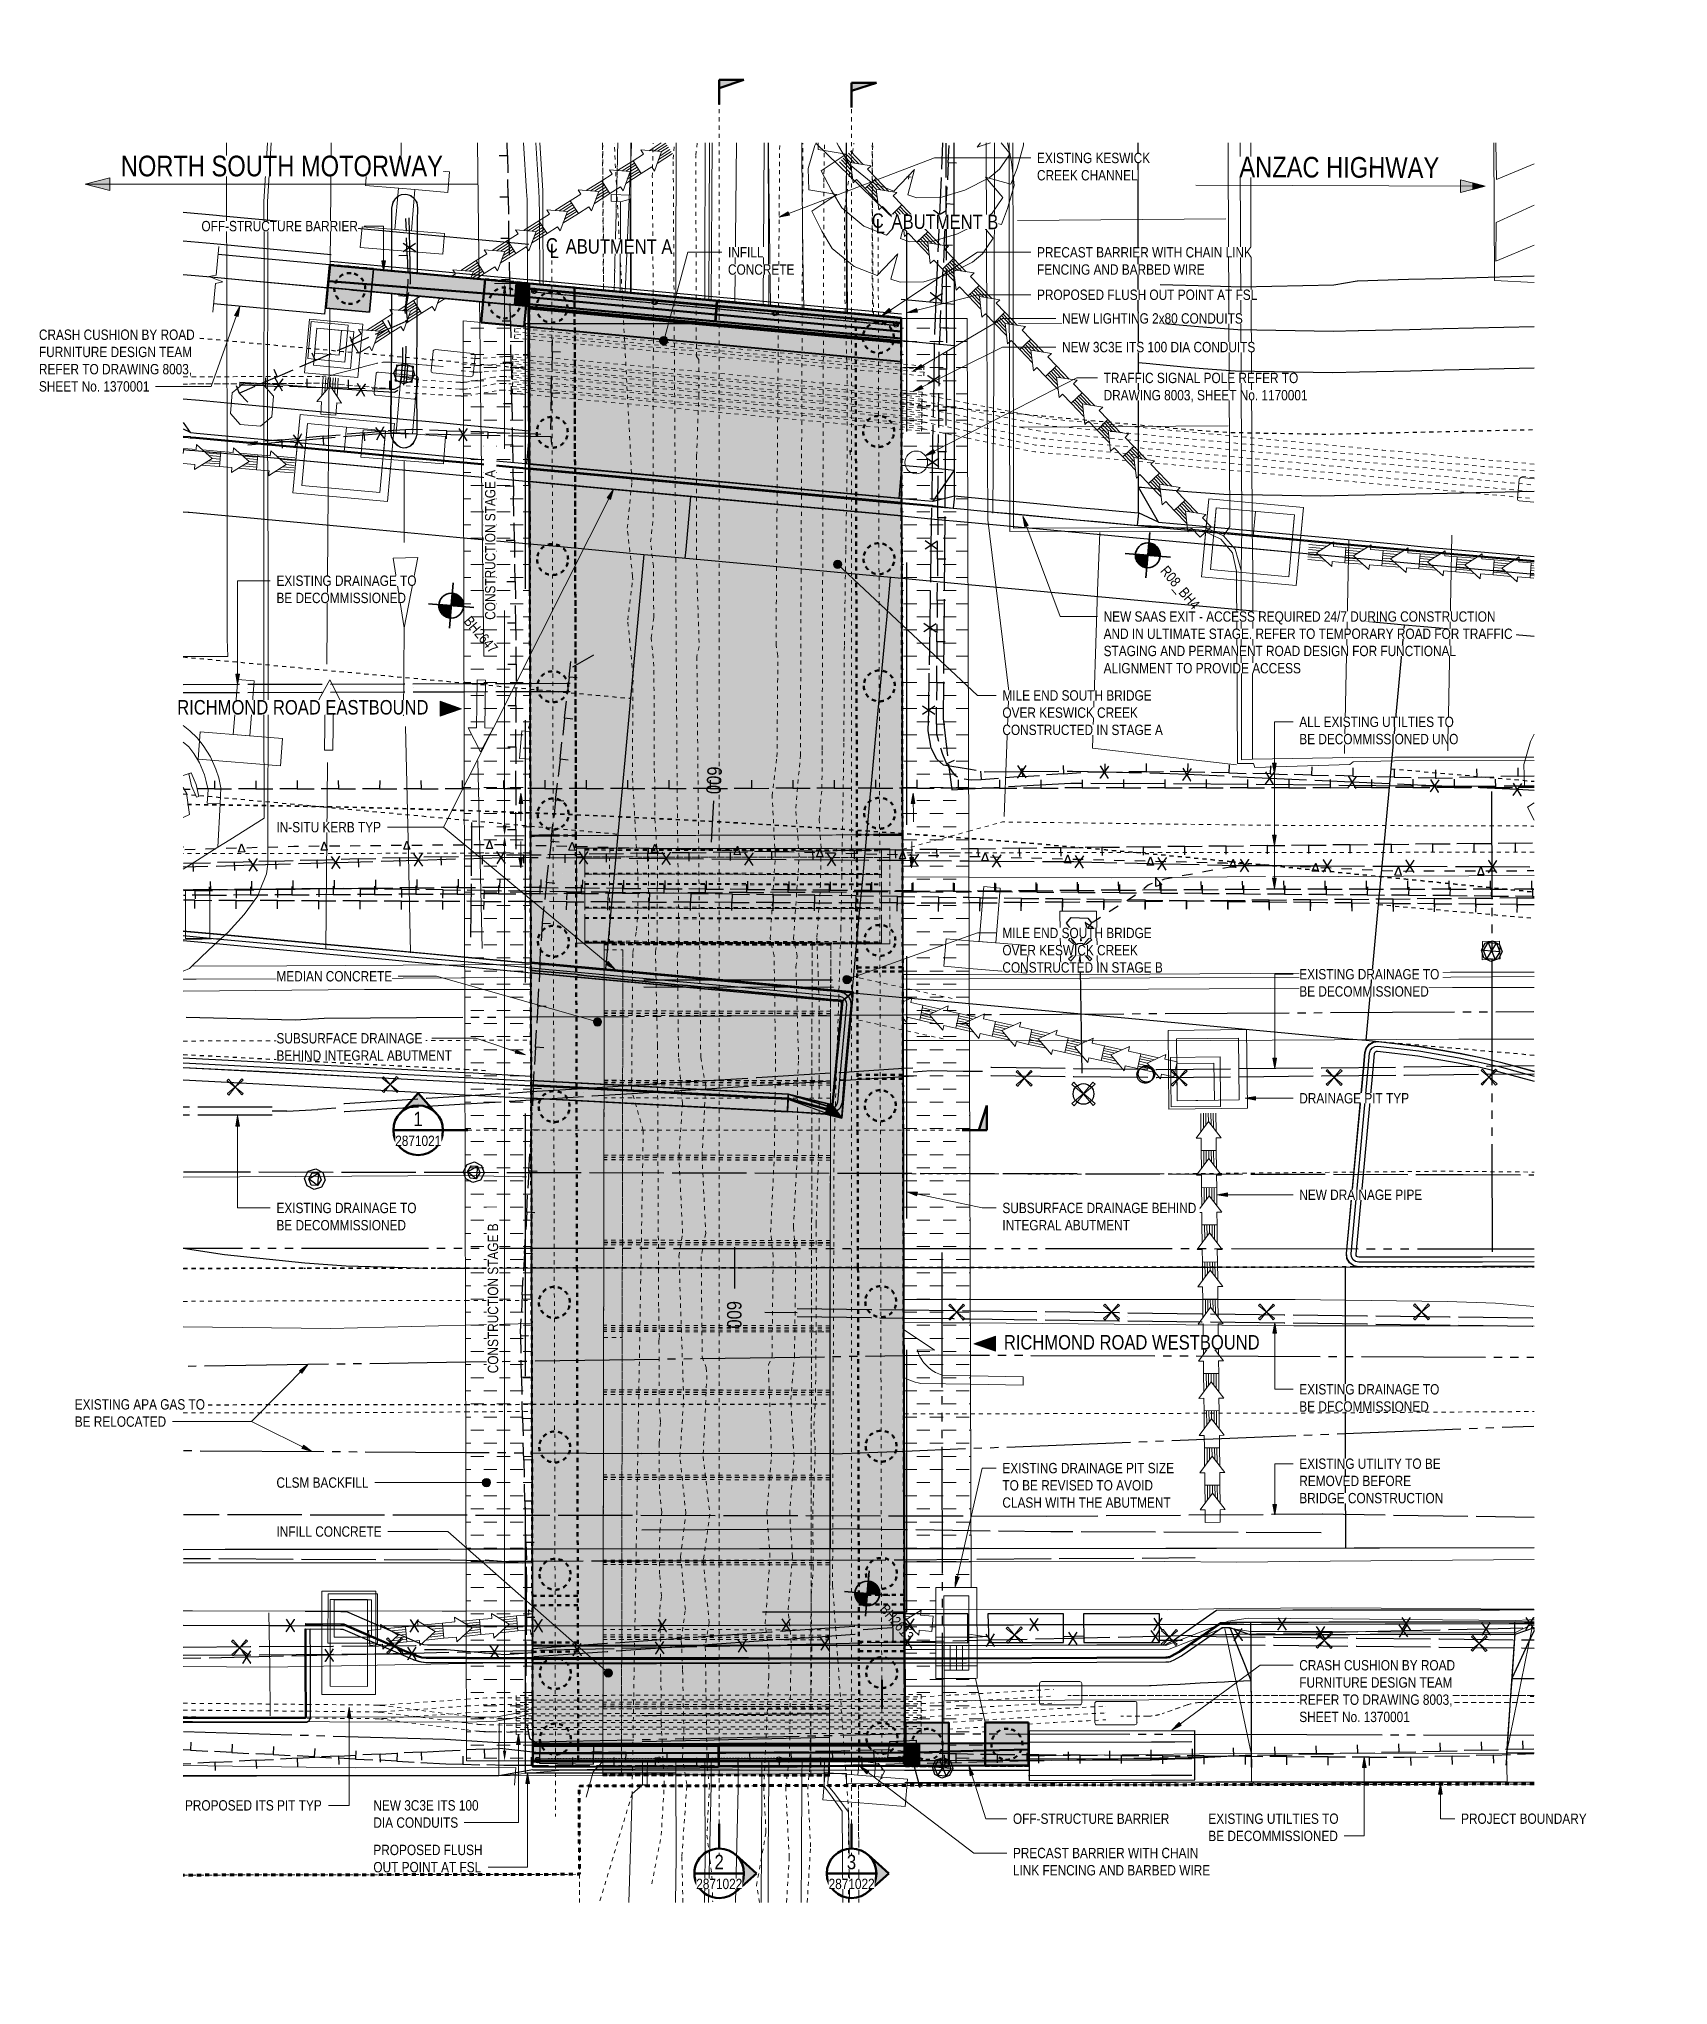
# Model space of a CAD drawing. Header units: metres. Extents: x 1 to 98, y 2 to 1697.
# Drawn here: x 4.8 to 44.23, y 1650.11 to 1697.21 of the extents above.
import ezdxf

# ---------------------------------------------------------------- set-up
doc = ezdxf.new("R2010")
doc.units = ezdxf.units.M
for name, pattern in [('ControlLine', [0.02, 0.0125, -0.0025, 0.0025, -0.0025]), ('Dashed', [0.0075, 0.005, -0.0025]), ('DASHED2', [9.525, 6.35, -3.175]), ('Dot_Section Line', [0.02, 0, -0.02]), ('IMPORT-BDYS-Boundary _3_', [0.01, 0.009, -0.001]), ('IMPORT-BDYS-ProjBoundary', [0.008, 0.006, -0.002]), ('IMPORT-FURN-Fence _3_', [0.005, 0.004167, -0.0008333]), ('IMPORT-FURN-WBeam _LHS_', [0.004, 0, 0, 0.004, 0]), ('IMPORT-LNMK-LaneLine3 _3_', [0.012, 0.003, -0.009]), ('IMPORT-LNMK-LaneLine3 _3__2_', [0.012, 0.003, -0.009]), ('IMPORT-LNMK-LineCont _3_', [0.004, 0.001, -0.003]), ('IMPORT-LNMK-LineCont _3__2_', [0.004, 0.001, -0.003]), ('IMPORT-LNMK-LinePath', [0.008, 0.001, -0.007]), ('JacobsDash', [0.0045, 0.003, -0.0015]), ('JacobsDemolished', [0.0045, 0.003, -0.0015]), ('JacobsGridLine', [0.0145, 0.01, -0.001, 0.0025, -0.001])]:
    doc.linetypes.add(name, pattern=pattern)
doc.layers.get('Defpoints').update_dxf_attribs({"color": 41})
for name, color, linetype, lineweight in [('BRIDGE-ABUTMENT-CONC', 7, 'Continuous', 50), ('BRIDGE-HDRAIL', 7, 'Continuous', 18), ('D-BDGE', 7, 'Continuous', 13), ('D-BDGE-FLOOR', 7, 'Continuous', 50), ('D-BDGE-FLOOR-PAT', 7, 'Continuous', 50), ('D-BDGE-FNDN-PILE-CAP', 7, 'Continuous', 50), ('D-BDGE-FNDN-PILE-CONC', 7, 'Continuous', 50), ('D-BDGE-GEN-MOD', 7, 'Continuous', 35), ('D-BDGE-HDRAIL', 7, 'Continuous', 18), ('D-BDGE-LINE', 7, 'Continuous', 9), ('D-ENHA-ANNO-TEXT', 7, 'Continuous', 9), ('D-ENHA-GEN-LINE', 7, 'Continuous', 9), ('D-ENHA-GEN-LINE-GRIDS', 7, 'Continuous', 9), ('D-ENHA-TEXT', 7, 'Continuous', 9), ('D-ENHA-TEXT-DIMS', 7, 'Continuous', 9)]:
    doc.layers.add(name, color=color, linetype=linetype, lineweight=lineweight)
for name, color, linetype, lineweight, true_color in [('BRIDGE-FNDN-CONC', 7, 'Continuous', 13, 0x8c8cc6), ('D-BDGE-Conduits', 1, 'Continuous', 9, 0xff0000), ('D-BDGE-DECK', 7, 'Continuous', 13, 0x8c8cc6), ('D-BDGE-DECK-PAT', 7, 'Continuous', 13, 0x8c8cc6), ('D-BDGE-FNDN', 7, 'Continuous', 13, 0x8c8cc6), ('D-BDGE-FRAMING', 7, 'Continuous', 13, 0x8c8cc6), ('D-BDGE-INT-WALL', 7, 'Continuous', 13, 0x8c8cc6)]:
    doc.layers.add(name, color=color, linetype=linetype, lineweight=lineweight, true_color=true_color)
doc.styles.add('Arial Narrow', font='ARIALN.TTF', dxfattribs={"height": 0.35})
doc.styles.add('Arial Narrow_1', font='ARIALN.TTF', dxfattribs={"height": 0.0035})
doc.styles.add('Arial Narrow_3', font='ARIALN.TTF', dxfattribs={"height": 0.25})
doc.styles.add('Arial Narrow_4', font='ARIALN.TTF', dxfattribs={"height": 0.5})
doc.dimstyles.new('Dimension_Standard_O__mm_', dxfattribs={"dimscale": 0.3048, "dimtxt": 0.255858, "dimasz": 0.82021, "dimexe": 0.787402, "dimexo": 0.492126, "dimgap": 0.492126, "dimtad": 1, "dimdec": 0, "dimlfac": 1000, "dimzin": 0, "dimdsep": 46, "dimtxsty": 'Arial Narrow_3', "dimsah": 1, "dimcen": 0.09, "dimaunit": 1, "dimadec": 4, "dimazin": 0, "dimtfac": 1, "dimtdec": 4, "dimtix": 1, "dimtmove": 0, "dimatfit": 3, "dimfxl": 1, "dimtvp": 1, "dimtfill": 1, "dimtolj": 1, "dimtzin": 0, "dimlwd": 18, "dimlwe": 18, "dimarcsym": 2})
doc.dimstyles.new('Dimension_Standard_O__mm__1', dxfattribs={"dimscale": 0.3048, "dimtxt": 0.255858, "dimasz": 0.82021, "dimexe": 0.787402, "dimexo": 0.492126, "dimgap": 0.492126, "dimtad": 1, "dimdec": 0, "dimlfac": 1000, "dimzin": 0, "dimdsep": 46, "dimtxsty": 'Arial Narrow_3', "dimsah": 1, "dimcen": 0.09, "dimaunit": 1, "dimadec": 4, "dimazin": 0, "dimtfac": 1, "dimtdec": 4, "dimtix": 1, "dimtmove": 2, "dimatfit": 3, "dimfxl": 1, "dimtvp": 1, "dimtfill": 1, "dimtolj": 1, "dimtzin": 0, "dimlwd": 18, "dimlwe": 18, "dimarcsym": 2})

# ---------------------------------------------------------------- blocks, each defined once
blk = doc.blocks.new('SymbolBorehole - ExistingBorehole-26478556-DRG-2871021 - GENERAL ARRANGEMENT PLAN')
at = {"layer": 'D-ENHA-GEN-LINE', "lineweight": 18, "true_color": 0x808080}
h = blk.add_hatch(color=8, dxfattribs=at)
edge = h.paths.add_edge_path()
edge.add_line((0, 0), (-0.003, 0))
edge.add_arc((0, 0), 0.003, 90, 180, ccw=False)
edge.add_line((0, 0.003), (0, 0))
h = blk.add_hatch(color=8, dxfattribs=at)
edge = h.paths.add_edge_path()
edge.add_line((0, 0), (-0.003, 0))
edge.add_arc((0, 0), 0.003, 90, 180, ccw=False)
edge.add_line((0, 0.003), (0, 0))
h = blk.add_hatch(color=8, dxfattribs=at)
edge = h.paths.add_edge_path()
edge.add_line((0, 0), (0.003, 0))
edge.add_arc((0, 0), 0.003, 270, 360, ccw=False)
edge.add_line((0, -0.003), (0, 0))
h = blk.add_hatch(color=8, dxfattribs=at)
edge = h.paths.add_edge_path()
edge.add_line((0, 0), (0.003, 0))
edge.add_arc((0, 0), 0.003, 270, 360, ccw=False)
edge.add_line((0, -0.003), (0, 0))
at = {"layer": 'D-ENHA-GEN-LINE', "color": 8, "lineweight": 35, "true_color": 0x808080}
for p, q in [((0, -0.0055), (0, 0.0055)), ((0, -0.0055), (0, 0.0055)), ((-0.0055, 0), (0.0055, 0)), ((-0.0055, 0), (0.0055, 0)), ((-0.003, 0), (0, 0)), ((-0.003, 0), (0, 0)), ((0, 0), (0, 0.003)), ((0, 0), (0, 0.003)), ((0, 0), (0, -0.003)), ((0.003, 0), (0, 0)), ((0, 0), (0, -0.003)), ((0.003, 0), (0, 0))]:
    blk.add_line(p, q, dxfattribs=at)
blk.add_circle((0, 0), 0.003, dxfattribs=at)
blk.add_circle((0, 0), 0.003, dxfattribs=at)
for start, end in [(90, 180), (90, 180), (270, 360), (270, 360)]:
    blk.add_arc((0, 0), 0.003, start, end, dxfattribs=at)
blk = doc.blocks.new('T2DPAA-T2D-PWA-GE-M2D-101001_Boreholes_rvt-1-DRG-2871021 - GENERAL ARRANGEMENT PLAN')
at = {"layer": 'D-ENHA-GEN-LINE', "color": 8, "lineweight": 5, "true_color": 0x808080, "xscale": 99.99999999999997, "yscale": 99.99999999999997, "zscale": 99.99999999999997, "rotation": 265.2854515609577}
for p in [(591.169, 1684.711), (574.312, 1683.492), (584.381, 1659.584)]:
    blk.add_blockref('SymbolBorehole - ExistingBorehole-26478556-DRG-2871021 - GENERAL ARRANGEMENT PLAN', p, dxfattribs=at)
at = {"layer": 'D-ENHA-GEN-LINE', "color": 8, "lineweight": 18, "true_color": 0x808080, "char_height": 0.25, "attachment_point": 1, "rotation": 310.2855, "style": 'Arial Narrow_3'}
for s, insert, width in [('R08_BH4', (591.647, 1684.485), 1.49916), ('BH2647', (574.79, 1683.266), 1.25063), ('BH2613', (584.859, 1659.358), 1.25063)]:
    blk.add_mtext(s, dxfattribs=dict(at, insert=insert, width=width))
blk = doc.blocks.new('T2DPAA-T2D-PWA-RW-M2D-000002_ControlLinesMinor_rvt-1-DRG-2871021 - GENERAL ARRANGEMENT PLAN')
at = {"layer": 'D-BDGE', "color": 150, "linetype": 'ControlLine', "lineweight": 35, "true_color": 0x0080ff}
for p, q in [((593.188, 1677.295), (600.515, 1676.561)), ((567.83, 1667.452), (574.656, 1667.461)), ((574.656, 1667.461), (576.256, 1667.463)), ((576.256, 1667.463), (585.269, 1667.474)), ((585.269, 1667.474), (586.869, 1667.476)), ((586.869, 1667.476), (600.515, 1667.493))]:
    blk.add_line(p, q, dxfattribs=at)
for start, end in [(88.08469, 89.47632), (87.75704, 88.08469), (85.91077, 87.75704), (85.58241, 85.91077), (84.278, 85.58241)]:
    blk.add_arc((565.271, 1398.69), 280, start, end, dxfattribs=at)
at = {"layer": 'D-ENHA-GEN-LINE', "color": 150, "lineweight": 25, "true_color": 0x0080ff}
for p, q in [((580.656, 1678.768), (580.601, 1677.769)), ((581.17, 1667.969), (581.171, 1666.969))]:
    blk.add_line(p, q, dxfattribs=at)
at = {"layer": 'D-ENHA-GEN-LINE', "color": 150, "lineweight": 18, "true_color": 0x0080ff, "char_height": 0.35, "width": 0.81772, "attachment_point": 1, "style": 'Arial Narrow'}
for insert, rotation in [((580.866, 1679.589), 266.8559), ((581.336, 1666.664), 270.0718)]:
    blk.add_mtext('600', dxfattribs=dict(at, insert=insert, rotation=rotation))
blk = doc.blocks.new('T2DPAA-T2D-PWA-SU-M2D-000003_250_dwg-40806560-DRG-2871021 - GENERAL ARRANGEMENT PLAN')
at = {"color": 21, "lineweight": 25, "true_color": 0xdea3a3}
for p, q in [((30.53, 1602.635), (30.505, 1603.273)), ((19.521, 1595.282), (20.411, 1595.337)), ((20.611, 1595.35), (21.119, 1595.382)), ((19.422, 1595.126), (19.52, 1595.294)), ((19.623, 1595.138), (19.522, 1595.27)), ((32.559, 1588.2), (32.372, 1588.216)), ((45.549, 1586.84), (45.798, 1586.862)), ((46.047, 1586.883), (46.208, 1586.897)), ((36.564, 1586.345), (36.814, 1586.359)), ((37.063, 1586.373), (37.313, 1586.388)), ((37.563, 1586.402), (37.812, 1586.416)), ((38.062, 1586.43), (38.311, 1586.444)), ((38.701, 1586.341), (39.032, 1586.431)), ((39.06, 1586.481), (39.31, 1586.489)), ((39.56, 1586.498), (39.81, 1586.507)), ((40.06, 1586.516), (40.31, 1586.524)), ((40.56, 1586.533), (40.809, 1586.542)), ((41.059, 1586.551), (41.309, 1586.56)), ((41.559, 1586.568), (41.809, 1586.577)), ((42.059, 1586.586), (42.308, 1586.595)), ((42.558, 1586.603), (42.808, 1586.612)), ((43.058, 1586.628), (43.307, 1586.65)), ((43.556, 1586.671), (43.805, 1586.692)), ((44.054, 1586.713), (44.303, 1586.734)), ((44.552, 1586.756), (44.801, 1586.777)), ((45.05, 1586.798), (45.299, 1586.819)), ((28.577, 1585.891), (28.827, 1585.905)), ((29.076, 1585.919), (29.326, 1585.934)), ((29.575, 1585.948), (29.825, 1585.962)), ((30.075, 1585.976), (30.324, 1585.99)), ((30.344, 1585.844), (30.965, 1585.89)), ((30.574, 1586.005), (30.823, 1586.019)), ((30.962, 1585.926), (30.879, 1585.922)), ((31.073, 1586.033), (31.323, 1586.047)), ((31.572, 1586.061), (31.822, 1586.075)), ((32.071, 1586.09), (32.321, 1586.104)), ((32.338, 1585.993), (32.56, 1586.009)), ((32.571, 1586.118), (32.82, 1586.132)), ((33.07, 1586.146), (33.319, 1586.161)), ((33.569, 1586.175), (33.819, 1586.189)), ((34.068, 1586.203), (34.318, 1586.217)), ((34.567, 1586.232), (34.817, 1586.246)), ((35.067, 1586.26), (35.316, 1586.274)), ((35.566, 1586.288), (35.815, 1586.302)), ((36.065, 1586.317), (36.315, 1586.331)), ((37.736, 1586.079), (37.977, 1586.144)), ((38.218, 1586.21), (38.46, 1586.275)), ((20.591, 1585.417), (20.84, 1585.44)), ((21.588, 1585.494), (21.838, 1585.508)), ((22.088, 1585.522), (22.337, 1585.536)), ((22.587, 1585.55), (22.836, 1585.565)), ((23.086, 1585.579), (23.336, 1585.593)), ((23.585, 1585.607), (23.835, 1585.621)), ((24.084, 1585.636), (24.334, 1585.65)), ((24.584, 1585.664), (24.833, 1585.678)), ((25.083, 1585.692), (25.332, 1585.707)), ((25.582, 1585.721), (25.832, 1585.735)), ((26.081, 1585.749), (26.331, 1585.763)), ((26.58, 1585.777), (26.83, 1585.792)), ((27.08, 1585.806), (27.329, 1585.82)), ((27.579, 1585.834), (27.828, 1585.848)), ((28.078, 1585.863), (28.327, 1585.877)), ((36.447, 1585.368), (36.647, 1585.518)), ((15.614, 1584.947), (15.862, 1584.975)), ((16.608, 1585.053), (16.857, 1585.075)), ((17.106, 1585.098), (17.355, 1585.121)), ((17.604, 1585.144), (17.853, 1585.166)), ((18.102, 1585.189), (18.351, 1585.212)), ((18.6, 1585.235), (18.849, 1585.258)), ((19.098, 1585.28), (19.347, 1585.303)), ((19.596, 1585.326), (19.845, 1585.349)), ((20.094, 1585.372), (20.342, 1585.394)), ((20.375, 1585.057), (20.39, 1585.058)), ((21.982, 1585.221), (22.166, 1585.235)), ((36.048, 1585.066), (36.248, 1585.217)), ((13.627, 1584.72), (13.875, 1584.749)), ((14.123, 1584.777), (14.372, 1584.805)), ((14.62, 1584.834), (14.869, 1584.862)), ((15.117, 1584.89), (15.365, 1584.919)), ((13.625, 1584.298), (14.214, 1584.364)), ((47.496, 1568.869), (47.719, 1568.589)), ((47.716, 1568.632), (47.648, 1568.625)), ((32.515, 1567.18), (32.57, 1567.115)), ((32.716, 1567.201), (32.584, 1566.952)), ((33.526, 1567.136), (33.314, 1567.114)), ((32.577, 1567.036), (31.736, 1566.947)), ((22.015, 1565.923), (21.791, 1565.899)), ((15.626, 1565.249), (15.2, 1565.204))]:
    blk.add_line(p, q, dxfattribs=at)
at = {"color": 151, "lineweight": 25, "true_color": 0xa3b9ff}
for p, q in [((30.573, 1603.277), (30.645, 1602.442)), ((30.662, 1602.243), (30.816, 1600.449)), ((30.833, 1600.25), (30.937, 1599.048)), ((30.937, 1599.048), (30.988, 1598.457)), ((31.003, 1598.257), (31.135, 1596.462)), ((31.15, 1596.263), (31.282, 1594.468)), ((31.297, 1594.268), (31.429, 1592.473)), ((31.443, 1592.274), (31.575, 1590.478)), ((45.321, 1588.88), (46.04, 1588.941)), ((35.349, 1588.124), (37.144, 1588.264)), ((37.343, 1588.279), (39.139, 1588.411)), ((39.338, 1588.426), (41.133, 1588.558)), ((41.333, 1588.572), (43.128, 1588.704)), ((32.412, 1587.747), (33.167, 1587.851)), ((20.49, 1585.941), (20.585, 1584.66)), ((20.6, 1584.461), (20.695, 1583.181)), ((41.973, 1579.175), (43.767, 1579.318)), ((43.967, 1579.334), (45.107, 1579.426)), ((45.107, 1579.426), (46.487, 1579.536)), ((46.687, 1579.552), (46.813, 1579.563)), ((35.992, 1578.695), (37.787, 1578.839)), ((37.986, 1578.855), (39.78, 1578.999)), ((39.98, 1579.015), (41.774, 1579.159)), ((31.61, 1578.344), (31.806, 1578.36)), ((32.005, 1578.376), (33.205, 1578.472)), ((33.205, 1578.472), (33.799, 1578.519)), ((33.999, 1578.535), (35.793, 1578.679)), ((24.031, 1577.736), (25.825, 1577.88)), ((26.024, 1577.896), (27.819, 1578.04)), ((28.018, 1578.056), (29.812, 1578.2)), ((30.012, 1578.216), (31.61, 1578.344)), ((20.044, 1577.414), (21.032, 1577.494)), ((21.032, 1577.494), (21.838, 1577.559)), ((22.037, 1577.576), (22.627, 1577.623)), ((14.234, 1576.944), (15.857, 1577.076)), ((16.057, 1577.092), (17.851, 1577.237)), ((18.05, 1577.253), (19.844, 1577.398)), ((47.495, 1571.298), (46.096, 1571.203)), ((40.958, 1570.823), (39.165, 1570.661)), ((42.383, 1570.953), (41.157, 1570.841)), ((43.901, 1571.053), (42.389, 1570.951)), ((45.897, 1571.189), (44.101, 1571.067)), ((38.966, 1570.643), (37.173, 1570.481)), ((40.388, 1570.346), (38.594, 1570.203)), ((42.394, 1570.505), (40.587, 1570.361)), ((31.729, 1570.028), (29.934, 1569.883)), ((32.317, 1570.075), (31.928, 1570.044)), ((33.722, 1570.188), (32.317, 1570.075)), ((34.406, 1569.887), (33.942, 1569.856)), ((38.394, 1570.187), (36.6, 1570.045)), ((25.748, 1569.546), (23.954, 1569.402)), ((27.742, 1569.707), (25.947, 1569.562)), ((29.735, 1569.867), (27.941, 1569.723)), ((32.345, 1569.747), (30.602, 1569.628)), ((32.41, 1569.751), (32.345, 1569.747)), ((33.942, 1569.856), (32.61, 1569.765)), ((36.129, 1569.359), (37.922, 1569.519)), ((38.122, 1569.537), (39.406, 1569.652)), ((19.767, 1569.065), (17.973, 1568.92)), ((21.734, 1569.223), (19.967, 1569.081)), ((21.761, 1569.225), (21.734, 1569.223)), ((23.329, 1569.352), (21.96, 1569.241)), ((23.754, 1569.386), (23.329, 1569.352)), ((30.661, 1568.87), (31.946, 1568.985)), ((32.145, 1569.002), (32.407, 1569.026)), ((32.407, 1569.026), (33.938, 1569.163)), ((34.137, 1569.18), (35.93, 1569.341)), ((15.78, 1568.744), (14.916, 1568.674)), ((17.774, 1568.904), (15.98, 1568.76)), ((26.067, 1568.467), (24.851, 1568.364)), ((22.658, 1568.181), (21.827, 1568.132)), ((22.286, 1568.189), (23.186, 1568.189)), ((23.423, 1568.243), (22.858, 1568.195)), ((24.652, 1568.347), (23.423, 1568.243)), ((15.003, 1567.621), (15.657, 1567.671)), ((15.857, 1567.686), (17.652, 1567.822)), ((17.851, 1567.837), (19.646, 1567.974))]:
    blk.add_line(p, q, dxfattribs=at)
at = {"color": 41, "lineweight": 25, "true_color": 0xffd0a3}
for p, q in [((20.031, 1602.105), (20, 1602.406)), ((30.674, 1602.807), (30.688, 1602.391)), ((20.13, 1601.11), (20.089, 1601.524)), ((30.707, 1601.808), (30.721, 1601.391)), ((20.23, 1600.115), (20.189, 1600.529)), ((30.74, 1600.809), (30.754, 1600.392)), ((17.742, 1600.082), (17.707, 1600.382)), ((17.809, 1599.502), (17.761, 1599.916)), ((30.773, 1599.809), (30.787, 1599.393)), ((20.33, 1599.12), (20.288, 1599.534)), ((30.799, 1599.037), (30.792, 1599.226)), ((30.806, 1598.81), (30.82, 1598.393)), ((20.43, 1598.125), (20.388, 1598.539)), ((20.441, 1598.018), (20.471, 1597.71)), ((16.682, 1597.25), (17.049, 1597.446)), ((20.53, 1597.13), (20.488, 1597.544)), ((21.498, 1597.456), (21.523, 1597.04)), ((15.799, 1596.78), (16.167, 1596.976)), ((30.932, 1596.814), (30.964, 1596.399)), ((14.916, 1596.31), (15.284, 1596.506)), ((20.629, 1596.135), (20.588, 1596.549)), ((21.558, 1596.458), (21.583, 1596.042)), ((14.651, 1596.064), (15.067, 1596.088)), ((15.649, 1596.12), (16.065, 1596.144)), ((16.647, 1596.176), (17.063, 1596.2)), ((21.594, 1595.876), (21.611, 1595.58)), ((31.008, 1595.817), (31.039, 1595.402)), ((19.111, 1595.345), (18.695, 1595.326)), ((19.514, 1595.364), (19.527, 1595.365)), ((20.11, 1595.392), (19.694, 1595.373)), ((20.729, 1595.14), (20.688, 1595.554)), ((21.109, 1595.439), (20.693, 1595.42)), ((21.114, 1595.44), (21.386, 1595.453)), ((16.139, 1594.965), (15.729, 1594.895)), ((17.125, 1595.132), (16.715, 1595.062)), ((14.578, 1594.701), (14.304, 1594.655)), ((15.154, 1594.798), (14.743, 1594.729)), ((20.829, 1594.145), (20.787, 1594.559)), ((20.902, 1593.42), (20.853, 1593.901)), ((31.128, 1594.224), (31.16, 1593.808)), ((20.96, 1592.84), (20.918, 1593.255)), ((31.204, 1593.226), (31.235, 1592.811)), ((21.06, 1591.845), (21.018, 1592.26)), ((31.279, 1592.229), (31.311, 1591.814)), ((31.355, 1591.232), (31.386, 1590.817)), ((21.248, 1589.854), (21.214, 1590.269)), ((31.43, 1590.235), (31.462, 1589.82)), ((21.328, 1588.857), (21.295, 1589.273)), ((22.552, 1589.646), (22.541, 1589.23)), ((45.635, 1589.143), (46.02, 1589.184)), ((39.653, 1588.703), (40.069, 1588.727)), ((40.651, 1588.76), (41.067, 1588.784)), ((41.649, 1588.817), (42.065, 1588.841)), ((42.648, 1588.874), (43.064, 1588.898)), ((44.115, 1588.742), (44.53, 1588.777)), ((44.64, 1589.036), (45.055, 1589.081)), ((45.111, 1588.826), (45.526, 1588.86)), ((46.044, 1588.904), (45.692, 1588.874)), ((21.409, 1587.861), (21.376, 1588.276)), ((22.526, 1588.647), (22.514, 1588.23)), ((34.671, 1588.298), (35.083, 1588.361)), ((35.664, 1588.418), (36.078, 1588.457)), ((36.659, 1588.512), (37.074, 1588.551)), ((37.656, 1588.589), (38.072, 1588.613)), ((38.136, 1588.242), (38.551, 1588.277)), ((38.654, 1588.646), (39.07, 1588.67)), ((39.132, 1588.326), (39.547, 1588.36)), ((40.129, 1588.409), (40.544, 1588.444)), ((41.125, 1588.492), (41.54, 1588.527)), ((42.122, 1588.576), (42.537, 1588.61)), ((43.118, 1588.659), (43.533, 1588.694)), ((32.28, 1587.977), (32.393, 1587.97)), ((32.41, 1587.763), (32.572, 1587.777)), ((33.153, 1587.825), (33.569, 1587.86)), ((33.683, 1588.149), (34.095, 1588.211)), ((34.15, 1587.909), (34.565, 1587.943)), ((35.146, 1587.992), (35.562, 1588.027)), ((36.143, 1588.075), (36.558, 1588.11)), ((37.139, 1588.159), (37.555, 1588.194)), ((22.499, 1587.647), (22.488, 1587.23)), ((27.175, 1587.325), (27.59, 1587.36)), ((28.171, 1587.409), (28.586, 1587.443)), ((29.168, 1587.492), (29.583, 1587.527)), ((30.164, 1587.575), (30.579, 1587.61)), ((30.816, 1587.63), (30.745, 1587.624)), ((31.161, 1587.659), (31.576, 1587.693)), ((32.157, 1587.742), (32.41, 1587.763)), ((43.715, 1587.338), (43.3, 1587.3)), ((44.71, 1587.431), (44.296, 1587.392)), ((45.706, 1587.523), (45.291, 1587.484)), ((21.196, 1586.825), (21.611, 1586.86)), ((21.49, 1586.864), (21.457, 1587.279)), ((21.841, 1586.879), (21.777, 1586.874)), ((22.192, 1586.909), (22.607, 1586.943)), ((23.189, 1586.992), (23.604, 1587.027)), ((24.185, 1587.075), (24.6, 1587.11)), ((25.182, 1587.159), (25.597, 1587.193)), ((26.178, 1587.242), (26.593, 1587.277)), ((38.736, 1586.877), (38.321, 1586.839)), ((39.732, 1586.97), (39.317, 1586.931)), ((40.728, 1587.062), (40.313, 1587.023)), ((41.723, 1587.154), (41.308, 1587.116)), ((42.719, 1587.246), (42.304, 1587.208)), ((15.217, 1586.325), (15.632, 1586.36)), ((16.213, 1586.408), (16.629, 1586.443)), ((17.21, 1586.492), (17.625, 1586.526)), ((18.206, 1586.575), (18.622, 1586.61)), ((19.203, 1586.658), (19.618, 1586.693)), ((20.199, 1586.742), (20.246, 1586.746)), ((20.246, 1586.746), (20.615, 1586.777)), ((22.472, 1586.647), (22.461, 1586.231)), ((33.758, 1586.414), (33.343, 1586.374)), ((35.749, 1586.601), (35.334, 1586.562)), ((36.745, 1586.693), (36.33, 1586.655)), ((37.741, 1586.785), (37.326, 1586.747)), ((45.191, 1586.362), (45.606, 1586.396)), ((46.188, 1586.444), (46.245, 1586.449)), ((13.472, 1586.179), (13.639, 1586.193)), ((14.221, 1586.242), (14.636, 1586.276)), ((21.571, 1585.867), (21.538, 1586.283)), ((28.781, 1585.935), (28.367, 1585.895)), ((29.777, 1586.031), (29.362, 1585.991)), ((30.772, 1586.127), (30.357, 1586.087)), ((30.943, 1586.143), (31.187, 1586.167)), ((31.767, 1586.222), (31.353, 1586.183)), ((32.536, 1586.296), (32.348, 1586.278)), ((32.763, 1586.318), (32.536, 1586.296)), ((39.212, 1585.864), (39.627, 1585.901)), ((41.205, 1586.036), (41.62, 1586.07)), ((41.24, 1585.906), (41.655, 1585.936)), ((42.201, 1586.117), (42.616, 1586.151)), ((42.237, 1585.979), (42.653, 1586.009)), ((42.866, 1585.932), (42.451, 1585.894)), ((43.198, 1586.199), (43.613, 1586.233)), ((43.234, 1586.052), (43.65, 1586.083)), ((43.862, 1586.024), (43.447, 1585.986)), ((43.881, 1585.902), (43.465, 1585.871)), ((44.194, 1586.281), (44.61, 1586.315)), ((44.232, 1586.126), (44.647, 1586.156)), ((44.858, 1586.115), (44.443, 1586.077)), ((44.878, 1585.975), (44.462, 1585.945)), ((45.229, 1586.199), (45.644, 1586.23)), ((45.853, 1586.207), (45.438, 1586.168)), ((45.875, 1586.049), (45.459, 1586.018)), ((46.226, 1586.272), (46.261, 1586.275)), ((22.445, 1585.648), (22.434, 1585.231)), ((23.805, 1585.456), (23.39, 1585.416)), ((24.8, 1585.552), (24.385, 1585.512)), ((25.795, 1585.647), (25.381, 1585.608)), ((26.791, 1585.743), (26.376, 1585.703)), ((27.786, 1585.839), (27.371, 1585.799)), ((34.232, 1585.422), (34.647, 1585.458)), ((34.259, 1585.392), (34.675, 1585.423)), ((35.228, 1585.51), (35.643, 1585.547)), ((35.256, 1585.465), (35.672, 1585.496)), ((36.224, 1585.599), (36.639, 1585.635)), ((36.254, 1585.539), (36.669, 1585.569)), ((37.22, 1585.687), (37.635, 1585.724)), ((37.251, 1585.612), (37.666, 1585.643)), ((37.887, 1585.475), (37.472, 1585.437)), ((37.896, 1585.48), (37.48, 1585.452)), ((38.216, 1585.775), (38.631, 1585.812)), ((38.248, 1585.686), (38.664, 1585.716)), ((38.883, 1585.566), (38.468, 1585.528)), ((38.893, 1585.548), (38.478, 1585.52)), ((39.245, 1585.759), (39.661, 1585.789)), ((39.879, 1585.658), (39.464, 1585.62)), ((39.891, 1585.615), (39.475, 1585.587)), ((40.243, 1585.832), (40.658, 1585.863)), ((40.875, 1585.749), (40.46, 1585.711)), ((41.87, 1585.841), (41.455, 1585.803)), ((41.886, 1585.755), (41.471, 1585.724)), ((42.883, 1585.828), (42.468, 1585.798)), ((18.831, 1584.949), (18.416, 1584.904)), ((19.825, 1585.056), (19.411, 1585.011)), ((21.814, 1585.264), (21.399, 1585.224)), ((21.977, 1585.28), (22.229, 1585.304)), ((22.809, 1585.36), (22.394, 1585.32)), ((28.276, 1584.952), (28.691, 1584.983)), ((29.252, 1584.979), (29.667, 1585.016)), ((29.273, 1585.025), (29.688, 1585.056)), ((30.248, 1585.068), (30.663, 1585.105)), ((30.27, 1585.099), (30.686, 1585.129)), ((30.912, 1585.006), (30.496, 1584.978)), ((31.029, 1585.137), (30.829, 1585.119)), ((31.028, 1585.154), (30.852, 1585.141)), ((31.039, 1585.015), (31.328, 1585.035)), ((31.244, 1585.156), (31.659, 1585.193)), ((31.267, 1585.172), (31.683, 1585.203)), ((31.91, 1585.074), (31.494, 1585.046)), ((32.24, 1585.245), (32.623, 1585.279)), ((32.265, 1585.245), (32.623, 1585.272)), ((32.636, 1585.123), (32.492, 1585.114)), ((32.647, 1584.994), (32.494, 1584.979)), ((32.623, 1585.279), (32.655, 1585.281)), ((32.623, 1585.272), (32.68, 1585.276)), ((32.907, 1585.142), (32.636, 1585.123)), ((32.908, 1585.018), (32.647, 1584.994)), ((33.236, 1585.333), (33.651, 1585.37)), ((33.262, 1585.319), (33.677, 1585.349)), ((33.905, 1585.209), (33.489, 1585.181)), ((33.904, 1585.109), (33.489, 1585.071)), ((34.9, 1585.2), (34.485, 1585.162)), ((34.903, 1585.277), (34.487, 1585.249)), ((35.896, 1585.292), (35.481, 1585.254)), ((35.9, 1585.345), (35.485, 1585.317)), ((36.891, 1585.383), (36.477, 1585.345)), ((36.898, 1585.412), (36.482, 1585.384)), ((14.854, 1584.518), (14.44, 1584.473)), ((15.848, 1584.625), (15.434, 1584.581)), ((16.842, 1584.733), (16.428, 1584.688)), ((17.837, 1584.841), (17.422, 1584.796)), ((22.043, 1584.494), (21.876, 1584.481)), ((22.292, 1584.512), (22.708, 1584.542)), ((22.419, 1584.648), (22.407, 1584.232)), ((23.275, 1584.45), (23.691, 1584.486)), ((23.289, 1584.585), (23.705, 1584.616)), ((23.928, 1584.533), (23.513, 1584.505)), ((24.287, 1584.659), (24.702, 1584.689)), ((24.926, 1584.601), (24.51, 1584.572)), ((25.268, 1584.625), (25.683, 1584.662)), ((25.284, 1584.732), (25.699, 1584.762)), ((25.924, 1584.668), (25.508, 1584.64)), ((26.264, 1584.714), (26.679, 1584.751)), ((26.281, 1584.805), (26.697, 1584.836)), ((26.921, 1584.736), (26.506, 1584.708)), ((26.928, 1584.536), (26.513, 1584.504)), ((27.26, 1584.802), (27.675, 1584.839)), ((27.278, 1584.879), (27.694, 1584.909)), ((27.919, 1584.804), (27.503, 1584.775)), ((27.925, 1584.615), (27.51, 1584.582)), ((28.256, 1584.891), (28.671, 1584.928)), ((28.917, 1584.871), (28.501, 1584.843)), ((28.922, 1584.693), (28.507, 1584.66)), ((29.914, 1584.939), (29.499, 1584.911)), ((29.919, 1584.771), (29.503, 1584.739)), ((30.916, 1584.85), (30.5, 1584.817)), ((31.053, 1584.86), (31.331, 1584.882)), ((13.86, 1584.41), (13.62, 1584.384)), ((16.315, 1583.987), (16.73, 1584.025)), ((16.946, 1584.045), (16.531, 1584.004)), ((17.311, 1584.078), (17.726, 1584.116)), ((17.943, 1584.127), (17.527, 1584.099)), ((18.294, 1584.017), (18.71, 1584.053)), ((18.307, 1584.169), (18.722, 1584.207)), ((18.94, 1584.195), (18.524, 1584.166)), ((19.291, 1584.104), (19.706, 1584.14)), ((19.303, 1584.26), (19.718, 1584.298)), ((19.938, 1584.262), (19.522, 1584.234)), ((20.287, 1584.19), (20.462, 1584.206)), ((20.299, 1584.351), (20.449, 1584.364)), ((20.449, 1584.364), (20.714, 1584.388)), ((20.462, 1584.206), (20.702, 1584.227)), ((20.936, 1584.33), (20.52, 1584.302)), ((20.947, 1584.067), (20.531, 1584.034)), ((21.283, 1584.277), (21.698, 1584.313)), ((21.933, 1584.398), (21.517, 1584.369)), ((21.944, 1584.145), (21.528, 1584.112)), ((22.056, 1584.344), (21.864, 1584.328)), ((22.051, 1584.406), (22.349, 1584.426)), ((22.072, 1584.155), (22.359, 1584.177)), ((22.279, 1584.364), (22.694, 1584.4)), ((22.931, 1584.465), (22.515, 1584.437)), ((22.941, 1584.223), (22.525, 1584.191)), ((23.937, 1584.301), (23.522, 1584.269)), ((24.934, 1584.38), (24.519, 1584.347)), ((25.931, 1584.458), (25.516, 1584.425)), ((13.673, 1583.746), (13.743, 1583.753)), ((13.961, 1583.752), (13.675, 1583.724)), ((13.684, 1583.616), (13.729, 1583.62)), ((14.31, 1583.671), (14.725, 1583.707)), ((14.324, 1583.806), (14.739, 1583.844)), ((14.956, 1583.85), (14.541, 1583.809)), ((14.966, 1583.597), (14.55, 1583.564)), ((15.306, 1583.757), (15.721, 1583.793)), ((15.32, 1583.897), (15.735, 1583.934)), ((15.951, 1583.947), (15.536, 1583.907)), ((15.962, 1583.675), (15.547, 1583.642)), ((16.302, 1583.844), (16.717, 1583.88)), ((16.959, 1583.753), (16.544, 1583.721)), ((17.298, 1583.931), (17.713, 1583.967)), ((17.956, 1583.832), (17.541, 1583.799)), ((18.953, 1583.91), (18.538, 1583.877)), ((19.95, 1583.988), (19.535, 1583.956)), ((13.969, 1583.518), (13.693, 1583.497)), ((22.422, 1582.649), (22.434, 1582.233)), ((22.451, 1581.65), (22.463, 1581.233)), ((22.479, 1580.65), (22.491, 1580.233)), ((22.508, 1579.65), (22.52, 1579.234)), ((22.536, 1578.694), (22.525, 1579.067)), ((22.537, 1578.651), (22.549, 1578.234)), ((22.737, 1578.657), (22.54, 1578.651)), ((22.566, 1577.651), (22.578, 1577.235)), ((22.766, 1577.657), (22.624, 1577.653)), ((22.595, 1576.652), (22.607, 1576.235)), ((22.795, 1576.658), (22.709, 1576.655)), ((22.624, 1575.652), (22.636, 1575.236)), ((22.824, 1575.658), (22.794, 1575.657)), ((22.653, 1574.653), (22.665, 1574.236)), ((22.798, 1572.66), (22.844, 1572.246)), ((22.907, 1571.666), (22.953, 1571.252)), ((23.016, 1570.672), (23.061, 1570.258)), ((23.125, 1569.678), (23.17, 1569.264)), ((23.324, 1569.7), (23.3, 1569.697)), ((23.234, 1568.684), (23.279, 1568.27)), ((23.433, 1568.706), (23.385, 1568.7)), ((23.396, 1566.88), (23.426, 1566.464)), ((23.595, 1566.894), (23.538, 1566.89)), ((23.468, 1565.882), (23.498, 1565.467)), ((23.668, 1565.897), (23.623, 1565.894)), ((47.683, 1565.683), (47.955, 1565.712)), ((42.712, 1565.153), (43.126, 1565.197)), ((44.005, 1565.187), (43.59, 1565.155)), ((43.706, 1565.259), (44.121, 1565.303)), ((44.701, 1565.365), (45.115, 1565.409)), ((45.996, 1565.376), (45.582, 1565.33)), ((46.99, 1565.485), (46.576, 1565.439)), ((46.689, 1565.577), (47.103, 1565.621)), ((47.965, 1565.591), (47.57, 1565.548)), ((23.74, 1564.9), (23.708, 1564.897)), ((38.023, 1564.736), (37.607, 1564.705)), ((39.02, 1564.811), (38.604, 1564.78)), ((38.735, 1564.73), (39.149, 1564.774)), ((40.017, 1564.886), (39.601, 1564.855)), ((39.729, 1564.836), (40.143, 1564.88)), ((41.014, 1564.961), (40.598, 1564.93)), ((40.723, 1564.941), (41.138, 1564.986)), ((42.011, 1565.036), (41.596, 1565.005)), ((41.718, 1565.047), (42.132, 1565.091)), ((43.008, 1565.111), (42.593, 1565.08)), ((31.043, 1564.267), (30.629, 1564.224)), ((33.853, 1564.431), (33.618, 1564.418)), ((33.872, 1564.213), (34.177, 1564.245)), ((34.747, 1564.306), (34.343, 1564.263)), ((34.731, 1564.489), (34.616, 1564.48)), ((35.031, 1564.511), (34.731, 1564.489)), ((34.757, 1564.307), (35.171, 1564.351)), ((36.028, 1564.586), (35.613, 1564.555)), ((35.752, 1564.413), (36.166, 1564.457)), ((37.025, 1564.661), (36.61, 1564.63)), ((36.746, 1564.518), (37.16, 1564.562)), ((37.74, 1564.624), (38.154, 1564.668)), ((23.79, 1563.928), (24.046, 1563.79)), ((25.482, 1563.781), (25.24, 1563.764)), ((26.063, 1563.824), (25.648, 1563.794)), ((27.061, 1563.897), (26.645, 1563.867)), ((28.058, 1563.971), (27.642, 1563.94)), ((29.054, 1564.061), (28.639, 1564.018)), ((30.048, 1564.164), (29.634, 1564.121)), ((29.784, 1563.794), (30.199, 1563.827)), ((31.774, 1563.989), (32.188, 1564.033)), ((32.768, 1564.095), (33.183, 1564.139)), ((33.002, 1564.176), (33.219, 1563.564)), ((33.763, 1564.201), (33.872, 1564.213)), ((20.137, 1563.293), (19.724, 1563.238)), ((21.128, 1563.425), (20.715, 1563.37)), ((22.643, 1563.617), (22.23, 1563.566)), ((23.814, 1563.644), (23.017, 1563.664)), ((23.787, 1563.518), (23.794, 1563.431)), ((23.803, 1563.319), (24.218, 1563.352)), ((23.89, 1563.642), (23.814, 1563.644)), ((24.8, 1563.398), (25.215, 1563.431)), ((25.797, 1563.477), (26.212, 1563.51)), ((26.794, 1563.556), (27.209, 1563.589)), ((27.79, 1563.636), (28.206, 1563.669)), ((28.787, 1563.715), (29.202, 1563.748)), ((15.557, 1563.008), (15.974, 1563.02)), ((16.557, 1563.037), (16.973, 1563.049)), ((17.163, 1562.899), (16.75, 1562.844)), ((17.556, 1563.066), (17.973, 1563.078)), ((18.154, 1563.03), (17.741, 1562.975)), ((18.556, 1563.095), (18.972, 1563.108)), ((19.146, 1563.162), (18.733, 1563.107)), ((19.555, 1563.125), (19.972, 1563.137)), ((20.555, 1563.154), (20.971, 1563.166)), ((15.409, 1562.666), (15.594, 1562.691)), ((16.172, 1562.767), (15.759, 1562.713))]:
    blk.add_line(p, q, dxfattribs=at)
at = {"color": 21, "lineweight": 25, "true_color": 0xeca3a3}
for p, q in [((17.908, 1596.836), (17.908, 1596.436)), ((18.041, 1596.436), (18.041, 1596.836)), ((18.175, 1596.703), (17.775, 1596.703)), ((17.775, 1596.569), (18.175, 1596.569)), ((35.221, 1584.097), (35.121, 1584.097)), ((35.28, 1584.238), (35.203, 1584.315)), ((35.716, 1581.112), (35.42, 1584.097)), ((35.421, 1584.297), (35.421, 1584.397)), ((35.563, 1584.238), (35.639, 1584.315)), ((35.621, 1584.097), (35.721, 1584.097)), ((35.28, 1583.956), (35.203, 1583.879)), ((35.421, 1583.897), (35.421, 1583.797)), ((35.563, 1583.956), (35.639, 1583.879))]:
    blk.add_line(p, q, dxfattribs=at)
at = {"color": 9, "lineweight": 25, "true_color": 0xd0a3d0}
for p, q in [((22.624, 1589.901), (23.104, 1590.228)), ((18.801, 1589.175), (20.031, 1589.281)), ((20.794, 1589.346), (21.625, 1589.417)), ((20.802, 1589.248), (20.802, 1589.248)), ((20.811, 1589.15), (21.642, 1589.221)), ((14.824, 1588.735), (14.824, 1588.735)), ((16.817, 1588.906), (16.817, 1588.906)), ((18.81, 1589.077), (18.81, 1589.077)), ((18.818, 1588.979), (20.048, 1589.084)), ((43.272, 1581.779), (43.272, 1581.779)), ((45.263, 1581.964), (45.263, 1581.964)), ((37.297, 1581.233), (37.297, 1581.233)), ((39.289, 1581.41), (39.289, 1581.41)), ((41.28, 1581.595), (41.28, 1581.595)), ((31.623, 1580.9), (31.394, 1580.867)), ((31.651, 1580.705), (31.411, 1580.67)), ((32.069, 1580.866), (31.637, 1580.803)), ((32.837, 1580.92), (32.069, 1580.866)), ((32.995, 1580.931), (32.837, 1580.92)), ((33.306, 1580.953), (32.995, 1580.931)), ((35.302, 1581.093), (35.301, 1581.093)), ((29.658, 1580.514), (29.658, 1580.514)), ((25.7, 1579.936), (25.7, 1579.936)), ((27.679, 1580.225), (27.679, 1580.225)), ((21.727, 1579.456), (20.876, 1579.332)), ((21.742, 1579.359), (21.742, 1579.359)), ((23.706, 1579.745), (22.462, 1579.563)), ((23.735, 1579.55), (22.479, 1579.367)), ((23.721, 1579.648), (23.721, 1579.648)), ((19.763, 1579.07), (19.762, 1579.07)), ((21.756, 1579.261), (20.893, 1579.135)), ((14.252, 1578.519), (14.103, 1578.507)), ((14.26, 1578.421), (14.26, 1578.421)), ((16.612, 1578.613), (16.253, 1578.583)), ((16.612, 1578.613), (17.351, 1578.718)), ((17.783, 1578.781), (17.351, 1578.718)), ((14.268, 1578.323), (14.119, 1578.311)), ((41.291, 1575.605), (41.291, 1575.605)), ((43.286, 1575.744), (43.286, 1575.744)), ((45.281, 1575.883), (45.281, 1575.883)), ((33.303, 1575.148), (33.488, 1575.161)), ((35.305, 1575.188), (35.305, 1575.188)), ((37.3, 1575.327), (37.3, 1575.327)), ((39.296, 1575.466), (39.296, 1575.466)), ((28.539, 1574.718), (29.32, 1574.772)), ((31.308, 1575.009), (31.892, 1575.05)), ((31.315, 1574.911), (31.315, 1574.911)), ((31.322, 1574.813), (31.908, 1574.853)), ((33.31, 1575.05), (33.31, 1575.05)), ((33.317, 1574.951), (33.505, 1574.964)), ((45.25, 1568.056), (45.25, 1568.056)), ((47.245, 1568.199), (47.245, 1568.199)), ((36.87, 1567.54), (36.405, 1567.48)), ((39.265, 1567.626), (38.665, 1567.583)), ((41.26, 1567.769), (41.26, 1567.769)), ((43.255, 1567.913), (43.255, 1567.913)), ((31.541, 1567.257), (32.227, 1567.362)), ((34.554, 1567.334), (34.071, 1567.266)), ((27.586, 1566.653), (27.586, 1566.653)), ((29.564, 1566.955), (29.564, 1566.955)), ((25.609, 1566.351), (25.609, 1566.351)), ((19.007, 1565.723), (19.007, 1565.723)), ((23.61, 1566.046), (23.632, 1566.049)), ((17.015, 1565.546), (17.015, 1565.546))]:
    blk.add_line(p, q, dxfattribs=at)
at = {"color": 253, "lineweight": 25, "true_color": 0xa3d0a3}
for p, q in [((45.027, 1588.718), (45.245, 1586.123)), ((45.262, 1585.919), (45.279, 1585.716)), ((45.296, 1585.512), (45.313, 1585.308)), ((45.33, 1585.104), (45.347, 1584.9)), ((45.364, 1584.696), (45.62, 1581.639)), ((45.637, 1581.435), (45.654, 1581.231)), ((45.671, 1581.027), (45.688, 1580.823)), ((45.705, 1580.62), (45.722, 1580.416)), ((45.739, 1580.212), (45.956, 1577.618)), ((39.663, 1577.177), (42.721, 1577.427)), ((42.925, 1577.444), (43.129, 1577.46)), ((43.332, 1577.477), (43.536, 1577.494)), ((43.74, 1577.51), (43.944, 1577.527)), ((44.148, 1577.544), (46.961, 1577.774)), ((35.178, 1576.81), (38.236, 1577.06)), ((38.44, 1577.076), (38.643, 1577.093)), ((38.847, 1577.11), (39.051, 1577.127)), ((39.255, 1577.143), (39.459, 1577.16)), ((30.693, 1576.443), (31.765, 1576.53)), ((31.765, 1576.53), (33.36, 1576.661)), ((32.965, 1573.251), (32.692, 1576.508)), ((33.36, 1576.661), (33.751, 1576.693)), ((33.955, 1576.709), (34.158, 1576.726)), ((34.362, 1576.743), (34.566, 1576.759)), ((34.77, 1576.776), (34.974, 1576.793)), ((25.392, 1576.009), (25.596, 1576.025)), ((25.8, 1576.042), (26.004, 1576.059)), ((26.208, 1576.075), (29.266, 1576.326)), ((29.469, 1576.342), (29.673, 1576.359)), ((29.877, 1576.376), (30.081, 1576.392)), ((30.285, 1576.409), (30.489, 1576.426)), ((17.238, 1575.341), (20.295, 1575.592)), ((20.499, 1575.608), (20.703, 1575.625)), ((20.907, 1575.642), (21.111, 1575.658)), ((21.315, 1575.675), (21.519, 1575.692)), ((21.723, 1575.708), (22.782, 1575.795)), ((22.782, 1575.795), (24.781, 1575.959)), ((24.984, 1575.975), (25.188, 1575.992)), ((14.385, 1575.108), (15.81, 1575.225)), ((16.014, 1575.241), (16.218, 1575.258)), ((16.422, 1575.275), (16.626, 1575.291)), ((16.83, 1575.308), (17.034, 1575.325)), ((32.999, 1572.843), (32.982, 1573.047)), ((33.033, 1572.435), (33.016, 1572.639)), ((33.067, 1572.028), (33.05, 1572.232)), ((33.34, 1568.766), (33.084, 1571.824)), ((33.368, 1568.431), (33.357, 1568.562)), ((33.374, 1568.359), (33.368, 1568.431)), ((33.409, 1567.951), (33.392, 1568.155)), ((33.443, 1567.543), (33.426, 1567.747)), ((33.552, 1566.238), (33.46, 1567.339)), ((33.641, 1565.17), (33.552, 1566.238)), ((33.732, 1564.083), (33.641, 1565.17))]:
    blk.add_line(p, q, dxfattribs=at)
at = {"color": 253, "lineweight": 25, "true_color": 0xa3d9a3}
for p, q in [((45.249, 1585.073), (45.449, 1585.073)), ((45.249, 1584.673), (45.149, 1584.873)), ((33.632, 1564.282), (33.832, 1564.282)), ((33.732, 1564.332), (33.867, 1564.276)), ((33.632, 1563.882), (33.532, 1564.082)), ((33.873, 1564.2), (33.904, 1564.138))]:
    blk.add_line(p, q, dxfattribs=at)
at = {"color": 9, "lineweight": 25, "true_color": 0xd0d0a3}
for p, q in [((44.572, 1583.323), (41.584, 1583.06)), ((44.971, 1583.358), (44.772, 1583.34)), ((45.369, 1583.393), (45.17, 1583.375)), ((46.489, 1583.491), (45.568, 1583.41)), ((36.603, 1582.622), (33.615, 1582.359)), ((37.002, 1582.657), (36.802, 1582.639)), ((37.4, 1582.692), (37.201, 1582.674)), ((40.588, 1582.972), (37.599, 1582.709)), ((40.986, 1583.007), (40.787, 1582.99)), ((41.385, 1583.042), (41.185, 1583.025)), ((31.284, 1582.154), (29.63, 1582.009)), ((32.618, 1582.271), (31.284, 1582.154)), ((32.878, 1582.294), (32.818, 1582.289)), ((33.017, 1582.306), (32.878, 1582.294)), ((33.415, 1582.341), (33.216, 1582.324)), ((28.634, 1581.921), (25.645, 1581.658)), ((29.032, 1581.956), (28.833, 1581.939)), ((29.431, 1581.991), (29.231, 1581.974)), ((21.063, 1581.255), (20.864, 1581.238)), ((21.461, 1581.29), (21.262, 1581.273)), ((22.309, 1581.365), (21.661, 1581.308)), ((24.649, 1581.571), (22.309, 1581.365)), ((25.048, 1581.606), (24.848, 1581.588)), ((25.446, 1581.641), (25.247, 1581.623)), ((46.007, 1575.06), (43.017, 1574.825)), ((46.406, 1575.091), (46.207, 1575.076)), ((46.805, 1575.123), (46.606, 1575.107)), ((47.177, 1575.152), (47.004, 1575.138)), ((42.02, 1574.746), (39.029, 1574.511)), ((42.418, 1574.778), (42.219, 1574.762)), ((42.817, 1574.809), (42.618, 1574.793)), ((34.044, 1574.119), (33.58, 1574.082)), ((34.443, 1574.15), (34.244, 1574.134)), ((34.842, 1574.181), (34.642, 1574.166)), ((38.032, 1574.432), (35.041, 1574.197)), ((38.431, 1574.464), (38.231, 1574.448)), ((38.83, 1574.495), (38.63, 1574.48)), ((30.061, 1573.754), (27.075, 1573.463)), ((30.459, 1573.793), (30.26, 1573.773)), ((30.857, 1573.832), (30.658, 1573.812)), ((31.986, 1573.941), (31.056, 1573.851)), ((26.08, 1573.367), (23.094, 1573.076)), ((26.478, 1573.405), (26.279, 1573.386)), ((26.876, 1573.444), (26.677, 1573.425)), ((42.578, 1572.92), (45.556, 1573.285)), ((45.755, 1573.31), (45.953, 1573.334)), ((46.152, 1573.358), (46.35, 1573.383)), ((46.549, 1573.407), (47.313, 1573.501)), ((21.421, 1572.913), (19.113, 1572.689)), ((22.099, 1572.979), (21.421, 1572.913)), ((22.497, 1573.018), (22.298, 1572.999)), ((22.895, 1573.057), (22.696, 1573.037)), ((38.608, 1572.433), (41.586, 1572.798)), ((41.784, 1572.823), (41.983, 1572.847)), ((42.181, 1572.871), (42.38, 1572.896)), ((14.933, 1572.282), (14.734, 1572.262)), ((18.118, 1572.592), (15.132, 1572.301)), ((18.516, 1572.63), (18.317, 1572.611)), ((18.914, 1572.669), (18.715, 1572.65)), ((34.638, 1571.946), (37.616, 1572.311)), ((37.814, 1572.336), (38.013, 1572.36)), ((38.211, 1572.384), (38.41, 1572.409)), ((32.183, 1571.645), (33.645, 1571.824)), ((33.844, 1571.849), (34.042, 1571.873)), ((34.241, 1571.897), (34.439, 1571.922)), ((30.473, 1571.435), (32.183, 1571.645)), ((22.37, 1570.799), (22.569, 1570.814)), ((22.768, 1570.829), (22.968, 1570.845)), ((23.167, 1570.86), (23.201, 1570.862)), ((23.201, 1570.862), (25.839, 1571.063)), ((15.19, 1570.252), (18.182, 1570.48)), ((18.381, 1570.495), (18.581, 1570.51)), ((18.78, 1570.526), (18.979, 1570.541)), ((19.179, 1570.556), (21.606, 1570.741)), ((21.606, 1570.741), (22.17, 1570.784)), ((14.791, 1570.222), (14.991, 1570.237)), ((44.465, 1565.768), (44.664, 1565.784)), ((44.863, 1565.8), (45.063, 1565.816)), ((45.262, 1565.832), (47.928, 1566.046)), ((35.186, 1565.024), (38.176, 1565.264)), ((38.376, 1565.28), (38.575, 1565.296)), ((38.774, 1565.312), (38.974, 1565.328)), ((33.812, 1564.914), (34.189, 1564.945)), ((34.388, 1564.961), (34.588, 1564.977)), ((34.787, 1564.992), (34.986, 1565.008)), ((26.826, 1564.207), (27.025, 1564.228)), ((27.224, 1564.248), (30.208, 1564.559)), ((30.407, 1564.58), (30.606, 1564.6)), ((30.805, 1564.621), (31.004, 1564.642)), ((23.793, 1563.891), (26.229, 1564.145)), ((26.428, 1564.165), (26.627, 1564.186)), ((15.347, 1563.443), (17.971, 1563.582)), ((18.17, 1563.593), (18.37, 1563.603)), ((18.57, 1563.614), (18.77, 1563.625))]:
    blk.add_line(p, q, dxfattribs=at)
at = {"color": 254, "lineweight": 25, "true_color": 0xffdbd0}
for p, q in [((29.508, 1582.863), (24.958, 1582.488)), ((24.969, 1582.327), (29.543, 1582.696)), ((30.473, 1571.435), (25.839, 1571.063)), ((26.004, 1569.224), (30.602, 1569.628)), ((30.661, 1568.87), (26.067, 1568.467)), ((26.376, 1564.744), (30.904, 1565.17)), ((30.945, 1564.584), (26.43, 1564.11))]:
    blk.add_line(p, q, dxfattribs=at)
at = {"color": 254, "lineweight": 25, "true_color": 0xd0d0d0}
for p, q in [((33.258, 1567.783), (32.518, 1567.724)), ((32.577, 1567.038), (33.316, 1567.092)), ((32.278, 1567.016), (32.577, 1567.038))]:
    blk.add_line(p, q, dxfattribs=at)
at = {"color": 41, "lineweight": 25, "true_color": 0xffd0a3, "flags": 128}
for points in [[(30.874, 1602.814), (30.676, 1602.807), (30.674, 1602.807), (30.66, 1603.224)], [(19.832, 1602.085), (20.029, 1602.104), (20.031, 1602.105), (20.072, 1601.69)], [(30.907, 1601.815), (30.709, 1601.808), (30.707, 1601.808), (30.693, 1602.224)], [(19.931, 1601.09), (20.129, 1601.109), (20.13, 1601.11), (20.172, 1600.695)], [(30.94, 1600.815), (30.742, 1600.809), (30.74, 1600.809), (30.726, 1601.225)], [(20.031, 1600.095), (20.229, 1600.115), (20.23, 1600.115), (20.272, 1599.7)], [(30.973, 1599.816), (30.775, 1599.809), (30.773, 1599.809), (30.759, 1600.226)], [(17.611, 1599.479), (17.808, 1599.502), (17.809, 1599.502), (17.857, 1599.089)], [(20.131, 1599.1), (20.328, 1599.12), (20.33, 1599.12), (20.372, 1598.705)], [(17.884, 1598.091), (17.875, 1598.143), (17.881, 1598.507), (17.886, 1598.84), (17.877, 1598.923)], [(31.006, 1598.816), (30.808, 1598.81), (30.806, 1598.81), (30.799, 1599.037)], [(17.681, 1598.51), (17.88, 1598.507), (17.881, 1598.507)], [(30.825, 1598.227), (30.825, 1598.225), (30.857, 1597.811), (30.888, 1597.396)], [(17.47, 1597.896), (17.564, 1597.721), (17.564, 1597.72), (17.197, 1597.524)], [(17.564, 1597.72), (17.913, 1597.906), (17.91, 1597.927)], [(20.231, 1598.105), (20.428, 1598.125), (20.43, 1598.125), (20.441, 1598.018)], [(21.698, 1597.468), (21.5, 1597.456), (21.498, 1597.456), (21.48, 1597.753)], [(31.056, 1597.826), (30.858, 1597.811), (30.857, 1597.811)], [(16.588, 1597.426), (16.681, 1597.251), (16.682, 1597.25), (16.314, 1597.054)], [(17.91, 1596.624), (17.915, 1596.918), (17.885, 1597.262)], [(31.132, 1596.829), (30.934, 1596.814), (30.932, 1596.814), (30.901, 1597.23)], [(15.705, 1596.956), (15.798, 1596.781), (15.799, 1596.78), (15.431, 1596.584)], [(20.331, 1597.11), (20.528, 1597.13), (20.53, 1597.13), (20.571, 1596.715)], [(21.758, 1596.47), (21.56, 1596.458), (21.558, 1596.458), (21.533, 1596.874)], [(14.639, 1596.264), (14.651, 1596.066), (14.651, 1596.064), (14.012, 1596.029)], [(14.822, 1596.486), (14.916, 1596.311), (14.916, 1596.31), (14.549, 1596.114)], [(15.638, 1596.32), (15.649, 1596.122), (15.649, 1596.12), (15.233, 1596.097)], [(16.636, 1596.376), (16.647, 1596.178), (16.647, 1596.176), (16.231, 1596.153)], [(17.635, 1596.432), (17.646, 1596.234), (17.646, 1596.232), (17.23, 1596.209)], [(17.646, 1596.232), (17.772, 1596.24), (17.904, 1596.324), (17.907, 1596.457)], [(13.94, 1596.016), (14.033, 1595.841), (14.034, 1595.84)], [(14.255, 1595.641), (14.031, 1595.839), (14.034, 1595.84), (14.402, 1596.036)], [(20.43, 1596.115), (20.628, 1596.135), (20.629, 1596.135), (20.671, 1595.72)], [(31.207, 1595.832), (31.009, 1595.817), (31.008, 1595.817), (30.976, 1596.233)], [(18.528, 1595.318), (18.248, 1595.305), (18.113, 1595.285), (17.701, 1595.226)], [(19.12, 1595.145), (19.111, 1595.344), (19.111, 1595.345), (19.514, 1595.364)], [(20.119, 1595.193), (20.11, 1595.391), (20.11, 1595.392), (20.526, 1595.412)], [(21.118, 1595.24), (21.109, 1595.438), (21.109, 1595.439), (21.114, 1595.44)], [(15.187, 1594.601), (15.154, 1594.797), (15.154, 1594.798), (15.564, 1594.868)], [(16.173, 1594.768), (16.14, 1594.963), (16.139, 1594.965), (16.55, 1595.034)], [(17.159, 1594.935), (17.126, 1595.13), (17.125, 1595.132), (17.536, 1595.201)], [(18.142, 1595.087), (18.114, 1595.284), (18.113, 1595.285)], [(20.53, 1595.12), (20.728, 1595.14), (20.729, 1595.14), (20.771, 1594.725)], [(31.328, 1594.239), (31.13, 1594.224), (31.128, 1594.224), (31.099, 1594.613), (31.052, 1595.235)], [(20.63, 1594.125), (20.827, 1594.145), (20.829, 1594.145), (20.853, 1593.901)], [(31.403, 1593.242), (31.205, 1593.227), (31.204, 1593.226), (31.172, 1593.642)], [(20.761, 1592.82), (20.958, 1592.84), (20.96, 1592.84), (21.001, 1592.425)], [(31.479, 1592.244), (31.281, 1592.23), (31.279, 1592.229), (31.248, 1592.645)], [(20.861, 1591.825), (21.058, 1591.845), (21.06, 1591.845), (21.101, 1591.43)], [(31.554, 1591.247), (31.356, 1591.232), (31.355, 1591.232), (31.323, 1591.648)], [(21.2, 1590.435), (21.197, 1590.472), (21.159, 1590.85), (21.118, 1591.265)], [(20.96, 1590.83), (21.158, 1590.85), (21.159, 1590.85)], [(31.63, 1590.25), (31.432, 1590.235), (31.43, 1590.235), (31.399, 1590.651)], [(21.048, 1589.838), (21.246, 1589.854), (21.248, 1589.854), (21.281, 1589.439)], [(22.752, 1589.641), (22.554, 1589.646), (22.552, 1589.646), (22.562, 1590.025)], [(31.705, 1589.253), (31.507, 1589.238), (31.506, 1589.238), (31.474, 1589.654)], [(31.506, 1589.238), (31.523, 1589.005), (31.591, 1588.835)], [(44.619, 1589.235), (44.64, 1589.038), (44.64, 1589.036), (44.226, 1588.992)], [(45.613, 1589.342), (45.634, 1589.145), (45.635, 1589.143), (45.22, 1589.099)], [(21.129, 1588.841), (21.327, 1588.857), (21.328, 1588.857), (21.362, 1588.442)], [(22.725, 1588.641), (22.527, 1588.646), (22.526, 1588.647), (22.537, 1589.063)], [(37.645, 1588.789), (37.656, 1588.591), (37.656, 1588.589), (37.24, 1588.566)], [(38.643, 1588.846), (38.654, 1588.648), (38.654, 1588.646), (38.238, 1588.622)], [(39.641, 1588.903), (39.653, 1588.705), (39.653, 1588.703), (39.237, 1588.679)], [(40.64, 1588.96), (40.651, 1588.762), (40.651, 1588.76), (40.235, 1588.736)], [(41.638, 1589.017), (41.649, 1588.819), (41.649, 1588.817), (41.233, 1588.793)], [(42.105, 1588.775), (42.122, 1588.577), (42.122, 1588.576), (41.706, 1588.541)], [(42.636, 1589.074), (42.648, 1588.876), (42.648, 1588.874), (42.232, 1588.85)], [(43.101, 1588.858), (43.118, 1588.66), (43.118, 1588.659), (42.703, 1588.624)], [(43.635, 1589.131), (43.646, 1588.933), (43.646, 1588.931), (43.23, 1588.907)], [(43.646, 1588.931), (43.674, 1588.933), (44.06, 1588.974)], [(44.098, 1588.942), (44.114, 1588.744), (44.115, 1588.742), (43.699, 1588.708)], [(45.094, 1589.025), (45.111, 1588.827), (45.111, 1588.826), (44.696, 1588.791)], [(31.652, 1588.68), (31.713, 1588.526), (31.831, 1588.305), (31.845, 1588.279), (32.031, 1588.063), (32.122, 1588.015)], [(32.008, 1588.399), (31.833, 1588.305), (31.831, 1588.305)], [(33.653, 1588.347), (33.682, 1588.15), (33.683, 1588.149), (33.271, 1588.086)], [(34.641, 1588.496), (34.671, 1588.3), (34.671, 1588.298), (34.259, 1588.236)], [(35.645, 1588.618), (35.664, 1588.42), (35.664, 1588.418), (35.249, 1588.38)], [(36.126, 1588.275), (36.143, 1588.077), (36.143, 1588.075), (35.728, 1588.041)], [(36.641, 1588.711), (36.659, 1588.513), (36.659, 1588.512), (36.244, 1588.473)], [(37.123, 1588.358), (37.139, 1588.16), (37.139, 1588.159), (36.724, 1588.124)], [(38.119, 1588.441), (38.136, 1588.244), (38.136, 1588.242), (37.721, 1588.207)], [(39.116, 1588.525), (39.132, 1588.327), (39.132, 1588.326), (38.717, 1588.291)], [(40.112, 1588.608), (40.129, 1588.41), (40.129, 1588.409), (39.714, 1588.374)], [(41.109, 1588.692), (41.125, 1588.494), (41.125, 1588.492), (40.71, 1588.457)], [(21.21, 1587.845), (21.408, 1587.861), (21.409, 1587.861), (21.443, 1587.445)], [(22.699, 1587.642), (22.5, 1587.647), (22.499, 1587.647), (22.51, 1588.063)], [(30.147, 1587.775), (30.164, 1587.577), (30.164, 1587.575), (29.749, 1587.541)], [(31.144, 1587.858), (31.16, 1587.66), (31.161, 1587.659), (30.816, 1587.63)], [(32.14, 1587.941), (32.157, 1587.744), (32.157, 1587.742), (31.742, 1587.707)], [(32.393, 1587.97), (32.472, 1587.966), (32.694, 1587.999), (33.106, 1588.061)], [(32.664, 1588.197), (32.694, 1588.001), (32.694, 1587.999)], [(33.137, 1588.025), (33.153, 1587.827), (33.153, 1587.825), (32.738, 1587.791)], [(34.133, 1588.108), (34.15, 1587.91), (34.15, 1587.909), (33.735, 1587.874)], [(35.13, 1588.191), (35.146, 1587.994), (35.146, 1587.992), (34.731, 1587.957)], [(25.165, 1587.358), (25.182, 1587.16), (25.182, 1587.159), (24.766, 1587.124)], [(26.161, 1587.441), (26.178, 1587.243), (26.178, 1587.242), (25.763, 1587.207)], [(27.158, 1587.525), (27.175, 1587.327), (27.175, 1587.325), (26.759, 1587.291)], [(28.154, 1587.608), (28.171, 1587.41), (28.171, 1587.409), (27.756, 1587.374)], [(29.151, 1587.691), (29.167, 1587.494), (29.168, 1587.492), (28.752, 1587.457)], [(43.733, 1587.139), (43.715, 1587.337), (43.715, 1587.338), (44.13, 1587.377)], [(44.729, 1587.231), (44.711, 1587.429), (44.71, 1587.431), (45.125, 1587.469)], [(45.725, 1587.324), (45.706, 1587.521), (45.706, 1587.523), (46.121, 1587.561)], [(19.186, 1586.858), (19.203, 1586.66), (19.203, 1586.658), (18.788, 1586.624)], [(20.183, 1586.941), (20.199, 1586.743), (20.199, 1586.742), (19.784, 1586.707)], [(21.179, 1587.024), (21.196, 1586.827), (21.196, 1586.825), (20.781, 1586.79)], [(21.291, 1586.848), (21.489, 1586.864), (21.49, 1586.864), (21.524, 1586.449)], [(22.176, 1587.108), (22.192, 1586.91), (22.192, 1586.909), (21.841, 1586.879)], [(22.672, 1586.642), (22.474, 1586.647), (22.472, 1586.647), (22.483, 1587.064)], [(23.172, 1587.191), (23.189, 1586.993), (23.189, 1586.992), (22.774, 1586.957)], [(24.169, 1587.275), (24.185, 1587.077), (24.185, 1587.075), (23.77, 1587.04)], [(38.755, 1586.678), (38.736, 1586.876), (38.736, 1586.877), (39.151, 1586.916)], [(39.75, 1586.77), (39.732, 1586.968), (39.732, 1586.97), (40.147, 1587.008)], [(40.746, 1586.863), (40.728, 1587.06), (40.728, 1587.062), (41.143, 1587.1)], [(41.742, 1586.955), (41.723, 1587.152), (41.723, 1587.154), (42.138, 1587.192)], [(42.737, 1587.047), (42.719, 1587.245), (42.719, 1587.246), (43.134, 1587.285)], [(14.204, 1586.441), (14.22, 1586.243), (14.221, 1586.242), (13.805, 1586.207)], [(15.2, 1586.524), (15.217, 1586.327), (15.217, 1586.325), (14.802, 1586.29)], [(16.197, 1586.608), (16.213, 1586.41), (16.213, 1586.408), (15.798, 1586.374)], [(17.193, 1586.691), (17.21, 1586.493), (17.21, 1586.492), (16.795, 1586.457)], [(18.19, 1586.774), (18.206, 1586.577), (18.206, 1586.575), (17.791, 1586.54)], [(32.782, 1586.119), (32.763, 1586.317), (32.763, 1586.318), (33.177, 1586.358)], [(33.777, 1586.215), (33.758, 1586.413), (33.758, 1586.414), (34.173, 1586.454)], [(34.753, 1586.509), (34.375, 1586.474), (34.339, 1586.47)], [(34.772, 1586.309), (34.754, 1586.507), (34.753, 1586.509), (35.168, 1586.547)], [(35.768, 1586.402), (35.749, 1586.599), (35.749, 1586.601), (36.164, 1586.639)], [(36.763, 1586.494), (36.745, 1586.691), (36.745, 1586.693), (37.16, 1586.731)], [(37.759, 1586.586), (37.741, 1586.784), (37.741, 1586.785), (38.155, 1586.824)], [(43.181, 1586.398), (43.198, 1586.201), (43.198, 1586.199), (42.783, 1586.165)], [(44.178, 1586.48), (44.194, 1586.282), (44.194, 1586.281), (43.779, 1586.247)], [(45.175, 1586.562), (45.191, 1586.364), (45.191, 1586.362), (44.776, 1586.328)], [(45.214, 1586.398), (45.229, 1586.201), (45.229, 1586.199), (44.813, 1586.168)], [(46.171, 1586.643), (46.187, 1586.446), (46.188, 1586.444), (45.772, 1586.41)], [(46.211, 1586.472), (46.226, 1586.274), (46.226, 1586.272), (45.811, 1586.242)], [(22.645, 1585.642), (22.447, 1585.648), (22.445, 1585.648), (22.456, 1586.064)], [(28.8, 1585.736), (28.781, 1585.933), (28.781, 1585.935), (29.196, 1585.975)], [(29.796, 1585.832), (29.777, 1586.029), (29.777, 1586.031), (30.191, 1586.071)], [(30.791, 1585.928), (30.772, 1586.125), (30.772, 1586.127), (30.943, 1586.143)], [(31.786, 1586.023), (31.767, 1586.221), (31.767, 1586.222), (32.182, 1586.262)], [(38.198, 1585.975), (38.216, 1585.777), (38.216, 1585.775), (37.801, 1585.739)], [(39.194, 1586.063), (39.212, 1585.866), (39.212, 1585.864), (38.797, 1585.827)], [(39.231, 1585.958), (39.245, 1585.76), (39.245, 1585.759), (38.83, 1585.728)], [(40.19, 1586.152), (40.208, 1585.954), (40.208, 1585.952), (39.793, 1585.916)], [(40.228, 1586.032), (40.242, 1585.834), (40.243, 1585.832), (39.827, 1585.802)], [(40.208, 1585.952), (40.412, 1585.971), (40.623, 1585.988)], [(41.188, 1586.235), (41.204, 1586.037), (41.205, 1586.036), (40.789, 1586.001)], [(41.225, 1586.105), (41.24, 1585.907), (41.24, 1585.906), (40.824, 1585.875)], [(42.185, 1586.317), (42.201, 1586.119), (42.201, 1586.117), (41.786, 1586.083)], [(42.222, 1586.178), (42.237, 1585.98), (42.237, 1585.979), (41.822, 1585.948)], [(43.22, 1586.252), (43.234, 1586.054), (43.234, 1586.052), (42.819, 1586.022)], [(42.884, 1585.733), (42.866, 1585.931), (42.866, 1585.932), (43.281, 1585.97)], [(44.217, 1586.325), (44.232, 1586.127), (44.232, 1586.126), (43.816, 1586.095)], [(43.88, 1585.824), (43.862, 1586.022), (43.862, 1586.024), (44.277, 1586.062)], [(43.895, 1585.702), (43.881, 1585.9), (43.881, 1585.902), (44.296, 1585.933)], [(44.876, 1585.916), (44.858, 1586.114), (44.858, 1586.115), (45.272, 1586.153)], [(44.892, 1585.776), (44.878, 1585.974), (44.878, 1585.975), (45.293, 1586.006)], [(45.872, 1586.007), (45.853, 1586.205), (45.853, 1586.207), (46.263, 1586.244)], [(45.89, 1585.85), (45.875, 1586.048), (45.875, 1586.049), (46.277, 1586.079)], [(21.372, 1585.851), (21.57, 1585.867), (21.571, 1585.867), (21.61, 1585.386)], [(23.824, 1585.257), (23.805, 1585.454), (23.805, 1585.456), (24.219, 1585.496)], [(24.819, 1585.353), (24.8, 1585.55), (24.8, 1585.552), (25.215, 1585.592)], [(25.814, 1585.448), (25.795, 1585.646), (25.795, 1585.647), (26.21, 1585.687)], [(26.81, 1585.544), (26.791, 1585.742), (26.791, 1585.743), (27.205, 1585.783)], [(27.805, 1585.64), (27.786, 1585.838), (27.786, 1585.839), (28.201, 1585.879)], [(32.222, 1585.444), (32.24, 1585.246), (32.24, 1585.245), (31.825, 1585.208)], [(32.25, 1585.445), (32.264, 1585.247), (32.265, 1585.245), (31.849, 1585.215)], [(33.218, 1585.532), (33.236, 1585.335), (33.236, 1585.333), (32.821, 1585.296)], [(33.247, 1585.518), (33.262, 1585.32), (33.262, 1585.319), (32.846, 1585.288)], [(34.214, 1585.621), (34.232, 1585.423), (34.232, 1585.422), (33.817, 1585.385)], [(34.244, 1585.592), (34.259, 1585.394), (34.259, 1585.392), (33.844, 1585.362)], [(35.21, 1585.709), (35.228, 1585.512), (35.228, 1585.51), (34.813, 1585.473)], [(35.242, 1585.665), (35.256, 1585.467), (35.256, 1585.465), (34.841, 1585.435)], [(36.206, 1585.798), (36.224, 1585.6), (36.224, 1585.599), (35.809, 1585.562)], [(36.239, 1585.738), (36.253, 1585.54), (36.254, 1585.539), (35.838, 1585.508)], [(37.202, 1585.886), (37.22, 1585.689), (37.22, 1585.687), (36.805, 1585.65)], [(37.236, 1585.812), (37.251, 1585.614), (37.251, 1585.612), (36.835, 1585.582)], [(36.91, 1585.184), (36.892, 1585.382), (36.891, 1585.383), (37.306, 1585.422)], [(36.912, 1585.213), (36.898, 1585.411), (36.898, 1585.412), (37.314, 1585.441)], [(38.233, 1585.885), (38.248, 1585.687), (38.248, 1585.686), (37.833, 1585.655)], [(37.906, 1585.276), (37.887, 1585.473), (37.887, 1585.475), (38.302, 1585.513)], [(37.909, 1585.281), (37.896, 1585.479), (37.896, 1585.48), (38.311, 1585.508)], [(38.901, 1585.367), (38.883, 1585.565), (38.883, 1585.566), (39.298, 1585.604)], [(38.907, 1585.348), (38.893, 1585.546), (38.893, 1585.548), (39.309, 1585.576)], [(39.897, 1585.459), (39.879, 1585.656), (39.879, 1585.658), (40.294, 1585.696)], [(39.905, 1585.416), (39.891, 1585.614), (39.891, 1585.615), (40.307, 1585.644)], [(41.304, 1585.712), (41.249, 1585.708), (40.889, 1585.683), (40.473, 1585.655)], [(40.893, 1585.55), (40.875, 1585.748), (40.875, 1585.749), (41.289, 1585.787)], [(40.902, 1585.484), (40.889, 1585.682), (40.889, 1585.683)], [(41.889, 1585.642), (41.87, 1585.839), (41.87, 1585.841), (42.285, 1585.879)], [(41.901, 1585.555), (41.886, 1585.753), (41.886, 1585.755), (42.302, 1585.785)], [(42.898, 1585.629), (42.883, 1585.827), (42.883, 1585.828), (43.299, 1585.859)], [(18.852, 1584.75), (18.831, 1584.947), (18.831, 1584.949), (19.245, 1584.993)], [(19.846, 1584.857), (19.825, 1585.055), (19.825, 1585.056), (20.239, 1585.101)], [(21.233, 1585.208), (21.185, 1585.204), (20.819, 1585.164), (20.405, 1585.119)], [(20.84, 1584.965), (20.819, 1585.162), (20.819, 1585.164)], [(21.833, 1585.065), (21.814, 1585.263), (21.814, 1585.264), (21.977, 1585.28)], [(22.619, 1584.643), (22.42, 1584.648), (22.419, 1584.648), (22.43, 1585.065)], [(22.828, 1585.161), (22.809, 1585.358), (22.809, 1585.36), (23.224, 1585.4)], [(26.266, 1585.005), (26.281, 1584.807), (26.281, 1584.805), (25.865, 1584.775)], [(27.242, 1585.001), (27.26, 1584.804), (27.26, 1584.802), (26.845, 1584.765)], [(27.264, 1585.078), (27.278, 1584.88), (27.278, 1584.879), (26.863, 1584.848)], [(28.238, 1585.09), (28.256, 1584.892), (28.256, 1584.891), (27.841, 1584.854)], [(28.261, 1585.151), (28.275, 1584.954), (28.276, 1584.952), (27.86, 1584.921)], [(29.234, 1585.178), (29.252, 1584.981), (29.252, 1584.979), (28.837, 1584.942)], [(29.258, 1585.225), (29.273, 1585.027), (29.273, 1585.025), (28.857, 1584.995)], [(30.23, 1585.267), (30.248, 1585.069), (30.248, 1585.068), (29.833, 1585.031)], [(30.255, 1585.298), (30.27, 1585.1), (30.27, 1585.099), (29.855, 1585.068)], [(29.928, 1584.739), (29.915, 1584.937), (29.914, 1584.939), (30.33, 1584.967)], [(30.926, 1584.807), (30.912, 1585.005), (30.912, 1585.006), (31.039, 1585.015)], [(31.253, 1585.372), (31.267, 1585.174), (31.267, 1585.172), (31.028, 1585.154)], [(31.226, 1585.355), (31.244, 1585.158), (31.244, 1585.156), (31.029, 1585.137)], [(32.328, 1584.964), (32.059, 1584.94), (31.913, 1584.928), (31.497, 1584.895)], [(31.923, 1584.875), (31.91, 1585.073), (31.91, 1585.074), (32.325, 1585.102)], [(32.921, 1584.942), (32.908, 1585.14), (32.907, 1585.142), (33.323, 1585.17)], [(32.927, 1584.818), (32.909, 1585.016), (32.908, 1585.018), (33.323, 1585.056)], [(33.922, 1584.91), (33.904, 1585.107), (33.904, 1585.109), (34.319, 1585.147)], [(33.919, 1585.01), (33.905, 1585.208), (33.905, 1585.209), (34.321, 1585.238)], [(34.918, 1585.001), (34.9, 1585.199), (34.9, 1585.2), (35.315, 1585.239)], [(34.916, 1585.078), (34.903, 1585.276), (34.903, 1585.277), (35.318, 1585.305)], [(35.914, 1585.093), (35.896, 1585.29), (35.896, 1585.292), (36.311, 1585.33)], [(35.914, 1585.145), (35.9, 1585.343), (35.9, 1585.345), (36.316, 1585.373)], [(14.876, 1584.319), (14.854, 1584.516), (14.854, 1584.518), (15.268, 1584.563)], [(15.87, 1584.427), (15.848, 1584.624), (15.848, 1584.625), (16.263, 1584.67)], [(16.864, 1584.534), (16.843, 1584.732), (16.842, 1584.733), (17.257, 1584.778)], [(17.858, 1584.642), (17.837, 1584.839), (17.837, 1584.841), (18.251, 1584.886)], [(20.281, 1584.55), (20.299, 1584.352), (20.299, 1584.351), (19.884, 1584.313)], [(21.266, 1584.476), (21.283, 1584.279), (21.283, 1584.277), (20.868, 1584.241)], [(21.28, 1584.638), (21.295, 1584.44), (21.295, 1584.439)], [(22.277, 1584.711), (22.292, 1584.513), (22.292, 1584.512), (22.043, 1584.494)], [(22.262, 1584.563), (22.279, 1584.365), (22.279, 1584.364), (22.056, 1584.344)], [(23.258, 1584.65), (23.275, 1584.452), (23.275, 1584.45), (22.86, 1584.414)], [(23.275, 1584.785), (23.289, 1584.587), (23.289, 1584.585), (22.874, 1584.555)], [(22.944, 1584.266), (22.931, 1584.464), (22.931, 1584.465), (23.347, 1584.493)], [(24.254, 1584.736), (24.271, 1584.539), (24.272, 1584.537), (23.857, 1584.501)], [(24.272, 1584.858), (24.286, 1584.66), (24.287, 1584.659), (23.871, 1584.628)], [(23.942, 1584.333), (23.929, 1584.531), (23.928, 1584.533), (24.344, 1584.561)], [(24.272, 1584.537), (24.37, 1584.546), (24.687, 1584.574)], [(25.25, 1584.825), (25.268, 1584.627), (25.268, 1584.625), (24.853, 1584.588)], [(25.269, 1584.931), (25.284, 1584.733), (25.284, 1584.732), (24.868, 1584.701)], [(24.94, 1584.401), (24.926, 1584.599), (24.926, 1584.601), (25.342, 1584.629)], [(26.246, 1584.913), (26.264, 1584.715), (26.264, 1584.714), (25.849, 1584.677)], [(25.937, 1584.469), (25.924, 1584.667), (25.924, 1584.668), (26.339, 1584.696)], [(25.947, 1584.259), (25.931, 1584.457), (25.931, 1584.458), (26.347, 1584.491)], [(26.935, 1584.536), (26.922, 1584.734), (26.921, 1584.736), (27.337, 1584.764)], [(26.944, 1584.337), (26.928, 1584.535), (26.928, 1584.536), (27.344, 1584.569)], [(27.933, 1584.604), (27.919, 1584.802), (27.919, 1584.804), (28.335, 1584.832)], [(27.941, 1584.415), (27.925, 1584.613), (27.925, 1584.615), (28.34, 1584.647)], [(28.93, 1584.672), (28.917, 1584.87), (28.917, 1584.871), (29.332, 1584.899)], [(28.938, 1584.494), (28.922, 1584.692), (28.922, 1584.693), (29.337, 1584.726)], [(29.934, 1584.572), (29.919, 1584.77), (29.919, 1584.771), (30.334, 1584.804)], [(30.931, 1584.65), (30.916, 1584.848), (30.916, 1584.85), (31.053, 1584.86)], [(31.928, 1584.729), (31.913, 1584.926), (31.913, 1584.928)], [(13.882, 1584.211), (13.86, 1584.409), (13.86, 1584.41), (14.274, 1584.455)], [(14.306, 1584.005), (14.324, 1583.807), (14.324, 1583.806), (13.909, 1583.768)], [(15.301, 1584.096), (15.319, 1583.898), (15.32, 1583.897), (14.905, 1583.859)], [(16.285, 1584.043), (16.302, 1583.845), (16.302, 1583.844), (15.887, 1583.808)], [(16.297, 1584.187), (16.315, 1583.989), (16.315, 1583.987), (15.9, 1583.95)], [(17.281, 1584.13), (17.298, 1583.932), (17.298, 1583.931), (16.883, 1583.894)], [(17.293, 1584.277), (17.311, 1584.08), (17.311, 1584.078), (16.896, 1584.04)], [(16.966, 1583.846), (16.946, 1584.044), (16.946, 1584.045), (17.361, 1584.086)], [(18.277, 1584.216), (18.294, 1584.019), (18.294, 1584.017), (17.879, 1583.981)], [(18.289, 1584.368), (18.307, 1584.171), (18.307, 1584.169), (17.892, 1584.131)], [(17.956, 1583.927), (17.943, 1584.125), (17.943, 1584.127), (18.358, 1584.155)], [(19.273, 1584.303), (19.291, 1584.105), (19.291, 1584.104), (18.876, 1584.068)], [(19.285, 1584.459), (19.303, 1584.261), (19.303, 1584.26), (18.888, 1584.222)], [(18.954, 1583.995), (18.94, 1584.193), (18.94, 1584.195), (19.356, 1584.223)], [(20.27, 1584.39), (20.287, 1584.192), (20.287, 1584.19), (19.872, 1584.154)], [(19.951, 1584.063), (19.938, 1584.261), (19.938, 1584.262), (20.354, 1584.29)], [(19.966, 1583.789), (19.95, 1583.987), (19.95, 1583.988), (20.365, 1584.021)], [(20.88, 1584.404), (21.132, 1584.427), (21.295, 1584.439), (21.71, 1584.469)], [(20.949, 1584.13), (20.936, 1584.328), (20.936, 1584.33), (21.351, 1584.358)], [(20.963, 1583.867), (20.947, 1584.065), (20.947, 1584.067), (21.362, 1584.099)], [(21.947, 1584.198), (21.933, 1584.396), (21.933, 1584.398), (22.051, 1584.406)], [(21.959, 1583.945), (21.944, 1584.143), (21.944, 1584.145), (22.072, 1584.155)], [(22.403, 1584.065), (22.392, 1583.668), (22.393, 1583.649), (22.405, 1583.232)], [(22.956, 1584.024), (22.941, 1584.222), (22.941, 1584.223), (23.356, 1584.256)], [(23.953, 1584.102), (23.938, 1584.3), (23.937, 1584.301), (24.353, 1584.334)], [(24.95, 1584.18), (24.934, 1584.378), (24.934, 1584.38), (25.35, 1584.412)], [(14.292, 1583.87), (14.31, 1583.672), (14.31, 1583.671), (13.895, 1583.635)], [(13.98, 1583.553), (13.961, 1583.75), (13.961, 1583.752), (14.375, 1583.793)], [(13.984, 1583.319), (13.969, 1583.517), (13.969, 1583.518), (14.384, 1583.551)], [(15.289, 1583.957), (15.306, 1583.759), (15.306, 1583.757), (14.891, 1583.721)], [(14.975, 1583.651), (14.956, 1583.848), (14.956, 1583.85), (15.37, 1583.89)], [(14.981, 1583.397), (14.966, 1583.595), (14.966, 1583.597), (15.381, 1583.629)], [(15.97, 1583.748), (15.951, 1583.946), (15.951, 1583.947), (16.366, 1583.988)], [(15.978, 1583.476), (15.963, 1583.673), (15.962, 1583.675), (16.378, 1583.708)], [(16.975, 1583.554), (16.959, 1583.752), (16.959, 1583.753), (17.375, 1583.786)], [(17.972, 1583.632), (17.956, 1583.83), (17.956, 1583.832), (18.372, 1583.864)], [(18.969, 1583.71), (18.953, 1583.908), (18.953, 1583.91), (19.368, 1583.942)], [(22.593, 1583.654), (22.394, 1583.649), (22.393, 1583.649)], [(22.622, 1582.655), (22.423, 1582.649), (22.422, 1582.649), (22.41, 1583.066)], [(22.651, 1581.655), (22.452, 1581.65), (22.451, 1581.65), (22.439, 1582.066)], [(22.679, 1580.656), (22.481, 1580.65), (22.479, 1580.65), (22.467, 1581.066)], [(22.708, 1579.656), (22.51, 1579.65), (22.508, 1579.65), (22.496, 1580.067)], [(22.539, 1578.651), (22.537, 1578.651), (22.536, 1578.694)], [(22.624, 1577.653), (22.568, 1577.651), (22.566, 1577.651), (22.554, 1578.068)], [(22.709, 1576.655), (22.596, 1576.652), (22.595, 1576.652), (22.583, 1577.068)], [(22.794, 1575.657), (22.625, 1575.652), (22.624, 1575.652), (22.612, 1576.069)], [(22.852, 1574.659), (22.654, 1574.653), (22.653, 1574.653), (22.64, 1575.069)], [(22.669, 1574.07), (22.678, 1573.757), (22.69, 1573.654), (22.735, 1573.24)], [(22.888, 1573.676), (22.691, 1573.654), (22.69, 1573.654)], [(22.997, 1572.682), (22.8, 1572.66), (22.798, 1572.66), (22.753, 1573.074)], [(23.106, 1571.688), (22.909, 1571.666), (22.907, 1571.666), (22.862, 1572.08)], [(23.215, 1570.694), (23.018, 1570.672), (23.016, 1570.672), (22.971, 1571.086)], [(23.3, 1569.697), (23.126, 1569.678), (23.125, 1569.678), (23.08, 1570.092)], [(23.385, 1568.7), (23.235, 1568.684), (23.234, 1568.684), (23.188, 1569.098)], [(23.538, 1566.89), (23.397, 1566.88), (23.396, 1566.88), (23.37, 1567.229), (23.338, 1567.728), (23.297, 1568.104)], [(23.623, 1565.894), (23.47, 1565.882), (23.468, 1565.882), (23.438, 1566.298)], [(45.674, 1565.669), (45.695, 1565.472), (45.695, 1565.47)], [(46.668, 1565.776), (46.689, 1565.578), (46.689, 1565.577), (46.275, 1565.532)], [(47.662, 1565.882), (47.683, 1565.685), (47.683, 1565.683), (47.269, 1565.639)], [(23.708, 1564.897), (23.542, 1564.885), (23.541, 1564.885), (23.51, 1565.301)], [(41.696, 1565.246), (41.717, 1565.049), (41.718, 1565.047), (41.303, 1565.003)], [(42.691, 1565.352), (42.712, 1565.155), (42.712, 1565.153), (42.298, 1565.109)], [(43.685, 1565.458), (43.706, 1565.26), (43.706, 1565.259), (43.292, 1565.215)], [(44.02, 1564.987), (44.005, 1565.185), (44.005, 1565.187), (44.421, 1565.218)], [(44.679, 1565.563), (44.7, 1565.366), (44.701, 1565.365), (44.286, 1565.32)], [(45.002, 1565.267), (44.843, 1565.25), (44.587, 1565.23)], [(45.024, 1565.068), (45.002, 1565.265), (45.002, 1565.267), (45.416, 1565.312)], [(45.281, 1565.426), (45.678, 1565.469), (45.695, 1565.47), (46.109, 1565.515)], [(46.018, 1565.177), (45.996, 1565.374), (45.996, 1565.376), (46.41, 1565.421)], [(47.012, 1565.286), (46.99, 1565.483), (46.99, 1565.485), (47.404, 1565.53)], [(23.541, 1564.885), (23.57, 1564.474), (23.571, 1564.47)], [(36.725, 1564.717), (36.746, 1564.52), (36.746, 1564.518), (36.332, 1564.474)], [(37.04, 1564.462), (37.026, 1564.66), (37.025, 1564.661), (37.441, 1564.692)], [(37.719, 1564.823), (37.74, 1564.626), (37.74, 1564.624), (37.326, 1564.58)], [(38.038, 1564.537), (38.023, 1564.735), (38.023, 1564.736), (38.438, 1564.768)], [(38.713, 1564.929), (38.734, 1564.731), (38.735, 1564.73), (38.32, 1564.686)], [(39.035, 1564.612), (39.02, 1564.81), (39.02, 1564.811), (39.435, 1564.843)], [(39.708, 1565.035), (39.729, 1564.837), (39.729, 1564.836), (39.315, 1564.792)], [(40.032, 1564.687), (40.017, 1564.885), (40.017, 1564.886), (40.432, 1564.918)], [(40.702, 1565.14), (40.723, 1564.943), (40.723, 1564.941), (40.309, 1564.897)], [(41.029, 1564.762), (41.014, 1564.96), (41.014, 1564.961), (41.429, 1564.993)], [(42.026, 1564.837), (42.011, 1565.035), (42.011, 1565.036), (42.427, 1565.068)], [(43.023, 1564.912), (43.008, 1565.11), (43.008, 1565.111), (43.424, 1565.143)], [(23.616, 1564.309), (23.708, 1563.972), (23.708, 1563.972), (23.79, 1563.928)], [(31.064, 1564.068), (31.043, 1564.266), (31.043, 1564.267), (31.457, 1564.31)], [(32.452, 1564.407), (32.404, 1564.409), (32.038, 1564.371), (31.623, 1564.328)], [(32.058, 1564.172), (32.038, 1564.369), (32.038, 1564.371)], [(32.747, 1564.294), (32.768, 1564.097), (32.768, 1564.095), (32.354, 1564.051)], [(33.451, 1564.409), (33.06, 1564.388), (33.035, 1564.388), (32.619, 1564.402)], [(33.029, 1564.188), (33.035, 1564.387), (33.035, 1564.388)], [(33.742, 1564.4), (33.763, 1564.203), (33.763, 1564.201), (33.349, 1564.157)], [(34.45, 1564.467), (34.306, 1564.457), (34.034, 1564.441), (33.853, 1564.431)], [(34.045, 1564.242), (34.034, 1564.44), (34.034, 1564.441)], [(34.736, 1564.506), (34.757, 1564.308), (34.757, 1564.307), (34.748, 1564.306)], [(35.046, 1564.312), (35.031, 1564.51), (35.031, 1564.511), (35.447, 1564.542)], [(35.73, 1564.611), (35.751, 1564.414), (35.752, 1564.413), (35.337, 1564.368)], [(36.043, 1564.387), (36.028, 1564.585), (36.028, 1564.586), (36.444, 1564.617)], [(26.078, 1563.625), (26.064, 1563.823), (26.063, 1563.824), (26.479, 1563.855)], [(26.778, 1563.756), (26.793, 1563.558), (26.794, 1563.556), (26.378, 1563.523)], [(27.075, 1563.698), (27.061, 1563.896), (27.061, 1563.897), (27.476, 1563.928)], [(27.774, 1563.835), (27.79, 1563.637), (27.79, 1563.636), (27.375, 1563.603)], [(28.073, 1563.771), (28.058, 1563.969), (28.058, 1563.971), (28.474, 1564.001)], [(28.771, 1563.914), (28.787, 1563.717), (28.787, 1563.715), (28.372, 1563.682)], [(29.074, 1563.862), (29.054, 1564.059), (29.054, 1564.061), (29.468, 1564.104)], [(29.768, 1563.994), (29.784, 1563.796), (29.784, 1563.794), (29.369, 1563.761)], [(30.069, 1563.965), (30.049, 1564.163), (30.048, 1564.164), (30.463, 1564.207)], [(30.365, 1563.841), (30.403, 1563.844), (30.78, 1563.884), (31.194, 1563.928)], [(30.759, 1564.083), (30.78, 1563.885), (30.78, 1563.884)], [(31.753, 1564.188), (31.774, 1563.991), (31.774, 1563.989), (31.36, 1563.945)], [(18.55, 1563.295), (18.556, 1563.097), (18.556, 1563.095), (18.139, 1563.083)], [(19.549, 1563.324), (19.555, 1563.126), (19.555, 1563.125), (19.139, 1563.112)], [(20.163, 1563.095), (20.137, 1563.292), (20.137, 1563.293), (20.55, 1563.348)], [(20.549, 1563.354), (20.555, 1563.155), (20.555, 1563.154), (20.138, 1563.142)], [(21.155, 1563.226), (21.128, 1563.423), (21.128, 1563.425), (21.69, 1563.499), (22.064, 1563.546)], [(22.139, 1563.411), (22.15, 1563.213), (22.15, 1563.211)], [(22.668, 1563.419), (22.643, 1563.616), (22.643, 1563.617), (23.017, 1563.664)], [(23.794, 1563.431), (23.803, 1563.32), (23.803, 1563.319), (23.144, 1563.266), (22.733, 1563.243)], [(24.784, 1563.597), (24.8, 1563.399), (24.8, 1563.398), (24.385, 1563.365)], [(25.781, 1563.677), (25.797, 1563.479), (25.797, 1563.477), (25.381, 1563.444)], [(15.551, 1563.208), (15.557, 1563.009), (15.557, 1563.008), (15.382, 1563.003)], [(16.551, 1563.237), (16.557, 1563.039), (16.557, 1563.037), (16.14, 1563.025)], [(16.198, 1562.569), (16.172, 1562.766), (16.172, 1562.767), (16.585, 1562.822)], [(17.55, 1563.266), (17.556, 1563.068), (17.556, 1563.066), (17.14, 1563.054)], [(17.189, 1562.701), (17.163, 1562.897), (17.163, 1562.899), (17.576, 1562.954)], [(18.181, 1562.832), (18.155, 1563.029), (18.154, 1563.03), (18.568, 1563.085)], [(19.172, 1562.963), (19.146, 1563.16), (19.146, 1563.162), (19.559, 1563.217)], [(21.138, 1563.171), (21.739, 1563.188), (22.15, 1563.211), (22.566, 1563.234)]]:
    blk.add_lwpolyline(points, dxfattribs=at)
at = {"color": 21, "lineweight": 25, "true_color": 0xdea3a3, "flags": 128}
for points in [[(30.609, 1600.637), (30.573, 1601.536), (30.538, 1602.435)], [(30.727, 1601.441), (30.422, 1601.629), (30.42, 1601.631)], [(30.719, 1601.643), (30.43, 1601.432), (30.428, 1601.43)], [(17.775, 1600.408), (17.846, 1599.695), (17.933, 1598.822), (17.931, 1598.799)], [(30.673, 1599.027), (30.653, 1599.538), (30.617, 1600.437)], [(17.687, 1599.78), (18.003, 1599.611), (18.006, 1599.609)], [(17.707, 1599.58), (17.984, 1599.807), (17.986, 1599.81)], [(30.806, 1599.443), (30.501, 1599.63), (30.499, 1599.632)], [(30.798, 1599.644), (30.509, 1599.434), (30.507, 1599.431)], [(30.689, 1598.638), (30.686, 1598.684), (30.673, 1599.027)], [(17.914, 1598.6), (17.883, 1598.236), (17.951, 1597.892)], [(30.822, 1596.643), (30.762, 1597.541), (30.703, 1598.439)], [(17.988, 1596.356), (17.985, 1596.93), (17.968, 1597.308)], [(30.918, 1597.45), (30.608, 1597.629), (30.606, 1597.632)], [(30.905, 1597.651), (30.621, 1597.433), (30.619, 1597.43)], [(15.07, 1595.975), (14.866, 1596.269), (14.863, 1596.271)], [(14.869, 1595.971), (15.063, 1596.272), (15.065, 1596.274)], [(17.07, 1596.009), (16.866, 1596.303), (16.863, 1596.305)], [(16.868, 1596.005), (17.062, 1596.306), (17.065, 1596.308)], [(30.954, 1594.647), (30.894, 1595.545), (30.835, 1596.443)], [(14.015, 1596.107), (14.967, 1596.123), (15.867, 1596.138)], [(16.067, 1596.141), (16.967, 1596.157), (17.775, 1596.171), (17.848, 1596.226)], [(17.444, 1594.985), (17.59, 1595.311), (17.592, 1595.314)], [(19.522, 1595.27), (19.406, 1595.423), (19.403, 1595.425)], [(19.52, 1595.294), (19.602, 1595.435), (19.604, 1595.438)], [(21.119, 1595.382), (21.633, 1595.414), (21.662, 1595.22)], [(31.051, 1595.455), (30.74, 1595.634), (30.738, 1595.636)], [(31.037, 1595.656), (30.753, 1595.437), (30.751, 1595.435)], [(14.343, 1594.608), (15.546, 1594.813), (16.434, 1594.964)], [(15.671, 1594.682), (15.425, 1594.942), (15.422, 1594.944)], [(15.472, 1594.648), (15.619, 1594.975), (15.621, 1594.978)], [(16.631, 1594.998), (17.518, 1595.149), (17.607, 1595.165), (18.415, 1595.213)], [(17.643, 1595.018), (17.396, 1595.278), (17.393, 1595.28)], [(18.615, 1595.226), (19.513, 1595.282), (19.521, 1595.282)], [(31.086, 1592.652), (31.026, 1593.55), (30.967, 1594.448)], [(31.183, 1593.459), (30.873, 1593.638), (30.87, 1593.64)], [(31.169, 1593.66), (30.886, 1593.442), (30.883, 1593.439)], [(31.218, 1590.656), (31.159, 1591.554), (31.099, 1592.452)], [(31.315, 1591.463), (31.005, 1591.642), (31.002, 1591.645)], [(31.302, 1591.664), (31.018, 1591.446), (31.016, 1591.444)], [(31.428, 1588.655), (31.323, 1589.065), (31.291, 1589.558), (31.231, 1590.456)], [(31.434, 1589.669), (31.15, 1589.45), (31.148, 1589.448)], [(31.447, 1589.468), (31.137, 1589.647), (31.134, 1589.649)], [(39.538, 1588.742), (39.748, 1588.452), (39.75, 1588.45)], [(39.739, 1588.749), (39.551, 1588.445), (39.549, 1588.442)], [(41.536, 1588.814), (41.746, 1588.524), (41.749, 1588.522)], [(41.738, 1588.822), (41.55, 1588.517), (41.547, 1588.515)], [(44.541, 1588.776), (43.641, 1588.741), (43.228, 1588.726), (42.742, 1588.708)], [(43.535, 1588.887), (43.745, 1588.597), (43.748, 1588.595)], [(43.736, 1588.895), (43.549, 1588.59), (43.546, 1588.588)], [(46.05, 1588.833), (45.64, 1588.817), (44.74, 1588.783)], [(45.533, 1588.963), (45.744, 1588.674), (45.746, 1588.671)], [(45.735, 1588.971), (45.547, 1588.666), (45.545, 1588.664)], [(32.372, 1588.216), (31.755, 1588.267), (31.585, 1588.394), (31.428, 1588.655)], [(34.551, 1588.342), (33.654, 1588.261), (32.776, 1588.183), (32.758, 1588.184)], [(33.541, 1588.402), (33.766, 1588.123), (33.768, 1588.121)], [(33.741, 1588.42), (33.57, 1588.105), (33.567, 1588.103)], [(36.547, 1588.469), (35.648, 1588.416), (34.883, 1588.372), (34.75, 1588.36)], [(35.539, 1588.56), (35.755, 1588.275), (35.758, 1588.272)], [(35.74, 1588.572), (35.559, 1588.263), (35.556, 1588.261)], [(38.545, 1588.556), (37.645, 1588.524), (37.231, 1588.509), (36.746, 1588.48)], [(37.539, 1588.67), (37.749, 1588.38), (37.751, 1588.377)], [(37.741, 1588.677), (37.552, 1588.372), (37.55, 1588.37)], [(40.543, 1588.628), (39.644, 1588.596), (38.745, 1588.563)], [(42.542, 1588.701), (41.643, 1588.668), (40.743, 1588.636)], [(43.323, 1586.615), (43.101, 1586.897), (43.099, 1586.899)], [(43.122, 1586.6), (43.298, 1586.912), (43.3, 1586.914)], [(44.308, 1586.843), (45.205, 1586.913), (46.102, 1586.983)], [(45.317, 1586.771), (45.095, 1587.052), (45.093, 1587.055)], [(45.116, 1586.756), (45.291, 1587.068), (45.294, 1587.07)], [(35.139, 1586.05), (35.32, 1586.359), (35.322, 1586.362)], [(36.328, 1586.271), (37.227, 1586.324), (38.125, 1586.377)], [(37.336, 1586.18), (37.12, 1586.465), (37.117, 1586.468)], [(37.135, 1586.168), (37.316, 1586.477), (37.319, 1586.48)], [(38.325, 1586.389), (39.032, 1586.431), (39.223, 1586.445), (40.12, 1586.516)], [(38.561, 1586.459), (38.772, 1586.471), (38.811, 1586.472)], [(39.335, 1586.304), (39.113, 1586.585), (39.111, 1586.587)], [(39.134, 1586.288), (39.31, 1586.6), (39.312, 1586.603)], [(40.32, 1586.531), (41.217, 1586.601), (42.114, 1586.671)], [(41.329, 1586.46), (41.107, 1586.741), (41.105, 1586.743)], [(41.128, 1586.444), (41.304, 1586.756), (41.306, 1586.759)], [(42.314, 1586.687), (43.211, 1586.757), (44.108, 1586.827)], [(29.358, 1585.62), (29.138, 1585.902), (29.135, 1585.904)], [(29.157, 1585.605), (29.334, 1585.917), (29.336, 1585.919)], [(30.879, 1585.922), (30.943, 1586.124), (30.943, 1586.126), (30.945, 1586.12)], [(30.945, 1586.12), (31.029, 1585.932), (31.029, 1585.93), (30.962, 1585.926)], [(30.965, 1585.89), (31.241, 1585.911), (32.139, 1585.978)], [(31.353, 1585.769), (31.132, 1586.051), (31.13, 1586.053)], [(31.152, 1585.754), (31.328, 1586.065), (31.331, 1586.068)], [(32.56, 1586.009), (33.236, 1586.059), (34.133, 1586.126)], [(33.347, 1585.917), (33.127, 1586.199), (33.124, 1586.201)], [(33.146, 1585.902), (33.323, 1586.214), (33.325, 1586.216)], [(34.333, 1586.141), (35.09, 1586.198), (35.23, 1586.206), (36.129, 1586.259)], [(35.34, 1586.062), (35.123, 1586.347), (35.121, 1586.35)], [(37.257, 1585.937), (37.318, 1585.966), (37.495, 1586.013)], [(21.089, 1585.463), (21.164, 1585.47), (21.339, 1585.479)], [(23.375, 1585.174), (23.154, 1585.456), (23.152, 1585.458)], [(23.174, 1585.159), (23.351, 1585.471), (23.353, 1585.473)], [(24.36, 1585.398), (25.258, 1585.465), (26.155, 1585.532)], [(25.369, 1585.323), (25.149, 1585.605), (25.146, 1585.607)], [(25.168, 1585.308), (25.345, 1585.62), (25.347, 1585.622)], [(26.355, 1585.547), (27.252, 1585.614), (28.15, 1585.68)], [(27.364, 1585.471), (27.143, 1585.753), (27.141, 1585.756)], [(27.163, 1585.457), (27.339, 1585.768), (27.342, 1585.771)], [(28.349, 1585.695), (29.247, 1585.762), (30.144, 1585.829)], [(36.831, 1585.687), (36.935, 1585.788), (37.03, 1585.832)], [(16.111, 1585.004), (16.248, 1585.02), (16.359, 1585.03)], [(18.388, 1584.833), (19.282, 1584.934), (20.177, 1585.034)], [(19.399, 1584.796), (19.168, 1585.07), (19.165, 1585.072)], [(19.199, 1584.774), (19.364, 1585.092), (19.366, 1585.094)], [(20.39, 1585.058), (21.27, 1585.157), (21.548, 1585.189), (21.982, 1585.221)], [(21.387, 1585.019), (21.156, 1585.293), (21.153, 1585.295)], [(21.186, 1584.997), (21.351, 1585.315), (21.353, 1585.318)], [(22.366, 1585.249), (23.263, 1585.316), (24.161, 1585.383)], [(14.413, 1584.387), (15.307, 1584.487), (16.202, 1584.588)], [(15.424, 1584.349), (15.193, 1584.623), (15.19, 1584.625)], [(15.224, 1584.327), (15.389, 1584.645), (15.391, 1584.648)], [(16.4, 1584.61), (17.295, 1584.711), (18.189, 1584.811)], [(17.412, 1584.573), (17.181, 1584.846), (17.178, 1584.848)], [(17.211, 1584.55), (17.376, 1584.868), (17.378, 1584.871)], [(35.435, 1584.3), (35.376, 1584.516), (35.465, 1584.596)], [(35.651, 1584.763), (35.675, 1584.785), (35.849, 1584.916)], [(33.281, 1567.515), (35.153, 1567.674), (35.652, 1567.716), (38.143, 1567.927), (38.641, 1567.969), (41.132, 1568.18), (41.63, 1568.222), (44.121, 1568.433), (44.62, 1568.475), (47.111, 1568.686), (47.609, 1568.728), (47.707, 1568.736)], [(44.65, 1568.459), (44.483, 1568.143), (44.481, 1568.14)], [(44.506, 1568.616), (44.73, 1568.336), (44.733, 1568.334)], [(44.532, 1568.317), (44.705, 1568.63), (44.707, 1568.633)], [(47.449, 1568.604), (46.554, 1568.509), (45.659, 1568.415)], [(46.438, 1568.648), (46.668, 1568.373), (46.67, 1568.371)], [(46.639, 1568.669), (46.472, 1568.352), (46.47, 1568.35)], [(47.521, 1568.57), (47.694, 1568.883), (47.695, 1568.884)], [(38.528, 1568.11), (38.751, 1567.83), (38.754, 1567.828)], [(38.553, 1567.811), (38.727, 1568.124), (38.729, 1568.127)], [(40.471, 1568.019), (40.701, 1567.744), (40.703, 1567.742)], [(40.672, 1568.04), (40.505, 1567.723), (40.503, 1567.721)], [(41.517, 1568.363), (41.741, 1568.083), (41.743, 1568.081)], [(41.542, 1568.064), (41.716, 1568.377), (41.718, 1568.38)], [(43.471, 1568.184), (42.576, 1568.09), (41.681, 1567.996)], [(42.46, 1568.229), (42.69, 1567.954), (42.692, 1567.951)], [(42.661, 1568.25), (42.494, 1567.933), (42.492, 1567.93)], [(45.46, 1568.394), (44.565, 1568.3), (43.67, 1568.205)], [(44.449, 1568.438), (44.679, 1568.163), (44.681, 1568.161)], [(32.549, 1567.604), (32.773, 1567.324), (32.775, 1567.322)], [(32.575, 1567.305), (32.748, 1567.619), (32.75, 1567.621)], [(35.539, 1567.857), (35.762, 1567.577), (35.765, 1567.575)], [(35.564, 1567.558), (35.737, 1567.872), (35.739, 1567.874)], [(37.504, 1567.555), (36.609, 1567.461), (35.714, 1567.367)], [(36.493, 1567.6), (36.723, 1567.325), (36.725, 1567.322)], [(36.694, 1567.621), (36.527, 1567.304), (36.525, 1567.301)], [(39.493, 1567.765), (38.598, 1567.671), (37.703, 1567.576)], [(38.482, 1567.809), (38.712, 1567.534), (38.714, 1567.532)], [(38.683, 1567.83), (38.516, 1567.514), (38.514, 1567.511)], [(41.482, 1567.975), (40.587, 1567.88), (39.692, 1567.786)], [(23.555, 1566.692), (23.694, 1566.704), (26.185, 1566.915), (26.684, 1566.957), (29.175, 1567.168), (29.673, 1567.21), (32.164, 1567.421), (32.541, 1567.453)], [(26.571, 1567.098), (26.794, 1566.818), (26.797, 1566.816)], [(26.596, 1566.799), (26.769, 1567.113), (26.771, 1567.115)], [(29.56, 1567.351), (29.783, 1567.071), (29.786, 1567.069)], [(29.585, 1567.052), (29.759, 1567.366), (29.761, 1567.368)], [(32.541, 1567.453), (32.662, 1567.463), (33.281, 1567.515)], [(32.57, 1567.115), (32.745, 1566.905), (32.747, 1566.903)], [(33.314, 1567.114), (32.631, 1567.042), (32.577, 1567.036)], [(35.515, 1567.346), (34.62, 1567.251), (33.725, 1567.157)], [(34.504, 1567.39), (34.734, 1567.115), (34.736, 1567.113)], [(34.705, 1567.411), (34.538, 1567.094), (34.536, 1567.092)], [(20.592, 1566.595), (20.815, 1566.314), (20.817, 1566.312)], [(20.616, 1566.296), (20.791, 1566.609), (20.793, 1566.611)], [(21.961, 1566.558), (23.196, 1566.662), (23.555, 1566.692)], [(23.581, 1566.845), (23.805, 1566.565), (23.807, 1566.563)], [(23.607, 1566.546), (23.78, 1566.86), (23.782, 1566.862)], [(29.548, 1566.717), (28.653, 1566.622), (27.758, 1566.528)], [(28.537, 1566.761), (28.767, 1566.486), (28.769, 1566.484)], [(28.738, 1566.782), (28.571, 1566.465), (28.569, 1566.463)], [(31.537, 1566.926), (30.642, 1566.832), (29.747, 1566.738)], [(30.526, 1566.971), (30.756, 1566.696), (30.758, 1566.693)], [(30.727, 1566.992), (30.56, 1566.675), (30.558, 1566.672)], [(32.584, 1566.952), (32.549, 1566.885), (32.547, 1566.882)], [(15.134, 1566.01), (17.216, 1566.176), (17.714, 1566.216), (20.206, 1566.414), (20.705, 1566.454), (21.148, 1566.489), (21.961, 1566.558)], [(17.602, 1566.357), (17.824, 1566.076), (17.827, 1566.074)], [(17.626, 1566.058), (17.801, 1566.371), (17.803, 1566.373)], [(22.571, 1566.132), (22.8, 1565.857), (22.802, 1565.855)], [(22.771, 1566.153), (22.604, 1565.836), (22.602, 1565.834)], [(25.571, 1566.297), (24.675, 1566.203), (23.78, 1566.109)], [(24.56, 1566.342), (24.789, 1566.067), (24.791, 1566.065)], [(24.76, 1566.363), (24.593, 1566.046), (24.591, 1566.043)], [(27.56, 1566.507), (26.664, 1566.413), (25.769, 1566.318)], [(26.549, 1566.551), (26.778, 1566.276), (26.78, 1566.274)], [(26.749, 1566.573), (26.582, 1566.256), (26.58, 1566.253)], [(19.604, 1565.668), (18.709, 1565.574), (17.813, 1565.48)], [(18.593, 1565.713), (18.822, 1565.438), (18.824, 1565.436)], [(18.793, 1565.734), (18.626, 1565.417), (18.624, 1565.414)], [(21.593, 1565.878), (20.698, 1565.784), (19.802, 1565.689)], [(20.582, 1565.922), (20.811, 1565.647), (20.813, 1565.645)], [(20.782, 1565.944), (20.615, 1565.627), (20.613, 1565.624)], [(23.582, 1566.088), (22.686, 1565.993), (22.015, 1565.923)], [(17.615, 1565.459), (16.72, 1565.364), (15.825, 1565.27)], [(16.604, 1565.503), (16.833, 1565.228), (16.836, 1565.226)], [(16.804, 1565.524), (16.637, 1565.207), (16.635, 1565.205)]]:
    blk.add_lwpolyline(points, dxfattribs=at)
at = {"color": 21, "lineweight": 25, "true_color": 0xeca3a3, "flags": 128}
for points in [[(17.972, 1596.887), (18.149, 1596.814), (18.222, 1596.637), (18.149, 1596.46), (17.972, 1596.387), (17.796, 1596.46), (17.722, 1596.637), (17.796, 1596.814)], [(18.175, 1596.836), (18.175, 1596.436), (17.775, 1596.436), (17.775, 1596.836)], [(35.554, 1584.623), (35.153, 1584.568), (35.035, 1584.696), (35.141, 1584.843), (35.542, 1584.866), (35.643, 1584.76)]]:
    blk.add_lwpolyline(points, close=True, dxfattribs=at)
at = {"color": 151, "lineweight": 25, "true_color": 0xa3b9ff, "flags": 128}
for points in [[(31.59, 1590.279), (31.655, 1589.391), (31.838, 1588.5)], [(43.327, 1588.719), (44.004, 1588.769), (45.121, 1588.863)], [(31.878, 1588.304), (32.004, 1587.691), (32.412, 1587.747)], [(33.365, 1587.879), (34.867, 1588.087), (35.15, 1588.109)], [(21.041, 1577.384), (20.988, 1577.513), (21.023, 1577.598)], [(21.023, 1577.598), (21.061, 1577.69), (21.238, 1577.763)], [(21.238, 1577.763), (21.415, 1577.69), (21.488, 1577.513), (21.415, 1577.336), (21.238, 1577.263), (21.061, 1577.336), (21.041, 1577.384)], [(22.627, 1577.623), (23.407, 1577.686), (23.831, 1577.72)], [(36.974, 1570.463), (35.747, 1570.352), (33.922, 1570.205)], [(36.4, 1570.029), (35.873, 1569.988), (34.605, 1569.901)], [(21.827, 1568.132), (21.44, 1568.11), (19.845, 1567.989)]]:
    blk.add_lwpolyline(points, dxfattribs=at)
at = {"color": 9, "lineweight": 25, "true_color": 0xd0a3d0, "flags": 128}
for points in [[(20.031, 1589.281), (20.58, 1589.328), (20.594, 1589.329)], [(21.625, 1589.417), (22.573, 1589.499), (22.587, 1589.5)], [(21.642, 1589.221), (22.59, 1589.303), (22.604, 1589.304)], [(13.262, 1588.7), (14.602, 1588.815), (14.616, 1588.816)], [(14.816, 1588.833), (16.595, 1588.986), (16.609, 1588.987)], [(14.833, 1588.637), (16.612, 1588.79), (16.626, 1588.791)], [(16.809, 1589.004), (18.588, 1589.157), (18.602, 1589.158)], [(16.825, 1588.808), (18.605, 1588.961), (18.619, 1588.962)], [(20.048, 1589.084), (20.597, 1589.132), (20.611, 1589.133)], [(13.279, 1588.504), (14.619, 1588.619), (14.633, 1588.62)], [(46.598, 1582.186), (45.468, 1582.082), (45.454, 1582.08)], [(41.271, 1581.693), (39.493, 1581.528), (39.479, 1581.527)], [(43.263, 1581.877), (41.485, 1581.713), (41.471, 1581.711)], [(43.281, 1581.681), (41.503, 1581.516), (41.489, 1581.515)], [(45.254, 1582.062), (43.476, 1581.897), (43.462, 1581.896)], [(45.272, 1581.866), (43.494, 1581.701), (43.48, 1581.7)], [(46.614, 1581.99), (45.486, 1581.886), (45.472, 1581.884)], [(35.295, 1581.191), (33.513, 1581.066), (33.499, 1581.065)], [(37.29, 1581.331), (35.508, 1581.205), (35.494, 1581.204)], [(39.28, 1581.508), (37.502, 1581.343), (37.488, 1581.342)], [(39.298, 1581.312), (37.52, 1581.147), (37.506, 1581.146)], [(41.289, 1581.497), (39.511, 1581.332), (39.497, 1581.331)], [(31.394, 1580.867), (29.856, 1580.642), (29.842, 1580.64)], [(35.308, 1580.994), (33.527, 1580.869), (33.513, 1580.868)], [(37.304, 1581.135), (35.522, 1581.009), (35.508, 1581.008)], [(27.665, 1580.323), (25.898, 1580.065), (25.884, 1580.063)], [(29.644, 1580.611), (27.877, 1580.353), (27.863, 1580.351)], [(29.672, 1580.417), (27.905, 1580.159), (27.891, 1580.157)], [(31.411, 1580.67), (29.884, 1580.448), (29.87, 1580.446)], [(25.686, 1580.034), (23.919, 1579.776), (23.905, 1579.774)], [(25.714, 1579.839), (23.947, 1579.581), (23.933, 1579.579)], [(27.693, 1580.128), (25.926, 1579.87), (25.912, 1579.868)], [(20.876, 1579.332), (19.96, 1579.198), (19.946, 1579.196)], [(22.462, 1579.563), (21.939, 1579.487), (21.926, 1579.485)], [(22.479, 1579.367), (21.968, 1579.292), (21.954, 1579.29)], [(19.748, 1579.167), (17.981, 1578.909), (17.967, 1578.907)], [(19.777, 1578.972), (18.01, 1578.715), (17.996, 1578.713)], [(20.893, 1579.135), (19.989, 1579.003), (19.975, 1579.001)], [(16.245, 1578.682), (14.465, 1578.537), (14.451, 1578.535)], [(16.261, 1578.485), (14.481, 1578.34), (14.467, 1578.339)], [(45.275, 1575.981), (47.056, 1576.105), (47.07, 1576.106)], [(37.294, 1575.425), (39.075, 1575.549), (39.089, 1575.55)], [(39.289, 1575.564), (41.07, 1575.688), (41.084, 1575.689)], [(41.284, 1575.703), (43.065, 1575.827), (43.08, 1575.828)], [(41.298, 1575.507), (43.079, 1575.631), (43.093, 1575.632)], [(43.279, 1575.842), (45.061, 1575.966), (45.075, 1575.967)], [(43.293, 1575.646), (45.074, 1575.769), (45.088, 1575.77)], [(45.288, 1575.784), (47.07, 1575.908), (47.084, 1575.909)], [(31.892, 1575.05), (33.089, 1575.133), (33.103, 1575.134)], [(33.488, 1575.161), (35.085, 1575.272), (35.099, 1575.273)], [(33.505, 1574.964), (35.098, 1575.075), (35.112, 1575.076)], [(35.298, 1575.287), (37.08, 1575.411), (37.094, 1575.411)], [(35.312, 1575.09), (37.093, 1575.214), (37.107, 1575.215)], [(37.307, 1575.229), (39.089, 1575.353), (39.103, 1575.354)], [(39.303, 1575.368), (41.084, 1575.492), (41.098, 1575.493)], [(29.313, 1574.87), (31.094, 1574.994), (31.108, 1574.995)], [(29.326, 1574.674), (31.108, 1574.798), (31.122, 1574.799)], [(31.908, 1574.853), (33.103, 1574.936), (33.117, 1574.937)], [(43.248, 1568.011), (41.467, 1567.883), (41.453, 1567.882)], [(45.243, 1568.154), (43.461, 1568.026), (43.447, 1568.025)], [(47.238, 1568.297), (45.456, 1568.169), (45.442, 1568.168)], [(47.252, 1568.101), (45.47, 1567.973), (45.456, 1567.972)], [(47.74, 1568.333), (47.451, 1568.312), (47.437, 1568.311)], [(47.756, 1568.137), (47.465, 1568.116), (47.451, 1568.115)], [(41.253, 1567.868), (39.472, 1567.74), (39.458, 1567.739)], [(41.267, 1567.671), (39.486, 1567.543), (39.472, 1567.542)], [(43.262, 1567.814), (41.481, 1567.687), (41.467, 1567.686)], [(45.257, 1567.957), (43.476, 1567.83), (43.462, 1567.829)], [(29.549, 1567.052), (31.314, 1567.322), (31.328, 1567.324)], [(29.578, 1566.858), (31.344, 1567.127), (31.358, 1567.129)], [(25.594, 1566.448), (27.36, 1566.718), (27.374, 1566.72)], [(27.572, 1566.75), (29.337, 1567.02), (29.351, 1567.022)], [(27.601, 1566.556), (29.367, 1566.825), (29.38, 1566.827)], [(23.617, 1566.146), (25.383, 1566.416), (25.397, 1566.418)], [(23.647, 1565.952), (25.412, 1566.221), (25.426, 1566.224)], [(25.624, 1566.254), (27.389, 1566.523), (27.403, 1566.525)], [(17.006, 1565.644), (18.785, 1565.802), (18.799, 1565.803)], [(18.999, 1565.821), (20.777, 1565.979), (20.791, 1565.98)], [(19.016, 1565.625), (20.795, 1565.783), (20.809, 1565.784)], [(21, 1565.9), (21.529, 1565.946), (22.013, 1565.946)], [(22.013, 1565.946), (22.946, 1565.944), (23.61, 1566.046)], [(15.177, 1565.482), (16.793, 1565.626), (16.807, 1565.627)], [(15.193, 1565.286), (16.81, 1565.429), (16.824, 1565.431)], [(17.024, 1565.448), (18.803, 1565.606), (18.817, 1565.607)]]:
    blk.add_lwpolyline(points, dxfattribs=at)
at = {"color": 21, "lineweight": 25, "true_color": 0xdea3a3, "flags": 128}
for points in [[(44.86, 1586.681), (44.917, 1586.886), (44.917, 1586.887), (45.009, 1586.696), (45.009, 1586.694)], [(36.869, 1586.262), (36.933, 1586.465), (36.933, 1586.466), (37.019, 1586.272), (37.019, 1586.271)], [(38.864, 1586.374), (38.932, 1586.575), (38.932, 1586.576), (39.014, 1586.381), (39.014, 1586.379)], [(40.863, 1586.444), (40.931, 1586.645), (40.931, 1586.646), (41.013, 1586.451), (41.013, 1586.449)], [(42.862, 1586.514), (42.93, 1586.715), (42.93, 1586.716), (43.011, 1586.521), (43.012, 1586.519)], [(26.886, 1585.695), (26.949, 1585.897), (26.949, 1585.899), (27.035, 1585.705), (27.035, 1585.703)], [(28.882, 1585.808), (28.946, 1586.011), (28.946, 1586.012), (29.032, 1585.818), (29.032, 1585.817)], [(32.876, 1586.035), (32.939, 1586.238), (32.939, 1586.239), (33.026, 1586.045), (33.026, 1586.044)], [(34.873, 1586.149), (34.936, 1586.351), (34.936, 1586.353), (35.022, 1586.159), (35.022, 1586.157)], [(37.118, 1585.762), (37.102, 1585.974), (37.102, 1585.975), (37.253, 1585.827), (37.254, 1585.825)], [(20.899, 1585.345), (20.956, 1585.549), (20.956, 1585.551), (21.049, 1585.36), (21.049, 1585.359)], [(22.892, 1585.468), (22.956, 1585.67), (22.955, 1585.672), (23.042, 1585.478), (23.042, 1585.476)], [(24.889, 1585.581), (24.952, 1585.784), (24.952, 1585.785), (25.038, 1585.591), (25.038, 1585.59)], [(14.93, 1584.768), (14.982, 1584.974), (14.981, 1584.976), (15.078, 1584.787), (15.079, 1584.785)], [(16.916, 1584.98), (16.973, 1585.185), (16.972, 1585.186), (17.065, 1584.996), (17.065, 1584.994)], [(18.908, 1585.163), (18.964, 1585.367), (18.964, 1585.369), (19.057, 1585.178), (19.057, 1585.176)], [(35.569, 1584.555), (35.492, 1584.752), (35.491, 1584.753), (35.68, 1584.656), (35.681, 1584.655)]]:
    blk.add_lwpolyline(points, close=True, dxfattribs=at)
at = {"color": 253, "lineweight": 25, "true_color": 0xa3d9a3, "flags": 128}
blk.add_lwpolyline([(45.349, 1585.123), (45.526, 1585.05), (45.599, 1584.873), (45.526, 1584.696), (45.349, 1584.623), (45.172, 1584.696), (45.099, 1584.873), (45.172, 1585.05)], close=True, dxfattribs=at)
for points in [[(45.549, 1584.873), (45.349, 1584.873), (45.149, 1584.873), (45.249, 1585.073), (45.449, 1584.673), (45.249, 1584.673), (45.449, 1585.073), (45.549, 1584.873), (45.449, 1584.673)], [(33.957, 1564.143), (33.982, 1564.082), (33.909, 1563.905), (33.732, 1563.832), (33.555, 1563.905), (33.482, 1564.082), (33.555, 1564.259), (33.732, 1564.332)], [(33.932, 1564.082), (33.732, 1564.082), (33.532, 1564.082), (33.632, 1564.282), (33.832, 1563.882), (33.632, 1563.882), (33.832, 1564.282), (33.873, 1564.2)], [(33.867, 1564.276), (33.909, 1564.259), (33.957, 1564.143)], [(33.904, 1564.138), (33.932, 1564.082), (33.832, 1563.882)]]:
    blk.add_lwpolyline(points, dxfattribs=at)
at = {"color": 9, "lineweight": 25, "true_color": 0xd0d0a3, "flags": 128}
for points in [[(20.665, 1581.22), (17.328, 1580.927), (16.625, 1580.822), (13.993, 1580.675)], [(33.58, 1574.082), (32.809, 1574.022), (31.986, 1573.941)], [(39.173, 1565.344), (42.452, 1565.607), (44.265, 1565.752)], [(31.202, 1564.662), (32.991, 1564.849), (33.812, 1564.914)], [(18.969, 1563.635), (21.675, 1563.779), (22.196, 1563.789)], [(22.196, 1563.789), (22.958, 1563.804), (23.793, 1563.891)]]:
    blk.add_lwpolyline(points, dxfattribs=at)
at = {"color": 9, "lineweight": 25, "true_color": 0xd9a3d9, "flags": 128}
for points in [[(37.238, 1581.399), (37.265, 1581.397), (37.281, 1581.394), (37.296, 1581.39), (37.309, 1581.386), (37.318, 1581.381), (37.329, 1581.377), (37.345, 1581.368), (37.361, 1581.357), (37.372, 1581.348), (37.387, 1581.332), (37.396, 1581.321), (37.407, 1581.306), (37.416, 1581.29), (37.421, 1581.279), (37.425, 1581.27), (37.429, 1581.257), (37.434, 1581.241), (37.436, 1581.226), (37.438, 1581.199), (37.436, 1581.172), (37.434, 1581.157), (37.429, 1581.141), (37.425, 1581.128), (37.421, 1581.119), (37.416, 1581.108), (37.407, 1581.092), (37.396, 1581.077), (37.387, 1581.066), (37.372, 1581.05), (37.361, 1581.041), (37.345, 1581.03), (37.329, 1581.021), (37.318, 1581.017), (37.309, 1581.012), (37.296, 1581.008), (37.281, 1581.003), (37.265, 1581.001), (37.238, 1580.999), (37.212, 1581.001), (37.196, 1581.003), (37.181, 1581.008), (37.167, 1581.012), (37.158, 1581.017), (37.147, 1581.021), (37.132, 1581.03), (37.116, 1581.041), (37.105, 1581.05), (37.089, 1581.066), (37.081, 1581.077), (37.069, 1581.092), (37.061, 1581.108), (37.056, 1581.119), (37.052, 1581.128), (37.047, 1581.141), (37.043, 1581.157), (37.041, 1581.172), (37.038, 1581.199), (37.041, 1581.226), (37.043, 1581.241), (37.047, 1581.257), (37.052, 1581.27), (37.056, 1581.279), (37.061, 1581.29), (37.069, 1581.306), (37.081, 1581.321), (37.089, 1581.332), (37.105, 1581.348), (37.116, 1581.357), (37.132, 1581.368), (37.147, 1581.377), (37.158, 1581.381), (37.167, 1581.386), (37.181, 1581.39), (37.196, 1581.394), (37.212, 1581.397)], [(37.267, 1581.425), (37.293, 1581.423), (37.309, 1581.421), (37.325, 1581.417), (37.338, 1581.412), (37.347, 1581.408), (37.358, 1581.403), (37.373, 1581.394), (37.389, 1581.383), (37.4, 1581.374), (37.416, 1581.359), (37.425, 1581.348), (37.436, 1581.332), (37.445, 1581.317), (37.449, 1581.305), (37.453, 1581.297), (37.458, 1581.283), (37.462, 1581.268), (37.465, 1581.252), (37.467, 1581.225), (37.465, 1581.199), (37.462, 1581.183), (37.458, 1581.168), (37.453, 1581.154), (37.449, 1581.145), (37.445, 1581.134), (37.436, 1581.119), (37.425, 1581.103), (37.416, 1581.092), (37.4, 1581.077), (37.389, 1581.068), (37.373, 1581.057), (37.358, 1581.048), (37.347, 1581.043), (37.338, 1581.039), (37.325, 1581.034), (37.309, 1581.03), (37.293, 1581.028), (37.267, 1581.025), (37.24, 1581.028), (37.225, 1581.03), (37.209, 1581.034), (37.196, 1581.039), (37.187, 1581.043), (37.176, 1581.048), (37.16, 1581.057), (37.145, 1581.068), (37.133, 1581.077), (37.118, 1581.092), (37.109, 1581.103), (37.098, 1581.119), (37.089, 1581.134), (37.085, 1581.145), (37.08, 1581.154), (37.076, 1581.168), (37.071, 1581.183), (37.069, 1581.199), (37.067, 1581.225), (37.069, 1581.252), (37.071, 1581.268), (37.076, 1581.283), (37.08, 1581.297), (37.085, 1581.305), (37.089, 1581.317), (37.098, 1581.332), (37.109, 1581.348), (37.118, 1581.359), (37.133, 1581.374), (37.145, 1581.383), (37.16, 1581.394), (37.176, 1581.403), (37.187, 1581.408), (37.196, 1581.412), (37.209, 1581.417), (37.225, 1581.421), (37.24, 1581.423)]]:
    blk.add_lwpolyline(points, close=True, dxfattribs=at)
at = {"color": 151, "lineweight": 25, "true_color": 0xa3b9ff, "flags": 128}
for points in [[(21.088, 1577.513), (21.163, 1577.663), (21.313, 1577.663), (21.388, 1577.513), (21.313, 1577.363), (21.163, 1577.363), (21.088, 1577.513), (21.313, 1577.663), (21.313, 1577.363)], [(17.421, 1577.279), (17.597, 1577.206), (17.671, 1577.029), (17.597, 1576.852), (17.421, 1576.779), (17.244, 1576.852), (17.171, 1577.029), (17.244, 1577.206)], [(17.271, 1577.029), (17.346, 1577.179), (17.496, 1577.179), (17.571, 1577.029), (17.496, 1576.879), (17.346, 1576.879), (17.271, 1577.029), (17.496, 1577.179), (17.496, 1576.879)]]:
    blk.add_lwpolyline(points, close=True, dxfattribs=at)
at = {"color": 254, "lineweight": 25, "true_color": 0xd0d0d0, "flags": 128}
for points in [[(34.592, 1567.195), (36.397, 1567.347), (36.342, 1568.033), (34.515, 1567.881)], [(36.884, 1567.383), (38.708, 1567.536), (38.652, 1568.224), (36.82, 1568.072)]]:
    blk.add_lwpolyline(points, close=True, dxfattribs=at)
for points in [[(32.518, 1567.724), (32.216, 1567.7), (32.278, 1567.016)], [(33.316, 1567.092), (34.086, 1567.148), (34.029, 1567.845), (33.258, 1567.783)]]:
    blk.add_lwpolyline(points, dxfattribs=at)
at = {"color": 41, "lineweight": 25, "true_color": 0xffd0a3, "flags": 128}
for points in [[(32.403, 1564.609), (33.039, 1564.691), (33.065, 1564.268), (32.386, 1564.22)], [(25.267, 1563.972), (23.971, 1563.875), (23.999, 1563.387), (25.305, 1563.477)]]:
    blk.add_lwpolyline(points, close=True, dxfattribs=at)
at = {"color": 21, "lineweight": 25, "true_color": 0xeca3a3}
for centre, radius in [((35.421, 1584.097), 0.15), ((35.788, 1580.615), 0.25)]:
    blk.add_circle(centre, radius, dxfattribs=at)
blk = doc.blocks.new('T2DPAA-T2D-PWA-SU-M2D-000001_ExistingUtilities_rvt-1-DRG-2871021 - GENERAL ARRANGEMENT PLAN')
at = {"color": 254, "lineweight": 25, "true_color": 0xd0d0d0, "rotation": 355.285451560958}
blk.add_blockref('T2DPAA-T2D-PWA-SU-M2D-000003_250_dwg-40806560-DRG-2871021 - GENERAL ARRANGEMENT PLAN', (424.033, 99.349), dxfattribs=at)
blk = doc.blocks.new('T2DPAA-T2D-C3S-RW-M2D-100010_dwg-40802999-DRG-2871021 - GENERAL ARRANGEMENT PLAN')
at = {"color": 9, "lineweight": 25, "true_color": 0xc3c3c3}
for p, q in [((260.431, -98.708), (260.437, -98.708)), ((250.04, -101.608), (251.645, -101.624)), ((251.645, -101.624), (251.637, -102.42)), ((260.692, -101.711), (260.691, -101.747)), ((261.521, -102.519), (261.973, -101.724)), ((243.477, -102.339), (243.282, -102.108)), ((260.691, -101.747), (260.684, -102.511)), ((266.997, -102.574), (266.444, -101.769)), ((243.477, -102.339), (243.295, -102.273)), ((243.309, -102.445), (243.476, -102.439)), ((260.757, -102.512), (260.76, -102.512)), ((260.765, -102.612), (260.768, -102.612)), ((260.767, -102.637), (260.77, -102.637)), ((261.52, -102.619), (262.022, -102.649)), ((266.493, -102.694), (266.996, -102.674)), ((266.997, -102.574), (266.496, -102.394)), ((260.793, -102.937), (260.796, -102.937)), ((250.271, -104.332), (251.876, -104.348)), ((260.922, -104.438), (260.923, -104.438)), ((260.923, -104.438), (262.529, -104.454)), ((261.781, -114.547), (261.786, -114.548)), ((262.333, -121.06), (262.343, -121.059)), ((251.097, -122.001), (251.767, -121.945)), ((251.767, -121.945), (253.358, -121.812)), ((262.908, -127.836), (262.922, -127.835)), ((278.244, -128.381), (277.78, -128.397)), ((252.342, -128.72), (253.933, -128.587)), ((271.413, -128.93), (270.913, -128.996)), ((269.408, -129.63), (269.573, -129.519)), ((270.921, -129.096), (271.437, -129.229)), ((277.819, -129.764), (278.355, -129.719)), ((263.106, -130.171), (263.122, -130.169)), ((263.122, -130.169), (263.861, -130.109)), ((263.131, -130.47), (263.148, -130.468)), ((263.148, -130.468), (263.886, -130.408)), ((263.15, -130.493), (263.888, -130.433)), ((252.538, -131.033), (254.129, -130.903)), ((263.133, -130.495), (263.15, -130.493)), ((263.142, -130.594), (263.158, -130.593)), ((263.158, -130.593), (263.896, -130.533)), ((251.402, -131.084), (251.502, -131.107)), ((251.502, -131.107), (251.605, -131.109)), ((252.564, -131.332), (254.155, -131.202)), ((252.566, -131.357), (254.157, -131.227)), ((252.574, -131.456), (254.165, -131.327)), ((254.169, -131.326), (254.172, -131.326)), ((263.189, -131.154), (263.206, -131.153)), ((277.844, -131.568), (278.503, -131.513)), ((265.248, -132.379), (266.293, -132.294)), ((263.303, -132.537), (264.371, -132.45)), ((263.341, -132.948), (264.405, -132.858))]:
    blk.add_line(p, q, dxfattribs=at)
at = {"color": 9, "linetype": 'IMPORT-LNMK-LinePath', "lineweight": 25, "true_color": 0xc3c3c3}
blk.add_line((249.912, -100.107), (251.518, -100.123), dxfattribs=at)
at = {"color": 9, "linetype": 'IMPORT-LNMK-LaneLine3 _3__2_', "lineweight": 25, "true_color": 0xc3c3c3}
for p, q in [((250.568, -107.835), (252.173, -107.851)), ((250.849, -111.138), (252.454, -111.154)), ((252.046, -125.233), (253.637, -125.1))]:
    blk.add_line(p, q, dxfattribs=at)
at = {"color": 9, "linetype": 'IMPORT-LNMK-LineCont _3__2_', "lineweight": 25, "true_color": 0xc3c3c3}
blk.add_line((273.417, -114.664), (277.115, -114.682), dxfattribs=at)
at = {"color": 9, "linetype": 'IMPORT-FURN-WBeam _LHS_', "lineweight": 25, "true_color": 0xc3c3c3}
blk.add_line((251.36, -117.151), (251.866, -117.136), dxfattribs=at)
at = {"color": 9, "lineweight": 25, "true_color": 0xc3c3c3, "flags": 128}
for points in [[(266.496, -102.394), (266.444, -101.769), (266.405, -101.289), (266.195, -98.766), (265.991, -96.306), (265.756, -93.47)], [(261.67, -98.067), (261.52, -96.263), (261.319, -93.836)], [(266.564, -96.838), (267.485, -96.791), (267.779, -96.775), (268.519, -96.733), (270.756, -96.499), (271.307, -96.361), (271.318, -96.359), (272.543, -96.221), (273.351, -96.136), (275.565, -95.888)], [(242.861, -97.036), (243.67, -97.044), (243.817, -97.046), (247.785, -97.086), (248.816, -97.096), (251.263, -97.12)], [(266.112, -97.765), (266.555, -97.769), (267.48, -97.779), (267.774, -97.78), (268.532, -97.77), (270.829, -97.62), (271.432, -97.556), (271.443, -97.555), (272.669, -97.427), (273.477, -97.342), (275.666, -97.111)], [(242.918, -97.729), (243.663, -97.736), (244.413, -97.744), (246.509, -97.765)], [(246.507, -97.924), (247.923, -97.942), (248.808, -97.951), (250.313, -97.966), (252.004, -97.983)], [(260.352, -97.707), (261.555, -97.719), (261.641, -97.72)], [(251.336, -97.972), (252.201, -97.981), (257.2, -98.031), (260.382, -98.063)], [(262.025, -102.349), (261.973, -101.724), (261.934, -101.246), (261.724, -98.721), (261.67, -98.067)], [(266.195, -98.766), (266.474, -98.769), (266.545, -98.769), (267.474, -98.779), (267.769, -98.78), (268.545, -98.77), (270.894, -98.618), (271.547, -98.549), (272.773, -98.421), (273.581, -98.337), (275.748, -98.108)], [(242.985, -98.538), (243.655, -98.544), (244.405, -98.552), (246.501, -98.573)], [(242.985, -98.538), (243.655, -98.544), (244.507, -98.553), (247.006, -98.578), (247.106, -98.579), (247.77, -98.585), (248.518, -98.593), (249.506, -98.603), (251.39, -98.622)], [(251.39, -98.618), (252.194, -98.626), (257.194, -98.676), (260.431, -98.708)], [(260.437, -98.708), (261.545, -98.719), (261.724, -98.721)], [(266.444, -101.769), (266.515, -101.769), (267.444, -101.779), (267.739, -101.78), (268.515, -101.77), (270.864, -101.617), (271.517, -101.549), (272.743, -101.421), (273.551, -101.337), (275.993, -101.081)], [(243.233, -101.54), (243.625, -101.544), (244.477, -101.553), (246.976, -101.578), (247.076, -101.579), (247.74, -101.585), (248.488, -101.593), (249.476, -101.603), (250.04, -101.608)], [(260.692, -101.711), (261.515, -101.719), (261.973, -101.724)], [(243.309, -102.462), (243.379, -102.463), (243.476, -102.464), (243.485, -102.464), (243.615, -102.465), (245.985, -102.489), (247.73, -102.506), (248.485, -102.514), (250.118, -102.53)], [(243.476, -102.439), (243.485, -102.439), (243.616, -102.44), (245.985, -102.464), (247.731, -102.481), (248.485, -102.489), (250.116, -102.505)], [(243.477, -102.339), (243.486, -102.339), (243.617, -102.34), (245.986, -102.364), (247.732, -102.381), (248.486, -102.389), (250.107, -102.405)], [(250.107, -102.405), (250.986, -102.414), (251.713, -102.421)], [(250.116, -102.505), (250.985, -102.514), (251.721, -102.521)], [(250.118, -102.53), (250.985, -102.539), (251.723, -102.546)], [(251.714, -102.421), (252.156, -102.426), (257.156, -102.476), (260.757, -102.512)], [(251.723, -102.521), (252.155, -102.526), (257.155, -102.576), (260.765, -102.612)], [(251.725, -102.546), (252.155, -102.551), (257.155, -102.601), (260.767, -102.637)], [(260.76, -102.512), (261.507, -102.519), (261.521, -102.519), (262.025, -102.349), (262.349, -102.353)], [(260.768, -102.612), (261.506, -102.619), (261.52, -102.619)], [(260.77, -102.637), (261.506, -102.644), (261.52, -102.644), (262.02, -102.649), (262.375, -102.653)], [(262.025, -102.349), (262.024, -102.424), (262.024, -102.499), (262.023, -102.574), (262.022, -102.649)], [(262.349, -102.353), (262.525, -102.354), (263.025, -102.359), (263.525, -102.364), (264.025, -102.369), (264.525, -102.374), (265.025, -102.379), (265.525, -102.384), (266.025, -102.389), (266.496, -102.394)], [(262.375, -102.653), (262.52, -102.654), (263.02, -102.659), (263.52, -102.664), (264.02, -102.669), (264.519, -102.674), (265.019, -102.679), (265.519, -102.684), (266.019, -102.689), (266.519, -102.694), (266.996, -102.699)], [(263.084, -102.66), (266.505, -102.694), (267.729, -102.706), (271.505, -102.744), (272.729, -102.756), (273.536, -102.765), (276.133, -102.781)], [(266.496, -102.394), (266.496, -102.469), (266.495, -102.544), (266.494, -102.619), (266.493, -102.694)], [(266.996, -102.674), (267.73, -102.681), (271.505, -102.719), (272.729, -102.731), (273.537, -102.74), (276.131, -102.756)], [(266.997, -102.574), (267.731, -102.581), (271.506, -102.619), (272.73, -102.631), (273.538, -102.64), (276.123, -102.656)], [(243.334, -102.762), (243.482, -102.764), (243.612, -102.765), (245.982, -102.789), (247.727, -102.806), (248.482, -102.814), (250.143, -102.83)], [(250.143, -102.83), (250.982, -102.839), (251.749, -102.846)], [(251.75, -102.846), (252.152, -102.851), (257.152, -102.901), (260.793, -102.937)], [(255.663, -102.886), (255.65, -104.178), (255.648, -104.386)], [(260.796, -102.937), (261.503, -102.944), (262.4, -102.953)], [(262.4, -102.953), (266.502, -102.994), (267.726, -103.006), (271.502, -103.044), (272.726, -103.056), (273.533, -103.065), (276.158, -103.081)], [(243.457, -104.264), (243.579, -104.265), (243.581, -104.265), (243.584, -104.265), (243.597, -104.265), (247.712, -104.306), (250.271, -104.332)], [(251.878, -104.348), (252.712, -104.356), (254.648, -104.376), (255.316, -104.382), (257.712, -104.406), (260.922, -104.438)], [(254.648, -104.376), (254.613, -107.875), (254.598, -109.375), (254.58, -111.175), (254.548, -114.375), (254.547, -114.475)], [(260.547, -114.535), (260.566, -112.597), (260.575, -111.767), (260.58, -111.235), (260.586, -110.61), (260.594, -109.873), (260.597, -109.535), (260.613, -107.935), (260.634, -105.88), (260.638, -105.473), (260.647, -104.536), (260.648, -104.436)], [(262.529, -104.454), (262.712, -104.456), (267.711, -104.506), (272.711, -104.556), (273.135, -104.561), (273.518, -104.564), (276.281, -104.578)], [(273.034, -114.66), (273.034, -114.658), (273.067, -111.36), (273.067, -111.358), (273.084, -109.66), (273.1, -108.06), (273.1, -108.058), (273.134, -104.661), (273.135, -104.561)], [(244.291, -114.372), (247.611, -114.406), (251.129, -114.441)], [(244.291, -114.372), (245.112, -114.381), (247.611, -114.406), (249.224, -114.422), (250.111, -114.431), (251.129, -114.441)], [(244.291, -114.377), (245.111, -114.386), (247.611, -114.411), (249.224, -114.427), (250.111, -114.436), (251.13, -114.446)], [(251.129, -114.441), (252.611, -114.456), (252.734, -114.457)], [(251.129, -114.441), (252.611, -114.456), (252.734, -114.457)], [(251.13, -114.446), (252.611, -114.461), (252.734, -114.462)], [(244.301, -114.488), (245.11, -114.496), (247.61, -114.521), (249.223, -114.537), (250.11, -114.546), (251.139, -114.556)], [(244.31, -114.608), (245.109, -114.616), (247.609, -114.641), (249.222, -114.657), (250.109, -114.666), (251.149, -114.676)], [(251.139, -114.556), (252.61, -114.571), (252.744, -114.572)], [(251.149, -114.676), (252.609, -114.691), (252.754, -114.692)], [(252.737, -114.457), (254.547, -114.475), (255.215, -114.482), (257.611, -114.506), (261.78, -114.547)], [(252.737, -114.457), (255.111, -114.481), (257.611, -114.506), (260.111, -114.531), (260.249, -114.532), (260.363, -114.556), (260.46, -114.622), (260.524, -114.72), (260.546, -114.835), (260.527, -116.662), (260.522, -117.203), (260.482, -117.349), (260.376, -117.457), (260.231, -117.5)], [(252.737, -114.462), (255.111, -114.486), (257.611, -114.511), (260.111, -114.536), (260.249, -114.537), (260.361, -114.561), (260.456, -114.626), (260.519, -114.722), (260.541, -114.835), (260.522, -116.662), (260.52, -117.203), (260.481, -117.348), (260.376, -117.457), (260.231, -117.5)], [(252.747, -114.572), (255.11, -114.596), (257.61, -114.621), (260.11, -114.646), (260.248, -114.647), (260.318, -114.662), (260.378, -114.703), (260.417, -114.763), (260.431, -114.834), (260.412, -116.661), (260.41, -117.202), (260.385, -117.294), (260.319, -117.362), (260.228, -117.39)], [(252.757, -114.692), (255.109, -114.716), (257.609, -114.741), (260.108, -114.766), (260.246, -114.767), (260.271, -114.772), (260.292, -114.787), (260.306, -114.808), (260.311, -114.833), (260.292, -116.659), (260.29, -117.201), (260.281, -117.234), (260.258, -117.259), (260.224, -117.27)], [(261.786, -114.548), (262.611, -114.556), (263.393, -114.564)], [(263.393, -114.564), (267.61, -114.606), (272.61, -114.656), (273.034, -114.66), (273.417, -114.664)], [(277.536, -119.787), (276.293, -119.891), (273.802, -120.1), (273.308, -120.141), (273.185, -120.126), (273.078, -120.062), (273.007, -119.961), (272.983, -119.839), (273.028, -115.339), (273.031, -114.96), (273.055, -114.846), (273.121, -114.749), (273.219, -114.685), (273.334, -114.663)], [(277.535, -119.782), (276.292, -119.886), (273.801, -120.095), (273.307, -120.136), (273.186, -120.121), (273.082, -120.058), (273.012, -119.959), (272.988, -119.839), (273.033, -115.339), (273.036, -114.96), (273.06, -114.848), (273.125, -114.752), (273.221, -114.689), (273.334, -114.668)], [(277.526, -119.672), (276.283, -119.777), (273.792, -119.985), (273.298, -120.027), (273.222, -120.017), (273.157, -119.978), (273.113, -119.915), (273.098, -119.84), (273.143, -115.34), (273.146, -114.961), (273.161, -114.891), (273.202, -114.831), (273.262, -114.792), (273.333, -114.778)], [(277.516, -119.553), (276.273, -119.657), (273.782, -119.866), (273.288, -119.907), (273.261, -119.904), (273.238, -119.89), (273.223, -119.868), (273.218, -119.842), (273.263, -115.341), (273.266, -114.962), (273.272, -114.938), (273.286, -114.917), (273.307, -114.903), (273.332, -114.898)], [(273.331, -114.898), (274.318, -114.933), (275.303, -115.017), (275.839, -115.083), (276.282, -115.15), (277.167, -115.315)], [(273.332, -114.778), (274.325, -114.813), (275.316, -114.897), (275.855, -114.964), (276.301, -115.031), (277.157, -115.191)], [(273.333, -114.663), (274.332, -114.698), (275.329, -114.783), (275.871, -114.85), (276.319, -114.918), (277.147, -115.072)], [(273.333, -114.668), (274.332, -114.703), (275.328, -114.788), (275.87, -114.855), (276.319, -114.923), (277.147, -115.078)], [(244.544, -117.435), (246.566, -117.375), (249.065, -117.3), (251.366, -117.231)], [(251.366, -117.231), (251.564, -117.225), (252.965, -117.183)], [(252.978, -117.292), (256.984, -117.172), (259.207, -117.105), (260.211, -117.265)], [(252.986, -117.392), (256.987, -117.272), (259.21, -117.205), (260.214, -117.385)], [(252.989, -117.417), (256.987, -117.297), (259.21, -117.23), (260.218, -117.5)], [(244.554, -117.555), (246.57, -117.494), (249.069, -117.419), (251.376, -117.35)], [(244.563, -117.665), (246.573, -117.604), (249.072, -117.529), (251.386, -117.46)], [(244.563, -117.67), (246.574, -117.609), (249.072, -117.534), (251.386, -117.465)], [(251.376, -117.35), (251.568, -117.345), (252.975, -117.302)], [(251.386, -117.46), (251.571, -117.454), (252.985, -117.412)], [(251.386, -117.465), (251.571, -117.459), (252.985, -117.417)], [(251.412, -117.764), (251.58, -117.759), (253.01, -117.716)], [(253.014, -117.716), (256.996, -117.597), (259.219, -117.53), (260.218, -117.5)], [(244.588, -117.969), (246.583, -117.909), (249.081, -117.834), (251.412, -117.764)], [(263.937, -120.926), (268.647, -120.531), (268.819, -120.517), (269.209, -120.484), (269.868, -120.429), (273.192, -120.151), (273.197, -120.15), (273.308, -120.141)], [(272.979, -120.169), (272.997, -120.379), (273.255, -123.457), (273.273, -123.681), (273.396, -125.151), (273.547, -126.945)], [(262.343, -121.059), (263.836, -120.934), (263.937, -120.926)], [(253.362, -121.811), (253.871, -121.769), (258.854, -121.351), (260.554, -121.209), (260.82, -121.187), (262.333, -121.06)], [(260.558, -121.259), (260.829, -124.497), (260.975, -126.242), (261.121, -127.985)], [(244.922, -122.026), (245.933, -122.099), (247.882, -122.14), (247.885, -122.14), (247.885, -122.14), (248.884, -122.125), (250.645, -122.036), (250.742, -122.029), (250.844, -122.021), (250.864, -122.02)], [(264.517, -127.701), (269.214, -127.308), (269.386, -127.293), (269.776, -127.261), (270.436, -127.205), (273.76, -126.927), (273.765, -126.927), (273.875, -126.917), (274.369, -126.876), (278.095, -126.564)], [(253.938, -128.587), (254.439, -128.545), (259.421, -128.128), (261.121, -127.985), (261.388, -127.963), (262.908, -127.836)], [(262.922, -127.835), (264.404, -127.71), (264.517, -127.701)], [(269.573, -129.519), (270.561, -128.701), (272.403, -128.546), (274.494, -128.371), (277.386, -128.129), (278.218, -128.059)], [(278.243, -128.358), (277.782, -128.397), (277.284, -128.439), (276.786, -128.48), (276.288, -128.522), (275.789, -128.564), (275.291, -128.605), (274.793, -128.647), (274.519, -128.67), (274.295, -128.689), (273.796, -128.731), (273.298, -128.772), (272.8, -128.814), (272.428, -128.845), (272.302, -128.856), (271.803, -128.897), (271.305, -128.939), (270.911, -128.972)], [(278.254, -128.496), (277.805, -128.696), (277.307, -128.738), (276.808, -128.779), (276.31, -128.821), (275.812, -128.863), (275.314, -128.905), (274.815, -128.946), (274.544, -128.969), (274.317, -128.988), (273.819, -129.03), (273.321, -129.072), (272.822, -129.113), (272.453, -129.144), (272.324, -129.155), (271.826, -129.196), (271.437, -129.229)], [(277.805, -128.696), (277.797, -128.596), (277.788, -128.497), (277.78, -128.397)], [(278.26, -128.565), (278.119, -128.949), (277.946, -129.418), (277.819, -129.764)], [(245.521, -129.292), (246.528, -129.207), (248.461, -129.045), (248.463, -129.045), (248.464, -129.045), (249.456, -128.962), (251.212, -128.815), (251.31, -128.807), (251.412, -128.798), (251.431, -128.797), (251.664, -128.777), (252.342, -128.72)], [(263.886, -130.408), (264.624, -130.348), (267.771, -130.073), (269.434, -129.928), (269.46, -129.925), (269.486, -129.919), (269.511, -129.911), (269.535, -129.901), (269.558, -129.889), (269.74, -129.768), (269.761, -129.752), (270.681, -128.991), (270.912, -128.972)], [(263.888, -130.433), (264.626, -130.373), (267.773, -130.098), (269.437, -129.953), (269.465, -129.95), (269.492, -129.943), (269.519, -129.935), (269.546, -129.924), (269.571, -129.911), (269.754, -129.788), (269.777, -129.772), (270.691, -129.015), (270.913, -128.996)], [(271.437, -129.229), (271.429, -129.129), (271.421, -129.029), (271.413, -128.93)], [(277.805, -128.696), (277.806, -128.788), (277.813, -129.287), (277.819, -129.764), (277.82, -129.787), (277.826, -130.287), (277.833, -130.787), (277.84, -131.287), (277.844, -131.568), (277.847, -131.787), (277.848, -131.869)], [(263.896, -130.533), (264.634, -130.472), (267.781, -130.198), (269.445, -130.053), (269.482, -130.048), (269.518, -130.04), (269.554, -130.029), (269.588, -130.015), (269.621, -129.998), (269.81, -129.871), (269.84, -129.849), (270.731, -129.112), (270.921, -129.096)], [(270.921, -129.096), (271.143, -129.544), (271.365, -129.992), (271.533, -130.331)], [(271.437, -129.229), (271.447, -129.336), (271.49, -129.834), (271.533, -130.331), (271.577, -130.83), (271.62, -131.328), (271.663, -131.826), (271.689, -132.126), (271.707, -132.324), (271.715, -132.425)], [(263.861, -130.109), (264.6, -130.049), (267.745, -129.775), (269.408, -129.63)], [(248.584, -130.54), (248.589, -130.54), (249.445, -130.479), (249.582, -130.469), (251.402, -131.084)], [(254.135, -130.903), (254.362, -130.884), (259.345, -130.478), (263.106, -130.171)], [(264.942, -131.006), (266.27, -130.893), (266.395, -130.883), (266.395, -130.883), (269.099, -130.653), (269.137, -130.648), (269.541, -130.595), (269.831, -130.557), (270.315, -130.492), (270.898, -130.415), (270.996, -130.402), (271.533, -130.331)], [(248.609, -130.839), (248.614, -130.839), (249.466, -130.778), (249.544, -130.772), (251.306, -131.368), (251.331, -131.375), (251.435, -131.399), (251.46, -131.404), (251.486, -131.406), (251.599, -131.409), (251.625, -131.408), (251.864, -131.389), (252.564, -131.332)], [(248.611, -130.864), (248.616, -130.864), (249.468, -130.803), (249.541, -130.798), (251.298, -131.391), (251.325, -131.399), (251.429, -131.423), (251.457, -131.429), (251.485, -131.431), (251.598, -131.434), (251.627, -131.433), (251.866, -131.414), (252.566, -131.357)], [(248.619, -130.964), (248.624, -130.963), (249.475, -130.903), (249.529, -130.899), (251.266, -131.486), (251.302, -131.497), (251.406, -131.521), (251.443, -131.528), (251.48, -131.531), (251.596, -131.534), (251.633, -131.533), (251.874, -131.514), (252.574, -131.456)], [(248.744, -130.955), (249.529, -130.899), (251.266, -131.486), (251.48, -131.531), (251.633, -131.533), (252.574, -131.456)], [(254.16, -131.202), (254.386, -131.183), (259.37, -130.777), (263.131, -130.47)], [(254.162, -131.227), (254.388, -131.208), (259.372, -130.801), (263.133, -130.495)], [(254.171, -131.326), (254.397, -131.308), (259.38, -130.901), (263.142, -130.594)], [(245.855, -133.34), (246.945, -133.249), (247.167, -133.23), (247.934, -133.166), (248.801, -133.094), (248.697, -131.876), (248.684, -131.723), (248.62, -130.964)], [(245.857, -133.365), (246.948, -133.273), (247.169, -133.255), (247.936, -133.191), (248.803, -133.118), (248.809, -133.117), (248.815, -133.114), (248.82, -133.11), (248.823, -133.104), (248.825, -133.098), (248.826, -133.091), (248.722, -131.874), (248.709, -131.721), (248.645, -130.962)], [(245.866, -133.464), (246.888, -133.379), (247.177, -133.355), (247.945, -133.29), (248.811, -133.218), (248.896, -133.174), (248.925, -133.083), (248.822, -131.866), (248.809, -131.712), (248.744, -130.955)], [(245.866, -133.464), (246.956, -133.373), (247.177, -133.355), (247.945, -133.29), (248.811, -133.218), (248.843, -133.211), (248.872, -133.196), (248.896, -133.174), (248.914, -133.147), (248.924, -133.116), (248.925, -133.083), (248.822, -131.866), (248.809, -131.712), (248.744, -130.955)], [(251.605, -131.109), (251.84, -131.09), (252.538, -131.033)], [(252.574, -131.456), (253.634, -131.37), (254.169, -131.326)], [(263.206, -131.153), (264.681, -131.028), (264.942, -131.006)], [(263.387, -133.483), (264.878, -133.357), (266.458, -133.223), (266.585, -133.212), (269.352, -132.977), (269.927, -132.929), (270.894, -132.846), (271.468, -132.798), (271.746, -132.774), (271.802, -132.77), (271.983, -132.755), (272.573, -132.706), (272.589, -132.705), (274.842, -132.519), (276.42, -132.389), (277.66, -132.287), (277.91, -132.267), (278.561, -132.22)], [(265.282, -132.783), (266.426, -132.686), (266.551, -132.676), (266.551, -132.676), (269.256, -132.447), (269.294, -132.443), (269.853, -132.369), (270.814, -132.242), (271.689, -132.126)], [(266.288, -132.258), (269.257, -132.006), (269.818, -131.959), (270.224, -131.924)], [(266.322, -132.661), (269.291, -132.409), (269.852, -132.361), (270.258, -132.327)], [(254.336, -133.269), (256.966, -133.055), (261.95, -132.648), (263.306, -132.537)], [(264.371, -132.45), (264.799, -132.415), (265.248, -132.379)], [(264.405, -132.858), (264.832, -132.821), (265.282, -132.783)], [(266.357, -133.063), (269.325, -132.811), (269.886, -132.764), (270.292, -132.729)], [(254.391, -133.912), (259.372, -133.505), (263.358, -133.18)], [(263.356, -133.18), (264.851, -133.058), (266.346, -132.936)], [(254.389, -133.912), (253.579, -134.124), (253.417, -134.138), (252.936, -134.178), (252.42, -134.221), (251.424, -134.304), (250.427, -134.387), (249.525, -134.462), (249.513, -134.463), (249.43, -134.47), (248.434, -134.553), (247.437, -134.636), (246.441, -134.719), (245.972, -134.758)]]:
    blk.add_lwpolyline(points, dxfattribs=at)
at = {"color": 9, "linetype": 'IMPORT-LNMK-LinePath', "lineweight": 25, "true_color": 0xc3c3c3, "flags": 128}
for points in [[(262.167, -100.226), (263.995, -100.244), (266.32, -100.267), (266.459, -100.269), (266.53, -100.269), (267.459, -100.279), (267.754, -100.28), (268.53, -100.27), (270.879, -100.118), (271.532, -100.049), (272.758, -99.921), (273.566, -99.837), (275.87, -99.595)], [(243.109, -100.039), (243.64, -100.044), (244.492, -100.053), (246.991, -100.078), (247.091, -100.079), (247.755, -100.085), (248.503, -100.093), (249.491, -100.103), (249.912, -100.107)], [(260.564, -100.21), (261.53, -100.219), (261.849, -100.222), (262.167, -100.226)]]:
    blk.add_lwpolyline(points, dxfattribs=at)
at = {"color": 9, "linetype": 'IMPORT-LNMK-LaneLine3 _3__2_', "lineweight": 25, "true_color": 0xc3c3c3, "flags": 128}
for points in [[(243.746, -107.767), (247.677, -107.806), (250.568, -107.835)], [(252.175, -107.851), (252.677, -107.856), (254.613, -107.875)], [(273.1, -108.06), (273.483, -108.064), (276.57, -108.079)], [(244.019, -111.07), (247.644, -111.106), (250.849, -111.138)], [(252.456, -111.154), (252.644, -111.156), (254.58, -111.175)], [(273.067, -111.36), (273.45, -111.364), (276.842, -111.38)], [(253.642, -125.099), (254.147, -125.057), (259.129, -124.64), (260.829, -124.497)], [(245.234, -125.803), (246.236, -125.719), (248.169, -125.558), (248.171, -125.557), (248.172, -125.557), (249.164, -125.474), (250.92, -125.327), (251.018, -125.319), (251.12, -125.311), (251.139, -125.309), (251.372, -125.289), (252.046, -125.233)]]:
    blk.add_lwpolyline(points, dxfattribs=at)
at = {"color": 9, "linetype": 'IMPORT-FURN-WBeam _LHS_', "lineweight": 25, "true_color": 0xc3c3c3, "flags": 128}
blk.add_lwpolyline([(244.537, -117.355), (247.42, -117.269), (251.36, -117.151)], dxfattribs=at)
at = {"color": 9, "linetype": 'IMPORT-LNMK-LineCont _3__2_', "lineweight": 25, "true_color": 0xc3c3c3, "flags": 128}
blk.add_lwpolyline([(244.963, -122.515), (245.96, -122.431), (247.893, -122.269), (247.896, -122.269), (247.896, -122.269), (248.889, -122.186), (250.645, -122.039), (250.742, -122.031), (250.844, -122.022), (250.864, -122.02)], dxfattribs=at)
blk = doc.blocks.new('T2DPAA-T2D-PWC-RW-M2D-100010_RoadDesign_rvt-1-DRG-2871021 - GENERAL ARRANGEMENT PLAN')
at = {"color": 9, "lineweight": 25, "true_color": 0xc3c3c3, "rotation": 355.285451560958}
blk.add_blockref('T2DPAA-T2D-C3S-RW-M2D-100010_dwg-40802999-DRG-2871021 - GENERAL ARRANGEMENT PLAN', (333.764, 1809.686), dxfattribs=at)
blk = doc.blocks.new('T2DPAA-T2D-PWA-SU-M2D-000002_dwg-40815123-DRG-2871021 - GENERAL ARRANGEMENT PLAN')
at = {"color": 254, "lineweight": 18, "true_color": 0xe1e1e1}
for p, q in [((36.663, 1582.133), (36.937, 1578.284)), ((37.325, 1582.188), (37.628, 1578.277)), ((36.07, 1582.084), (36.361, 1578.29)), ((40.827, 1581.656), (40.94, 1581.656)), ((40.884, 1581.713), (40.884, 1581.599)), ((28.576, 1581.466), (28.643, 1580.706)), ((43.593, 1580.824), (48.61, 1581.274)), ((56.097, 1581.254), (55.205, 1580.789)), ((28.995, 1580.367), (28.595, 1580.367)), ((48.843, 1578.783), (43.822, 1578.337)), ((30.776, 1577.797), (30.824, 1577.295)), ((44.043, 1575.838), (49.083, 1576.286)), ((29.281, 1573.808), (29.439, 1571.839)), ((52.221, 1573.759), (52.541, 1568.618)), ((55.026, 1568.885), (54.694, 1574.094)), ((29.61, 1569.778), (29.766, 1567.653)), ((31.65, 1566.713), (32.125, 1562.197)), ((32.912, 1566.858), (32.651, 1566.858)), ((28.364, 1561.861), (28.027, 1566.377)), ((51.057, 1565.5), (57.351, 1566.047)), ((25.518, 1565.165), (25.555, 1564.114)), ((42.122, 1564.764), (42.131, 1564.764)), ((42.131, 1564.764), (43.726, 1564.888)), ((24.718, 1564.05), (24.728, 1564.055)), ((24.804, 1563.022), (24.853, 1563.025)), ((25.443, 1563.074), (26.659, 1563.179)), ((42.322, 1562.407), (42.332, 1562.408)), ((42.332, 1562.408), (43.926, 1562.541)), ((43.935, 1562.438), (42.341, 1562.298)), ((43.914, 1562.687), (43.302, 1562.687)), ((24.904, 1561.814), (25.816, 1561.919)), ((31.739, 1561.768), (33.332, 1561.911)), ((42.341, 1562.298), (42.332, 1562.298)), ((42.354, 1562.038), (42.364, 1562.039)), ((42.364, 1562.039), (43.958, 1562.175)), ((31.765, 1561.457), (33.359, 1561.6)), ((31.789, 1561.175), (33.384, 1561.305)), ((42.468, 1560.82), (44.063, 1560.948)), ((42.457, 1560.819), (42.468, 1560.82)), ((32.171, 1556.687), (33.552, 1556.773)), ((42.988, 1554.57), (43.002, 1554.571)), ((43.002, 1554.571), (44.597, 1554.702)), ((43.05, 1554.014), (43.036, 1554.013)), ((43.05, 1553.848), (43.065, 1553.84)), ((34.068, 1553.251), (32.477, 1553.079)), ((43.164, 1552.685), (43.148, 1552.692)), ((44.075, 1552.821), (44.754, 1552.863)), ((43.526, 1548.24), (43.543, 1548.242)), ((43.543, 1548.242), (45.138, 1548.376)), ((32.964, 1547.348), (34.558, 1547.483)), ((43.623, 1547.094), (43.641, 1547.096)), ((43.641, 1547.096), (44.381, 1547.156)), ((33.063, 1546.184), (34.657, 1546.322)), ((43.697, 1546.23), (43.715, 1546.232)), ((43.706, 1546.129), (43.724, 1546.13)), ((43.715, 1546.232), (44.454, 1546.292)), ((43.724, 1546.13), (44.462, 1546.192)), ((44.719, 1545.511), (44.669, 1546.133)), ((58.892, 1546.243), (58.983, 1546.251)), ((44.805, 1544.442), (44.719, 1545.511)), ((51.734, 1545.576), (45.641, 1545.047)), ((34.762, 1545.082), (33.17, 1544.92)), ((45.641, 1545.047), (44.797, 1544.974)), ((58.437, 1544.815), (59.097, 1544.882)), ((43.877, 1544.35), (43.857, 1544.349)), ((52.447, 1543.581), (58.388, 1544.124)), ((34.887, 1543.603), (34.08, 1543.544)), ((34.146, 1542.635), (34.08, 1543.544)), ((42.035, 1542.341), (42.035, 1542.916)), ((34.172, 1542.278), (36.684, 1542.502))]:
    blk.add_line(p, q, dxfattribs=at)
at = {"color": 254, "linetype": 'IMPORT-FURN-Fence _3_', "lineweight": 18, "true_color": 0xe1e1e1}
for p, q in [((33.744, 1578.316), (33.428, 1581.866)), ((50.797, 1566.729), (57.252, 1567.244)), ((42.074, 1565.426), (43.631, 1565.995)), ((42.066, 1565.424), (42.074, 1565.426))]:
    blk.add_line(p, q, dxfattribs=at)
at = {"color": 254, "linetype": 'IMPORT-LNMK-LineCont _3_', "lineweight": 18, "true_color": 0xe1e1e1}
for p, q in [((31.894, 1559.948), (33.488, 1560.081)), ((32.427, 1553.671), (34.021, 1553.804)), ((43.222, 1551.815), (43.238, 1551.817)), ((32.655, 1550.988), (34.248, 1551.13))]:
    blk.add_line(p, q, dxfattribs=at)
at = {"color": 254, "linetype": 'IMPORT-LNMK-LaneLine3 _3_', "lineweight": 18, "true_color": 0xe1e1e1}
for p, q in [((42.743, 1557.601), (44.338, 1557.73)), ((42.731, 1557.6), (42.743, 1557.601)), ((33.552, 1556.773), (33.767, 1556.792))]:
    blk.add_line(p, q, dxfattribs=at)
at = {"color": 9, "lineweight": 18, "true_color": 0xcacaca}
for p, q in [((36.672, 1542.643), (42.13, 1543.147)), ((39.143, 1542.683), (39.11, 1543.055)), ((39.266, 1543.069), (39.297, 1542.695)), ((39.916, 1543.124), (39.946, 1542.748)), ((40.489, 1543.173), (40.518, 1542.794)), ((40.686, 1542.807), (40.657, 1543.187)), ((41.487, 1542.872), (41.458, 1543.255)), ((41.482, 1543.257), (42.117, 1543.298)), ((42.024, 1542.915), (41.997, 1543.301)), ((42.105, 1543.31), (42.122, 1542.923)), ((36.657, 1542.827), (36.675, 1542.849)), ((36.684, 1542.502), (37.357, 1542.562)), ((37.357, 1542.562), (42.142, 1542.99)), ((37.608, 1542.928), (37.64, 1542.561)), ((37.728, 1542.938), (37.756, 1542.571)), ((38.444, 1542.626), (38.411, 1542.996))]:
    blk.add_line(p, q, dxfattribs=at)
at = {"color": 254, "lineweight": 18, "true_color": 0xe1e1e1, "flags": 128}
for points in [[(54.928, 1583.639), (55.216, 1580.321), (56.171, 1580.356)], [(55.935, 1583.217), (55.061, 1582.764), (54.976, 1583.643)], [(43.327, 1582.683), (43.579, 1579.683), (44.109, 1573.39), (48.734, 1573.792), (49.188, 1573.629), (49.322, 1573.861), (48.558, 1582.615), (48.516, 1583.11)], [(49.68, 1572.821), (49.609, 1573.864), (48.849, 1582.614), (48.805, 1583.134)], [(57.115, 1568.907), (53.761, 1568.63), (52.742, 1568.532), (50.331, 1568.296), (49.966, 1572.844), (49.866, 1573.869), (49.21, 1581.413), (49.067, 1583.156)], [(42.548, 1582.618), (42.475, 1582.509), (42.785, 1582.638)], [(43.193, 1582.671), (43.327, 1582.224), (43.44, 1581.656), (43.327, 1581.088), (43.213, 1580.69), (42.588, 1580.804), (43.043, 1580.349), (42.815, 1579.952), (42.588, 1579.724)], [(42.682, 1582.629), (43.073, 1578.12), (43.471, 1573.545), (44.318, 1569.451), (44.457, 1566.417)], [(43.578, 1582.703), (43.589, 1582.652), (43.475, 1582.084), (43.361, 1581.686), (42.736, 1581.8), (43.191, 1581.345), (42.964, 1580.948), (42.736, 1580.72)], [(43.039, 1582.659), (43.28, 1582.417), (43.053, 1582.02), (42.825, 1581.792)], [(42.885, 1582.646), (43.237, 1578.226), (43.579, 1573.714)], [(50.366, 1568.191), (49.977, 1568.163), (49.574, 1572.799), (49.435, 1573.236), (49.132, 1573.544), (48.712, 1573.702), (44.024, 1573.309), (43.479, 1579.684), (43.232, 1582.675)], [(37.761, 1578.276), (37.426, 1582.189), (37.425, 1582.196)], [(37.804, 1578.276), (37.686, 1579.466), (37.46, 1581.877), (37.435, 1582.197)], [(38.613, 1578.267), (38.485, 1579.544), (38.261, 1581.946), (38.236, 1582.263)], [(39.747, 1579.384), (39.179, 1579.781), (38.895, 1580.179), (38.611, 1580.634), (39.179, 1581.088), (38.497, 1581.145), (38.44, 1581.656), (38.554, 1582.224), (38.581, 1582.291)], [(39.895, 1580.38), (39.327, 1580.777), (39.043, 1581.175), (38.759, 1581.63), (39.327, 1582.084), (38.645, 1582.141), (38.628, 1582.295)], [(39.984, 1581.452), (39.416, 1581.849), (39.132, 1582.247), (39.079, 1582.332)], [(39.675, 1578.257), (39.309, 1582.329), (39.307, 1582.351)], [(39.659, 1578.257), (39.612, 1578.726), (39.431, 1580.781), (39.311, 1582.351)], [(55.205, 1580.789), (55.14, 1581.729), (56.018, 1582.215)], [(31.9, 1578.336), (31.754, 1579.991), (31.72, 1580.356), (31.692, 1580.545), (31.521, 1581.709)], [(32.199, 1578.332), (32.05, 1580.018), (32.016, 1580.392), (31.986, 1580.589), (31.819, 1581.733)], [(31.913, 1581.741), (32.08, 1580.602), (32.099, 1580.401), (32.134, 1580.027), (32.277, 1578.331)], [(34.115, 1581.923), (34.215, 1580.66), (33.739, 1580.641), (33.749, 1580.482), (33.983, 1580.482), (34.13, 1578.598), (34.151, 1578.312)], [(34.273, 1578.311), (34.131, 1581.875), (34.127, 1581.924)], [(35.506, 1578.299), (35.424, 1579.277), (35.233, 1581.691), (35.205, 1582.013)], [(36.21, 1578.292), (36.123, 1579.334), (35.932, 1581.748), (35.905, 1582.07)], [(36.304, 1578.291), (36.012, 1582.039), (36.009, 1582.079)], [(42.825, 1581.792), (42.257, 1581.452), (41.689, 1581.224), (41.121, 1581.167), (40.894, 1581.224), (41.007, 1581.849), (40.553, 1581.281), (39.984, 1581.452)], [(25.441, 1581.207), (25.465, 1579.783), (25.542, 1578.92), (25.91, 1574.389), (26.207, 1570.99), (26.486, 1567.59), (26.718, 1564.683), (26.789, 1563.806), (26.779, 1563.568), (26.659, 1563.179), (26.61, 1563.021), (26.317, 1562.543), (25.97, 1562.085), (25.816, 1561.919), (25.54, 1561.622), (25.163, 1561.195), (27.449, 1561.388), (31.661, 1561.761), (31.739, 1561.768)], [(25.348, 1581.2), (25.379, 1579.777), (25.455, 1578.912), (25.824, 1574.382), (26.102, 1570.981), (26.381, 1567.582), (26.61, 1564.905)], [(27.102, 1578.367), (26.894, 1581.175), (26.882, 1581.326)], [(30.415, 1581.618), (30.672, 1578.905), (30.724, 1578.347)], [(24.362, 1581.118), (24.402, 1580.63), (24.729, 1576.771), (24.997, 1573.64), (25.245, 1570.62), (25.365, 1569.148), (25.411, 1568.734), (25.087, 1568.707), (24.339, 1568.644)], [(28.595, 1579.367), (27.795, 1579.367), (27.795, 1578.867), (29.795, 1578.867), (29.795, 1579.367), (28.595, 1579.367), (28.595, 1580.367), (27.795, 1580.367), (27.795, 1580.867), (29.795, 1580.867), (29.795, 1580.367), (28.995, 1580.367), (28.995, 1579.367)], [(42.736, 1580.72), (42.168, 1580.38), (41.6, 1580.152), (41.032, 1580.095), (40.804, 1580.152), (40.918, 1580.777), (40.464, 1580.209), (39.895, 1580.38)], [(28.595, 1578.369), (28.586, 1578.491), (28.471, 1579.873), (28.493, 1580.021), (28.536, 1580.104), (28.605, 1580.183), (28.679, 1580.22), (28.772, 1580.24), (28.828, 1580.234), (28.909, 1580.215), (29.007, 1580.149), (29.077, 1580.06), (29.101, 1579.937), (29.124, 1579.61), (29.193, 1578.735), (29.222, 1578.362)], [(33.983, 1580.482), (34.09, 1580.522), (34.205, 1580.565), (34.22, 1580.598), (34.215, 1580.66)], [(34.205, 1580.565), (34.377, 1578.613), (34.405, 1578.31)], [(34.22, 1580.598), (34.393, 1578.614), (34.421, 1578.309)], [(28.604, 1578.369), (28.594, 1578.492), (28.479, 1579.872), (28.501, 1580.017), (28.543, 1580.101), (28.61, 1580.179), (28.683, 1580.214), (28.773, 1580.233), (28.828, 1580.227), (28.907, 1580.208), (29.002, 1580.143), (29.071, 1580.055), (29.093, 1579.936), (29.117, 1579.609), (29.187, 1578.734), (29.216, 1578.362)], [(42.588, 1579.724), (42.02, 1579.384), (41.452, 1579.156), (40.884, 1579.099), (40.656, 1579.156), (40.77, 1579.781), (40.315, 1579.213), (39.747, 1579.384)], [(28.887, 1574.558), (28.799, 1575.688), (28.736, 1576.599), (28.639, 1577.818)], [(28.902, 1574.559), (28.814, 1575.689), (28.748, 1576.6), (28.649, 1577.818)], [(29.265, 1577.812), (29.297, 1577.413), (29.431, 1575.709), (29.541, 1574.467), (29.515, 1574.358), (29.466, 1574.241), (29.404, 1574.174), (29.318, 1574.126), (29.245, 1574.108), (29.16, 1574.12), (29.089, 1574.153), (28.985, 1574.244), (28.919, 1574.351), (28.902, 1574.408), (28.887, 1574.558)], [(29.259, 1577.812), (29.291, 1577.413), (29.418, 1575.708), (29.528, 1574.469), (29.503, 1574.363), (29.455, 1574.245), (29.395, 1574.181), (29.312, 1574.136), (29.247, 1574.121), (29.165, 1574.131), (29.097, 1574.162), (28.996, 1574.251), (28.932, 1574.355), (28.915, 1574.409), (28.902, 1574.559)], [(31.993, 1577.284), (31.958, 1577.675), (31.948, 1577.785)], [(27.817, 1568.743), (27.586, 1571.851), (27.356, 1574.959), (27.179, 1577.333)], [(30.824, 1577.295), (30.976, 1575.686), (31.28, 1572.467), (31.584, 1569.248)], [(32.643, 1570.022), (32.531, 1571.198), (31.993, 1577.284)], [(49.953, 1568.128), (46.449, 1568.241), (46.256, 1572.051), (46.2, 1573.462)], [(50.331, 1568.296), (50.069, 1568.259), (49.68, 1572.821), (49.497, 1573.33), (49.188, 1573.629)], [(57.176, 1568.177), (56.941, 1568.196), (56.884, 1568.708), (56.998, 1569.276), (57.07, 1569.456)], [(52.762, 1568.434), (53.761, 1568.54), (57.122, 1568.824)], [(52.762, 1568.434), (52.685, 1568.365), (50.406, 1568.099), (50.366, 1568.191)], [(32.651, 1566.858), (32.651, 1567.524), (32.855, 1567.524)], [(32.857, 1567.508), (32.847, 1567.559), (32.808, 1567.617), (32.827, 1567.676), (32.84, 1567.708)], [(57.241, 1567.388), (57.055, 1567.685), (57.206, 1567.806)], [(29.84, 1567.398), (30.126, 1564.675), (30.411, 1561.951)], [(24.476, 1566.979), (24.646, 1566.868), (24.839, 1566.71), (24.999, 1566.54), (25.192, 1566.282), (25.348, 1565.997), (25.437, 1565.791), (25.505, 1565.552), (25.518, 1565.165), (25.21, 1565.156), (25.202, 1565.483), (25.138, 1565.678), (25.084, 1565.834), (24.944, 1566.116), (24.786, 1566.328), (24.65, 1566.477), (24.509, 1566.581)], [(24.575, 1565.775), (24.762, 1565.853), (24.707, 1565.83), (24.795, 1565.542), (24.937, 1565.276)], [(24.762, 1565.853), (24.905, 1565.587), (24.992, 1565.299), (24.937, 1565.276)], [(24.6, 1565.483), (24.692, 1565.354), (24.8, 1564.849), (24.659, 1564.759)], [(43.726, 1564.888), (47.171, 1565.157), (50.874, 1565.494)], [(24.762, 1563.517), (25.088, 1563.761), (25.555, 1564.114), (25.825, 1564.318), (26.61, 1564.905)], [(43.857, 1563.354), (44.502, 1563.354), (44.502, 1564.687), (44.102, 1564.687), (44.102, 1563.354), (45.302, 1563.354), (45.302, 1562.687), (43.914, 1562.687)], [(46.132, 1562.792), (45.99, 1564.247), (46.874, 1564.318), (47.017, 1562.884)], [(43.302, 1562.687), (43.302, 1563.354), (43.857, 1563.354)], [(43.926, 1562.541), (48.284, 1562.905), (55.527, 1563.551), (57.544, 1563.715)], [(57.552, 1563.614), (55.547, 1563.434), (48.283, 1562.818), (43.935, 1562.438)], [(43.958, 1562.175), (48.277, 1562.544), (55.608, 1563.187), (57.574, 1563.348)], [(44.063, 1560.948), (48.366, 1561.293), (55.861, 1561.95), (57.676, 1562.103)], [(24.98, 1560.865), (25.291, 1560.892), (27.476, 1561.077), (31.689, 1561.45), (31.765, 1561.457)], [(25.163, 1561.195), (25.108, 1561.133), (24.965, 1561.056)], [(25.004, 1560.576), (29.369, 1560.977), (31.789, 1561.175)], [(25.375, 1556.086), (32.144, 1556.685), (32.171, 1556.687)], [(44.597, 1554.702), (52.432, 1555.346), (56.106, 1555.6), (57.273, 1555.659), (58.208, 1555.652)], [(58.247, 1555.184), (56.618, 1555.05), (52.457, 1554.707), (44.645, 1554.137)], [(44.645, 1554.137), (43.939, 1554.085), (43.05, 1554.014)], [(43.065, 1553.84), (43.833, 1553.408), (43.421, 1553.382), (43.437, 1553.341), (43.455, 1553.3), (43.476, 1553.261), (43.498, 1553.222), (43.523, 1553.185), (43.549, 1553.149), (43.577, 1553.114), (43.607, 1553.081), (43.639, 1553.049), (43.672, 1553.019), (43.707, 1552.99), (43.744, 1552.963), (43.781, 1552.939), (43.82, 1552.916), (43.861, 1552.895), (43.902, 1552.876), (43.944, 1552.859), (43.987, 1552.844), (44.031, 1552.832), (44.075, 1552.821)], [(32.477, 1553.079), (29.224, 1552.728), (25.672, 1552.478)], [(44.754, 1552.863), (46.029, 1552.941), (46.042, 1552.742), (44.772, 1552.659)], [(44.772, 1552.659), (43.574, 1552.58), (43.505, 1552.589), (43.437, 1552.6), (43.369, 1552.615), (43.302, 1552.634), (43.237, 1552.656), (43.173, 1552.681), (43.164, 1552.685)], [(45.138, 1548.376), (49.804, 1548.766), (51.549, 1548.896), (53.799, 1549.103), (58.712, 1549.55)], [(44.381, 1547.156), (49.965, 1547.61), (51.469, 1547.763), (53.926, 1547.984), (58.722, 1548.344), (58.81, 1548.352)], [(44.454, 1546.292), (50, 1546.745), (51.468, 1547.454), (51.938, 1547.566), (53.975, 1547.719), (58.389, 1548.047), (58.717, 1548.084), (58.832, 1548.094)], [(44.462, 1546.192), (50.093, 1546.666), (51.383, 1547.298), (52.024, 1547.254), (53.989, 1547.414), (58.398, 1547.745), (58.756, 1547.961), (58.842, 1547.97)], [(58.799, 1547.907), (58.437, 1544.815), (58.398, 1547.745)], [(26.142, 1546.782), (26.585, 1546.82), (32.469, 1547.305), (32.964, 1547.348)], [(52.024, 1547.254), (52.277, 1544.315), (51.391, 1547.268)], [(26.237, 1545.624), (26.457, 1545.643), (32.481, 1546.134), (33.063, 1546.184)], [(28.538, 1543.268), (28.441, 1544.439), (28.309, 1545.747)], [(33.17, 1544.92), (28.441, 1544.439), (26.348, 1544.288)], [(52.339, 1543.627), (52.277, 1544.315), (58.437, 1544.815), (58.504, 1544.135)], [(52.277, 1544.315), (47.295, 1543.844), (46.915, 1543.81)], [(58.388, 1544.124), (58.504, 1544.135), (59.155, 1544.177)], [(26.449, 1543.06), (26.705, 1543.081), (33.279, 1543.631)], [(26.457, 1542.957), (26.68, 1542.976), (33.29, 1543.503)], [(33.279, 1543.631), (33.305, 1543.633), (33.979, 1543.684), (34.525, 1543.833), (34.857, 1543.964)], [(33.29, 1543.503), (33.303, 1543.505), (34.002, 1543.59), (34.527, 1543.725), (34.865, 1543.863)], [(42.58, 1542.784), (47.657, 1543.218), (52.339, 1543.627), (52.447, 1543.581)], [(42.835, 1543.372), (42.835, 1543.007), (44.035, 1543.007), (44.035, 1542.341), (42.035, 1542.341)], [(42.117, 1543.298), (42.859, 1543.345), (43.308, 1543.331), (43.468, 1543.149), (43.295, 1542.758)], [(42.13, 1543.147), (43.562, 1543.279), (44.309, 1543.334), (44.337, 1543.349)], [(42.141, 1543.007), (43.235, 1543.007), (43.235, 1543.405)], [(42.142, 1542.99), (42.553, 1543.026), (42.58, 1542.784)], [(26.567, 1541.63), (30.112, 1541.937), (34.172, 1542.278), (34.146, 1542.635)], [(34.172, 1542.278), (35.615, 1542.524), (36.522, 1542.629), (36.672, 1542.643)], [(36.326, 1541.936), (36.445, 1542.563), (36.657, 1542.827)], [(37.756, 1542.571), (37.773, 1542.353), (37.659, 1542.343), (37.425, 1542.103), (37.565, 1539.479)], [(37.64, 1542.561), (37.659, 1542.343), (37.425, 1542.103)], [(38.686, 1539.571), (38.615, 1540.674), (38.444, 1542.626)], [(39.385, 1539.629), (39.315, 1540.727), (39.143, 1542.683)], [(39.297, 1542.695), (39.315, 1542.477), (39.481, 1539.637)], [(39.946, 1542.748), (39.969, 1542.463), (40.138, 1539.691)], [(40.518, 1542.794), (40.539, 1542.509), (40.753, 1539.742)], [(40.921, 1539.756), (40.835, 1540.856), (40.686, 1542.807)], [(41.722, 1539.822), (41.636, 1540.918), (41.487, 1542.872)], [(42.726, 1539.904), (42.721, 1539.961), (42.53, 1542.108), (42.209, 1542.478), (42.102, 1542.6), (42.041, 1542.668), (42.024, 1542.915)], [(42.122, 1542.923), (42.132, 1542.704), (42.135, 1542.692), (42.281, 1542.544), (42.581, 1542.208), (42.683, 1542.097), (42.707, 1541.839), (42.866, 1540.111), (42.88, 1539.917)], [(26.545, 1541.895), (30.705, 1542.187), (34.566, 1542.507), (34.576, 1542.082)]]:
    blk.add_lwpolyline(points, dxfattribs=at)
at = {"color": 254, "linetype": 'IMPORT-FURN-Fence _3_', "lineweight": 18, "true_color": 0xe1e1e1, "flags": 128}
for points in [[(39.936, 1582.403), (40.086, 1580.493), (40.282, 1578.251)], [(40.306, 1578.251), (40.209, 1579.225), (40.003, 1581.617), (39.945, 1582.404)], [(33.432, 1581.866), (33.455, 1581.602), (33.655, 1579.404), (33.748, 1578.316)], [(43.631, 1565.995), (44.424, 1566.285), (50.781, 1566.728)]]:
    blk.add_lwpolyline(points, dxfattribs=at)
at = {"color": 254, "lineweight": 18, "true_color": 0xe1e1e1, "flags": 128}
for points in [[(28.228, 1573.809), (28.228, 1574.475), (29.428, 1574.475), (29.428, 1575.809), (29.028, 1575.809), (29.028, 1574.475), (30.228, 1574.475), (30.228, 1573.809)], [(25.496, 1575.354), (25.746, 1575.354), (25.996, 1575.104), (25.996, 1574.604), (25.746, 1574.354), (25.246, 1574.354), (24.996, 1574.604), (24.996, 1575.104), (25.246, 1575.354)], [(29.209, 1571.436), (29.795, 1571.503), (29.61, 1569.778)], [(31.672, 1568.68), (31.757, 1567.523), (31.953, 1567.537), (31.699, 1566.937), (31.354, 1567.493), (31.554, 1567.508), (31.472, 1568.665)], [(24.899, 1566.2), (24.899, 1566.866), (26.099, 1566.866), (26.099, 1568.2), (25.699, 1568.2), (25.699, 1566.866), (26.899, 1566.866), (26.899, 1566.2)], [(27.932, 1566.669), (27.856, 1567.804), (27.66, 1567.791), (27.919, 1568.378), (28.259, 1567.831), (28.059, 1567.818), (28.132, 1566.682)], [(56.65, 1564.395), (56.699, 1563.975), (56.267, 1563.917), (56.243, 1564.357)], [(25.443, 1563.074), (24.853, 1563.025), (24.951, 1561.851), (25.54, 1561.901)]]:
    blk.add_lwpolyline(points, close=True, dxfattribs=at)
at = {"color": 254, "linetype": 'IMPORT-LNMK-LineCont _3_', "lineweight": 18, "true_color": 0xe1e1e1, "flags": 128}
for points in [[(25.104, 1559.371), (30.335, 1559.818), (31.894, 1559.948)], [(25.621, 1553.092), (29.063, 1553.392), (32.427, 1553.671)], [(44.833, 1551.945), (52.696, 1552.612), (56.21, 1552.925), (58.417, 1553.121)], [(43.238, 1551.817), (43.866, 1551.863), (44.833, 1551.945)], [(25.843, 1550.4), (29.224, 1550.681), (32.655, 1550.988)]]:
    blk.add_lwpolyline(points, dxfattribs=at)
at = {"color": 254, "linetype": 'IMPORT-LNMK-LaneLine3 _3_', "lineweight": 18, "true_color": 0xe1e1e1, "flags": 128}
blk.add_lwpolyline([(44.338, 1557.73), (48.436, 1558.063), (55.725, 1558.735), (57.941, 1558.897)], dxfattribs=at)
at = {"color": 9, "lineweight": 18, "true_color": 0xcacaca, "flags": 128}
blk.add_lwpolyline([(42.035, 1542.916), (42.035, 1543.007), (42.141, 1543.007)], dxfattribs=at)
blk = doc.blocks.new('T2DPAA-T2D-PWA-SU-M2D-000001_dwg-40815111-DRG-2871021 - GENERAL ARRANGEMENT PLAN')
at = {"color": 254, "linetype": 'IMPORT-BDYS-Boundary _3_', "lineweight": 18, "true_color": 0xe1e1e1}
for p, q in [((111.997, 1678.476), (112.203, 1674.893)), ((112.203, 1674.893), (111.997, 1678.476)), ((135.504, 1663.191), (121.875, 1662.055)), ((120.28, 1661.922), (120.272, 1661.921)), ((121.875, 1662.055), (120.28, 1661.922)), ((109.709, 1661.039), (102.93, 1660.472)), ((111.303, 1661.172), (109.709, 1661.039)), ((121.069, 1639.337), (121.309, 1636.515)), ((104.962, 1635.833), (114.514, 1636.639)), ((114.514, 1636.639), (114.572, 1635.96))]:
    blk.add_line(p, q, dxfattribs=at)
at = {"color": 254, "linetype": 'IMPORT-BDYS-Boundary _3_', "lineweight": 18, "true_color": 0xe1e1e1, "flags": 128}
for points in [[(121.309, 1636.515), (121.069, 1639.337), (137.357, 1640.712)], [(114.572, 1635.96), (114.514, 1636.639), (114.333, 1638.769), (121.069, 1639.337)]]:
    blk.add_lwpolyline(points, dxfattribs=at)
blk = doc.blocks.new('T2DPAA-T2D-PWA-GN-XRF-000103_dwg-40807629-DRG-2871021 - GENERAL ARRANGEMENT PLAN')
at = {"color": 201, "linetype": 'IMPORT-BDYS-ProjBoundary', "lineweight": 70, "true_color": 0xe088ff, "flags": 128}
blk.add_lwpolyline([(345.066, 1489.775), (328.778, 1488.393), (322.042, 1487.824), (322.223, 1485.695), (312.671, 1484.889)], dxfattribs=at)
blk = doc.blocks.new('T2DPAA-T2D-PWA-SU-M2D-000100_Survey_rvt-1-DRG-2871021 - GENERAL ARRANGEMENT PLAN')
at = {"color": 254, "lineweight": 18, "true_color": 0xe1e1e1, "rotation": 355.285451560958}
for name, p in [('T2DPAA-T2D-PWA-SU-M2D-000002_dwg-40815123-DRG-2871021 - GENERAL ARRANGEMENT PLAN', (414.642, 120.923)), ('T2DPAA-T2D-PWA-SU-M2D-000001_dwg-40815111-DRG-2871021 - GENERAL ARRANGEMENT PLAN', (328.77, 31.098)), ('T2DPAA-T2D-PWA-GN-XRF-000103_dwg-40807629-DRG-2871021 - GENERAL ARRANGEMENT PLAN', (134.17, 198.604))]:
    blk.add_blockref(name, p, dxfattribs=at)
blk = doc.blocks.new('T2DPAA-T2D-C3S-SD-M2D-100010_250_dwg-40816791-DRG-2871021 - GENERAL ARRANGEMENT PLAN')
at = {"lineweight": 18}
for p, q in [((275.347, -97.999), (275.622, -97.789)), ((275.452, -97.998), (275.738, -97.781)), ((275.548, -97.996), (275.772, -97.826)), ((275.624, -98.097), (275.848, -97.927)), ((280.294, -98.18), (279.962, -97.887)), ((280.273, -98.077), (280.004, -97.839)), ((280.252, -97.983), (280.041, -97.797)), ((280.336, -97.889), (280.125, -97.702)), ((280.431, -97.898), (280.162, -97.66)), ((280.536, -97.906), (280.204, -97.613)), ((274.629, -98.542), (274.982, -98.275)), ((274.735, -98.542), (275.021, -98.325)), ((274.831, -98.54), (275.055, -98.37)), ((275.567, -98.29), (275.92, -98.022)), ((275.596, -98.188), (275.882, -97.972)), ((280.947, -98.673), (280.679, -98.435)), ((280.927, -98.579), (280.716, -98.393)), ((281.01, -98.484), (280.8, -98.298)), ((281.106, -98.493), (280.837, -98.256)), ((281.211, -98.502), (280.879, -98.209)), ((273.912, -99.086), (274.265, -98.819)), ((274.018, -99.086), (274.304, -98.869)), ((274.85, -98.834), (275.203, -98.566)), ((274.879, -98.732), (275.165, -98.516)), ((274.907, -98.641), (275.131, -98.471)), ((280.969, -98.776), (280.637, -98.483)), ((281.685, -99.08), (281.474, -98.894)), ((281.78, -99.089), (281.511, -98.852)), ((281.885, -99.098), (281.553, -98.804)), ((273.195, -99.63), (273.548, -99.363)), ((274.113, -99.084), (274.338, -98.914)), ((274.133, -99.378), (274.486, -99.11)), ((274.162, -99.276), (274.448, -99.06)), ((274.19, -99.185), (274.414, -99.015)), ((281.643, -99.372), (281.311, -99.079)), ((281.622, -99.268), (281.353, -99.031)), ((281.601, -99.175), (281.39, -98.989)), ((273.301, -99.63), (273.586, -99.413)), ((273.396, -99.628), (273.62, -99.458)), ((273.416, -99.921), (273.769, -99.654)), ((273.445, -99.82), (273.731, -99.603)), ((273.473, -99.729), (273.697, -99.559)), ((282.318, -99.968), (281.986, -99.674)), ((282.296, -99.864), (282.028, -99.627)), ((282.276, -99.771), (282.065, -99.585)), ((282.359, -99.676), (282.149, -99.49)), ((282.455, -99.685), (282.186, -99.448)), ((282.56, -99.694), (282.228, -99.4)), ((272.478, -100.174), (272.831, -99.906)), ((272.584, -100.174), (272.869, -99.957)), ((272.679, -100.172), (272.903, -100.002)), ((272.699, -100.465), (273.052, -100.198)), ((272.728, -100.364), (273.014, -100.147)), ((272.756, -100.272), (272.98, -100.102)), ((282.992, -100.563), (282.66, -100.27)), ((282.971, -100.46), (282.702, -100.223)), ((282.95, -100.367), (282.739, -100.181)), ((283.034, -100.272), (282.823, -100.086)), ((283.129, -100.281), (282.861, -100.044)), ((283.234, -100.289), (282.902, -99.996)), ((271.761, -100.718), (272.114, -100.45)), ((271.867, -100.717), (272.152, -100.501)), ((271.962, -100.716), (272.186, -100.546)), ((271.982, -101.009), (272.335, -100.742)), ((272.011, -100.908), (272.297, -100.691)), ((272.039, -100.816), (272.263, -100.646)), ((283.625, -100.963), (283.414, -100.776)), ((283.709, -100.868), (283.498, -100.681)), ((283.804, -100.877), (283.535, -100.639)), ((283.909, -100.885), (283.577, -100.592)), ((271.044, -101.262), (271.397, -100.994)), ((271.15, -101.261), (271.435, -101.045)), ((271.245, -101.259), (271.469, -101.089)), ((271.351, -101.259), (271.305, -101.422)), ((271.322, -101.36), (271.546, -101.19)), ((271.334, -101.422), (271.58, -101.235)), ((283.667, -101.159), (283.335, -100.866)), ((283.646, -101.056), (283.377, -100.818)), ((284.478, -101.472), (284.21, -101.235)), ((284.583, -101.481), (284.251, -101.188)), ((271.437, -101.423), (271.618, -101.286)), ((284.341, -101.755), (284.009, -101.462)), ((284.32, -101.652), (284.051, -101.414)), ((284.299, -101.558), (284.089, -101.372)), ((284.383, -101.463), (284.172, -101.277)), ((269.61, -102.35), (269.963, -102.082)), ((269.716, -102.349), (270.001, -102.132)), ((269.811, -102.347), (270.035, -102.177)), ((270.548, -102.097), (270.721, -101.966)), ((270.577, -101.996), (270.618, -101.965)), ((285.016, -102.351), (284.684, -102.058)), ((284.995, -102.247), (284.726, -102.01)), ((284.974, -102.154), (284.763, -101.968)), ((285.058, -102.059), (284.847, -101.873)), ((285.153, -102.068), (284.884, -101.831)), ((285.258, -102.077), (284.926, -101.784)), ((268.893, -102.894), (269.246, -102.626)), ((268.998, -102.893), (269.284, -102.676)), ((269.831, -102.641), (270.184, -102.373)), ((269.86, -102.54), (270.146, -102.323)), ((269.888, -102.448), (270.112, -102.278)), ((285.691, -102.947), (285.359, -102.653)), ((285.669, -102.843), (285.4, -102.606)), ((285.648, -102.75), (285.438, -102.564)), ((285.732, -102.655), (285.521, -102.469)), ((285.827, -102.664), (285.559, -102.427)), ((285.933, -102.673), (285.601, -102.379)), ((269.094, -102.891), (269.318, -102.721)), ((269.114, -103.185), (269.467, -102.917)), ((269.143, -103.083), (269.429, -102.867)), ((269.171, -102.992), (269.395, -102.822)), ((286.407, -103.251), (286.196, -103.065)), ((286.502, -103.26), (286.233, -103.023)), ((286.607, -103.268), (286.275, -102.975)), ((286.365, -103.542), (286.033, -103.249)), ((286.344, -103.439), (286.075, -103.202)), ((286.323, -103.346), (286.112, -103.16)), ((287.177, -103.856), (286.908, -103.618)), ((287.282, -103.864), (286.95, -103.571)), ((287.04, -104.138), (286.708, -103.845)), ((287.018, -104.035), (286.75, -103.797)), ((286.998, -103.942), (286.787, -103.755)), ((287.081, -103.847), (286.871, -103.66)), ((267.946, -104.553), (267.936, -104.11)), ((268.008, -104.467), (268, -104.109)), ((268.062, -104.389), (268.056, -104.107)), ((268.189, -104.386), (268.182, -104.105)), ((268.247, -104.462), (268.239, -104.103)), ((268.312, -104.545), (268.302, -104.102)), ((287.714, -104.734), (287.382, -104.441)), ((287.693, -104.631), (287.424, -104.393)), ((287.672, -104.537), (287.461, -104.351)), ((287.756, -104.442), (287.545, -104.256)), ((287.851, -104.452), (287.582, -104.214)), ((287.956, -104.46), (287.624, -104.167)), ((288.367, -105.226), (288.099, -104.989)), ((288.347, -105.133), (288.136, -104.947)), ((288.43, -105.038), (288.22, -104.852)), ((288.526, -105.047), (288.257, -104.81)), ((288.631, -105.056), (288.299, -104.763)), ((268.602, -105.271), (268.596, -105.871)), ((288.389, -105.33), (288.057, -105.037)), ((289.105, -105.634), (288.894, -105.448)), ((289.2, -105.643), (288.931, -105.406)), ((289.305, -105.652), (288.973, -105.358)), ((290.688, -105.492), (290.682, -106.092)), ((269.546, -105.88), (269.746, -105.882)), ((289.063, -105.926), (288.731, -105.632)), ((289.042, -105.822), (288.773, -105.585)), ((289.021, -105.729), (288.81, -105.543)), ((264.708, -106.104), (264.716, -106.104)), ((264.713, -106.168), (264.716, -106.168)), ((265.173, -106.106), (265.616, -106.107)), ((265.257, -106.408), (265.616, -106.409)), ((265.258, -106.169), (265.616, -106.17)), ((265.334, -106.352), (265.616, -106.353)), ((265.335, -106.226), (265.616, -106.226)), ((266.073, -106.108), (266.516, -106.109)), ((266.157, -106.41), (266.516, -106.411)), ((266.158, -106.171), (266.516, -106.172)), ((266.234, -106.354), (266.516, -106.355)), ((266.235, -106.228), (266.516, -106.228)), ((266.973, -106.11), (267.416, -106.111)), ((267.057, -106.413), (267.416, -106.413)), ((267.058, -106.173), (267.416, -106.174)), ((267.134, -106.356), (267.416, -106.357)), ((267.135, -106.23), (267.416, -106.231)), ((291.632, -106.101), (291.832, -106.103)), ((292.488, -106.186), (292.045, -106.186)), ((292.404, -106.249), (292.045, -106.249)), ((292.326, -106.306), (292.045, -106.306)), ((292.326, -106.432), (292.045, -106.432)), ((293.388, -106.186), (292.945, -106.186)), ((293.304, -106.249), (292.945, -106.249)), ((293.226, -106.306), (292.945, -106.306)), ((293.226, -106.432), (292.945, -106.432)), ((294.288, -106.186), (293.845, -106.186)), ((294.204, -106.25), (293.845, -106.25)), ((294.126, -106.306), (293.845, -106.306)), ((294.126, -106.432), (293.845, -106.432)), ((295.188, -106.186), (294.745, -106.186)), ((295.104, -106.25), (294.745, -106.25)), ((295.026, -106.306), (294.745, -106.306)), ((295.026, -106.432), (294.745, -106.432)), ((296.088, -106.187), (295.645, -106.186)), ((296.004, -106.25), (295.645, -106.25)), ((295.926, -106.306), (295.645, -106.306)), ((295.926, -106.433), (295.645, -106.433)), ((296.988, -106.187), (296.545, -106.187)), ((296.904, -106.25), (296.545, -106.25)), ((296.826, -106.306), (296.545, -106.306)), ((296.826, -106.433), (296.545, -106.433)), ((297.51, -106.187), (297.445, -106.187)), ((297.515, -106.25), (297.445, -106.25)), ((297.52, -106.306), (297.445, -106.306)), ((297.526, -106.369), (297.445, -106.369)), ((297.53, -106.433), (297.445, -106.433)), ((265.172, -106.471), (265.615, -106.472)), ((266.072, -106.473), (266.515, -106.474)), ((266.972, -106.476), (267.415, -106.477)), ((292.404, -106.488), (292.045, -106.488)), ((292.488, -106.552), (292.045, -106.552)), ((293.304, -106.489), (292.945, -106.488)), ((293.388, -106.552), (292.945, -106.552)), ((294.204, -106.489), (293.845, -106.489)), ((294.288, -106.552), (293.845, -106.552)), ((295.104, -106.489), (294.745, -106.489)), ((295.188, -106.552), (294.745, -106.552)), ((296.004, -106.489), (295.645, -106.489)), ((296.088, -106.552), (295.645, -106.552)), ((296.904, -106.489), (296.545, -106.489)), ((296.988, -106.552), (296.545, -106.552)), ((297.535, -106.489), (297.445, -106.489)), ((297.54, -106.552), (297.445, -106.552)), ((283.168, -118), (283.158, -117.999)), ((283.16, -118.024), (283.169, -118.019)), ((283.2, -118.005), (283.168, -118)), ((283.915, -118.224), (283.636, -118.186)), ((283.999, -118.179), (283.644, -118.13)), ((284.091, -118.128), (283.653, -118.067)), ((284.793, -118.225), (284.544, -118.19)), ((283.204, -118.424), (283.193, -118.413)), ((284.041, -118.49), (283.603, -118.429)), ((283.966, -118.416), (283.611, -118.367)), ((283.898, -118.349), (283.619, -118.311)), ((284.825, -118.598), (284.494, -118.552)), ((284.819, -118.533), (284.503, -118.49)), ((284.789, -118.473), (284.51, -118.434)), ((284.803, -118.347), (284.528, -118.309)), ((284.798, -118.289), (284.535, -118.253)), ((284.714, -118.398), (284.803, -118.349)), ((284.983, -118.251), (284.793, -118.225)), ((284.891, -118.302), (284.798, -118.289)), ((284.806, -118.347), (284.803, -118.347)), ((284.858, -118.539), (284.819, -118.533)), ((284.933, -118.613), (284.825, -118.598)), ((285.824, -118.736), (285.386, -118.676)), ((285.749, -118.662), (285.394, -118.613)), ((285.681, -118.596), (285.402, -118.557)), ((285.698, -118.47), (285.419, -118.432)), ((285.782, -118.425), (285.427, -118.376)), ((285.874, -118.374), (285.436, -118.313)), ((286.572, -118.719), (286.294, -118.68)), ((286.589, -118.594), (286.311, -118.555)), ((286.674, -118.548), (286.319, -118.499)), ((286.766, -118.497), (286.327, -118.437)), ((287.481, -118.717), (287.202, -118.678)), ((287.565, -118.672), (287.21, -118.623)), ((287.658, -118.62), (287.219, -118.56)), ((288.549, -118.744), (288.11, -118.683)), ((286.716, -118.859), (286.277, -118.799)), ((286.641, -118.785), (286.286, -118.736)), ((287.607, -118.983), (287.169, -118.922)), ((287.533, -118.908), (287.177, -118.859)), ((287.464, -118.842), (287.185, -118.804)), ((288.499, -119.106), (288.06, -119.045)), ((288.424, -119.032), (288.069, -118.982)), ((288.355, -118.965), (288.077, -118.927)), ((288.373, -118.84), (288.094, -118.801)), ((288.457, -118.795), (288.102, -118.746)), ((289.316, -119.155), (288.96, -119.106)), ((289.247, -119.088), (288.968, -119.05)), ((289.264, -118.963), (288.985, -118.925)), ((289.348, -118.918), (288.993, -118.869)), ((289.441, -118.867), (289.002, -118.806)), ((289.391, -119.229), (288.952, -119.168)), ((290.838, -120.378), (290.812, -120.098)), ((290.901, -120.45), (290.868, -120.093)), ((290.972, -120.528), (290.931, -120.087)), ((290.608, -120.562), (290.567, -120.121)), ((290.663, -120.472), (290.63, -120.115)), ((290.712, -120.39), (290.686, -120.11)), ((290.692, -121.458), (290.651, -121.017)), ((290.747, -121.368), (290.714, -121.011)), ((290.796, -121.286), (290.77, -121.006)), ((290.922, -121.274), (290.896, -120.994)), ((290.985, -121.346), (290.952, -120.989)), ((291.056, -121.424), (291.015, -120.983)), ((290.776, -122.354), (290.735, -121.913)), ((290.831, -122.264), (290.798, -121.907)), ((290.88, -122.182), (290.854, -121.902)), ((291.006, -122.17), (290.98, -121.89)), ((291.069, -122.242), (291.036, -121.885)), ((291.14, -122.32), (291.099, -121.879)), ((290.86, -123.25), (290.818, -122.809)), ((290.915, -123.16), (290.881, -122.803)), ((290.964, -123.078), (290.937, -122.798)), ((291.09, -123.066), (291.063, -122.786)), ((291.153, -123.138), (291.119, -122.781)), ((291.224, -123.216), (291.182, -122.775)), ((290.944, -124.146), (290.902, -123.705)), ((290.999, -124.056), (290.965, -123.699)), ((291.048, -123.974), (291.021, -123.694)), ((291.174, -123.962), (291.147, -123.682)), ((291.237, -124.034), (291.203, -123.677)), ((291.308, -124.112), (291.266, -123.671)), ((291.027, -125.042), (290.986, -124.601)), ((291.083, -124.952), (291.049, -124.595)), ((291.131, -124.87), (291.105, -124.59)), ((291.257, -124.858), (291.231, -124.578)), ((291.321, -124.93), (291.287, -124.573)), ((291.391, -125.008), (291.35, -124.567)), ((291.111, -125.938), (291.07, -125.497)), ((291.166, -125.848), (291.133, -125.491)), ((291.215, -125.766), (291.189, -125.486)), ((291.341, -125.754), (291.315, -125.474)), ((291.404, -125.826), (291.371, -125.469)), ((291.475, -125.904), (291.434, -125.463)), ((291.195, -126.834), (291.154, -126.393)), ((291.25, -126.744), (291.217, -126.387)), ((291.299, -126.662), (291.273, -126.382)), ((291.425, -126.65), (291.399, -126.37)), ((291.488, -126.722), (291.455, -126.365)), ((291.559, -126.8), (291.518, -126.359)), ((291.279, -127.73), (291.238, -127.289)), ((291.334, -127.641), (291.301, -127.284)), ((291.383, -127.558), (291.357, -127.278)), ((291.509, -127.546), (291.483, -127.266)), ((291.572, -127.618), (291.539, -127.261)), ((291.643, -127.696), (291.602, -127.255)), ((291.363, -128.627), (291.322, -128.186)), ((291.418, -128.537), (291.385, -128.18)), ((291.467, -128.454), (291.441, -128.174)), ((291.593, -128.443), (291.567, -128.163)), ((291.656, -128.514), (291.623, -128.157)), ((291.727, -128.592), (291.686, -128.151)), ((291.74, -129.41), (291.706, -129.053)), ((291.811, -129.489), (291.769, -129.048)), ((291.447, -129.523), (291.405, -129.082)), ((291.502, -129.433), (291.468, -129.076)), ((291.551, -129.35), (291.524, -129.07)), ((291.677, -129.339), (291.65, -129.059)), ((284.431, -132.777), (284.413, -132.777)), ((284.655, -132.779), (284.431, -132.777)), ((284.437, -132.841), (284.418, -132.84)), ((284.442, -132.897), (284.423, -132.897)), ((284.427, -132.945), (284.445, -132.932)), ((284.45, -132.992), (284.43, -132.977)), ((284.452, -133.024), (284.434, -133.023)), ((284.57, -132.842), (284.437, -132.841)), ((284.457, -133.08), (284.439, -133.08)), ((284.492, -132.897), (284.442, -132.897)), ((284.463, -133.143), (284.444, -133.143)), ((284.491, -133.024), (284.452, -133.024)), ((284.568, -133.081), (284.457, -133.08)), ((284.652, -133.145), (284.463, -133.143)), ((285.218, -133.28), (285.217, -133.28)), ((286.446, -133.177), (286.01, -133.148)), ((273.864, -133.822), (274.179, -133.765)), ((274.629, -133.683), (275.065, -133.603)), ((274.723, -133.73), (275.076, -133.666)), ((274.809, -133.771), (275.086, -133.721)), ((285.582, -133.451), (285.632, -134.048)), ((285.732, -133.438), (285.782, -134.036)), ((285.881, -133.425), (285.931, -134.023)), ((271.973, -134.167), (272.408, -134.088)), ((272.067, -134.214), (272.42, -134.15)), ((272.153, -134.256), (272.43, -134.205)), ((272.858, -134.006), (273.294, -133.926)), ((272.952, -134.053), (273.305, -133.989)), ((272.995, -134.288), (273.348, -134.224)), ((273.039, -134.094), (273.315, -134.044)), ((273.061, -134.219), (273.338, -134.168)), ((273.743, -133.844), (273.864, -133.822)), ((273.809, -134.204), (273.895, -134.188)), ((273.838, -133.891), (273.869, -133.886)), ((273.869, -133.886), (274.19, -133.827)), ((273.881, -134.127), (273.889, -134.125)), ((273.889, -134.12), (274.018, -133.98)), ((273.889, -134.125), (274.233, -134.062)), ((273.895, -134.188), (274.245, -134.125)), ((273.924, -133.933), (274.201, -133.882)), ((273.947, -134.057), (274.223, -134.007)), ((274.694, -134.043), (275.13, -133.963)), ((274.766, -133.965), (275.119, -133.901)), ((274.832, -133.896), (275.109, -133.845)), ((272.038, -134.527), (272.474, -134.448)), ((272.11, -134.45), (272.463, -134.385)), ((272.176, -134.38), (272.453, -134.33)), ((272.924, -134.366), (273.359, -134.286))]:
    blk.add_line(p, q, dxfattribs=at)
at = {"lineweight": 18, "flags": 128}
for points in [[(275.653, -97.995), (275.516, -98.478), (275.444, -98.383), (275.203, -98.566), (274.982, -98.275), (275.223, -98.092), (275.151, -97.997), (275.653, -97.995), (275.81, -97.876)], [(280.231, -97.88), (280.731, -97.919), (280.652, -98.009), (280.879, -98.209), (280.637, -98.483), (280.41, -98.283), (280.331, -98.372), (280.231, -97.88), (280.083, -97.75)], [(274.936, -98.539), (274.799, -99.022), (274.727, -98.927), (274.486, -99.11), (274.265, -98.819), (274.506, -98.636), (274.434, -98.541), (274.936, -98.539), (275.093, -98.42)], [(280.905, -98.476), (281.406, -98.515), (281.327, -98.604), (281.553, -98.804), (281.311, -99.078), (281.085, -98.878), (281.005, -98.968), (280.905, -98.476), (280.758, -98.346)], [(274.219, -99.083), (274.082, -99.566), (274.01, -99.471), (273.769, -99.654), (273.548, -99.362), (273.789, -99.18), (273.717, -99.085), (274.219, -99.083), (274.376, -98.964)], [(281.58, -99.072), (282.08, -99.111), (282.001, -99.2), (282.228, -99.4), (281.986, -99.674), (281.759, -99.474), (281.68, -99.564), (281.58, -99.072), (281.432, -98.941)], [(273.502, -99.627), (273.365, -100.11), (273.293, -100.015), (273.052, -100.198), (272.831, -99.906), (273.072, -99.724), (273, -99.628), (273.502, -99.627), (273.659, -99.508)], [(282.254, -99.668), (282.755, -99.706), (282.676, -99.796), (282.902, -99.996), (282.66, -100.27), (282.434, -100.07), (282.355, -100.16), (282.254, -99.668), (282.107, -99.537)], [(272.785, -100.171), (272.648, -100.654), (272.576, -100.559), (272.335, -100.742), (272.114, -100.45), (272.355, -100.268), (272.283, -100.172), (272.785, -100.171), (272.942, -100.052)], [(282.929, -100.263), (283.429, -100.302), (283.35, -100.392), (283.577, -100.592), (283.335, -100.866), (283.108, -100.666), (283.029, -100.755), (282.929, -100.263), (282.781, -100.133)], [(272.225, -100.596), (272.068, -100.715), (271.566, -100.716), (271.638, -100.811), (271.397, -100.994), (271.618, -101.285), (271.859, -101.103), (271.931, -101.198), (272.068, -100.715)], [(283.603, -100.859), (284.104, -100.898), (284.025, -100.988), (284.251, -101.188), (284.009, -101.462), (283.783, -101.262), (283.704, -101.351), (283.603, -100.859), (283.456, -100.729)], [(270.84, -101.417), (270.921, -101.355), (270.849, -101.26), (271.351, -101.259), (271.508, -101.14)], [(284.278, -101.455), (284.779, -101.494), (284.699, -101.583), (284.926, -101.783), (284.684, -102.057), (284.457, -101.857), (284.378, -101.947), (284.278, -101.455), (284.13, -101.325)], [(270.124, -101.96), (269.963, -102.082), (270.184, -102.373), (270.425, -102.191), (270.497, -102.286), (270.588, -101.964)], [(284.953, -102.051), (285.453, -102.09), (285.374, -102.179), (285.601, -102.379), (285.359, -102.653), (285.132, -102.453), (285.053, -102.543), (284.953, -102.051), (284.805, -101.921)], [(269.917, -102.347), (269.78, -102.83), (269.708, -102.734), (269.467, -102.917), (269.246, -102.626), (269.487, -102.443), (269.415, -102.348), (269.917, -102.347), (270.073, -102.228)], [(285.627, -102.647), (286.128, -102.685), (286.049, -102.775), (286.275, -102.975), (286.033, -103.249), (285.806, -103.049), (285.727, -103.139), (285.627, -102.647), (285.48, -102.516)], [(269.356, -102.772), (269.2, -102.891), (268.698, -102.892), (268.77, -102.987), (268.529, -103.17), (268.75, -103.461), (268.991, -103.278), (269.063, -103.374), (269.2, -102.891)], [(286.302, -103.242), (286.802, -103.281), (286.723, -103.371), (286.95, -103.571), (286.708, -103.845), (286.481, -103.645), (286.402, -103.734), (286.302, -103.242), (286.154, -103.112)], [(286.976, -103.838), (287.477, -103.877), (287.398, -103.967), (287.624, -104.167), (287.382, -104.441), (287.156, -104.241), (287.076, -104.33), (286.976, -103.838), (286.829, -103.708)], [(268.119, -104.106), (268.124, -104.303), (267.83, -104.71), (267.95, -104.707), (267.956, -105.01), (268.322, -105.002), (268.315, -104.699), (268.435, -104.697), (268.124, -104.303)], [(287.503, -104.304), (287.651, -104.434), (287.751, -104.926), (287.83, -104.836), (288.057, -105.036), (288.299, -104.762), (288.072, -104.562), (288.151, -104.473), (287.651, -104.434)], [(288.325, -105.03), (288.826, -105.069), (288.747, -105.158), (288.973, -105.358), (288.731, -105.632), (288.505, -105.432), (288.426, -105.522), (288.325, -105.03), (288.178, -104.9)], [(267.646, -105.861), (269.546, -105.88), (269.552, -105.28), (267.652, -105.261), (267.646, -105.861), (267.446, -105.859)], [(289, -105.626), (289.5, -105.664), (289.421, -105.754), (289.648, -105.954), (289.406, -106.228), (289.179, -106.028), (289.1, -106.118), (289, -105.626), (288.852, -105.495)], [(289.732, -106.082), (291.632, -106.101), (291.638, -105.501), (289.738, -105.482), (289.732, -106.082), (289.532, -106.08)], [(264.716, -106.229), (264.716, -106.104), (265.019, -106.105), (265.019, -105.986), (265.419, -106.289), (265.616, -106.289)], [(265.419, -106.289), (265.017, -106.59), (265.018, -106.471), (264.736, -106.47)], [(266.319, -106.291), (265.917, -106.593), (265.918, -106.473), (265.615, -106.472), (265.616, -106.107), (265.919, -106.107), (265.919, -105.988), (266.319, -106.291), (266.516, -106.292)], [(267.219, -106.293), (266.817, -106.595), (266.818, -106.475), (266.515, -106.474), (266.516, -106.109), (266.819, -106.11), (266.819, -105.99), (267.219, -106.293), (267.416, -106.294)], [(292.242, -106.369), (292.643, -106.067), (292.643, -106.186), (292.945, -106.186), (292.945, -106.552), (292.643, -106.552), (292.643, -106.671), (292.242, -106.369), (292.045, -106.369)], [(293.142, -106.369), (293.543, -106.067), (293.543, -106.186), (293.845, -106.186), (293.845, -106.552), (293.543, -106.552), (293.543, -106.671), (293.142, -106.369), (292.945, -106.369)], [(294.042, -106.369), (294.443, -106.067), (294.443, -106.186), (294.745, -106.186), (294.745, -106.552), (294.443, -106.552), (294.443, -106.671), (294.042, -106.369), (293.845, -106.369)], [(294.942, -106.369), (295.343, -106.067), (295.343, -106.186), (295.645, -106.186), (295.645, -106.552), (295.343, -106.552), (295.343, -106.672), (294.942, -106.369), (294.745, -106.369)], [(295.842, -106.369), (296.243, -106.067), (296.243, -106.187), (296.545, -106.187), (296.545, -106.552), (296.243, -106.552), (296.243, -106.672), (295.842, -106.369), (295.645, -106.369)], [(296.742, -106.369), (297.143, -106.067), (297.143, -106.187), (297.445, -106.187), (297.445, -106.552), (297.143, -106.552), (297.143, -106.672), (296.742, -106.369), (296.545, -106.369)], [(283.169, -118.019), (283.369, -117.907), (283.353, -118.026), (283.653, -118.067), (283.603, -118.429), (283.303, -118.388), (283.287, -118.506), (283.204, -118.424)], [(283.628, -118.248), (283.823, -118.275), (284.178, -118.629), (284.195, -118.511), (284.494, -118.552), (284.544, -118.19), (284.245, -118.149), (284.261, -118.031), (283.823, -118.275)], [(284.803, -118.349), (285.152, -118.154), (285.136, -118.272), (285.436, -118.313), (285.386, -118.676), (285.086, -118.634), (285.07, -118.753), (284.816, -118.5)], [(284.816, -118.5), (284.714, -118.398), (284.519, -118.371)], [(285.411, -118.495), (285.606, -118.521), (285.961, -118.876), (285.978, -118.757), (286.277, -118.799), (286.327, -118.437), (286.028, -118.395), (286.044, -118.277), (285.606, -118.521)], [(286.497, -118.645), (286.936, -118.4), (286.919, -118.518), (287.219, -118.56), (287.169, -118.922), (286.869, -118.881), (286.853, -118.999), (286.497, -118.645), (286.302, -118.618)], [(287.194, -118.741), (287.389, -118.768), (287.744, -119.122), (287.761, -119.004), (288.06, -119.045), (288.11, -118.683), (287.811, -118.642), (287.827, -118.523), (287.389, -118.768)], [(288.28, -118.891), (288.719, -118.646), (288.702, -118.765), (289.002, -118.806), (288.952, -119.168), (288.652, -119.127), (288.636, -119.245), (288.28, -118.891), (288.085, -118.864)], [(289.172, -119.014), (289.61, -118.77), (289.594, -118.888), (289.893, -118.929), (289.843, -119.292), (289.544, -119.25), (289.527, -119.369), (289.172, -119.014), (288.977, -118.987)], [(290.767, -120.3), (291.106, -120.671), (290.987, -120.682), (291.015, -120.983), (290.651, -121.017), (290.623, -120.716), (290.504, -120.727), (290.767, -120.3), (290.749, -120.104)], [(290.851, -121.196), (291.189, -121.567), (291.07, -121.578), (291.099, -121.879), (290.735, -121.913), (290.706, -121.612), (290.587, -121.623), (290.851, -121.196), (290.833, -121)], [(290.935, -122.092), (291.273, -122.463), (291.154, -122.474), (291.182, -122.775), (290.818, -122.809), (290.79, -122.508), (290.671, -122.519), (290.935, -122.092), (290.917, -121.896)], [(291.019, -122.988), (291.357, -123.359), (291.238, -123.37), (291.266, -123.671), (290.902, -123.705), (290.874, -123.404), (290.755, -123.415), (291.019, -122.988), (291, -122.792)], [(291.103, -123.884), (291.441, -124.255), (291.322, -124.266), (291.35, -124.567), (290.986, -124.601), (290.958, -124.3), (290.839, -124.311), (291.103, -123.884), (291.084, -123.688)], [(291.187, -124.78), (291.525, -125.151), (291.406, -125.162), (291.434, -125.463), (291.07, -125.497), (291.042, -125.196), (290.923, -125.207), (291.187, -124.78), (291.168, -124.584)], [(291.27, -125.676), (291.609, -126.047), (291.49, -126.058), (291.518, -126.359), (291.154, -126.393), (291.126, -126.092), (291.007, -126.103), (291.27, -125.676), (291.252, -125.48)], [(291.354, -126.572), (291.693, -126.943), (291.574, -126.954), (291.602, -127.255), (291.238, -127.289), (291.21, -126.988), (291.091, -126.999), (291.354, -126.572), (291.336, -126.376)], [(291.438, -127.468), (291.776, -127.839), (291.657, -127.85), (291.686, -128.151), (291.322, -128.185), (291.293, -127.884), (291.174, -127.896), (291.438, -127.468), (291.42, -127.272)], [(291.504, -128.168), (291.522, -128.364), (291.258, -128.792), (291.377, -128.781), (291.405, -129.082), (291.769, -129.047), (291.741, -128.746), (291.86, -128.735), (291.522, -128.364)], [(291.606, -129.261), (291.944, -129.631), (291.825, -129.643), (291.853, -129.944), (291.489, -129.978), (291.461, -129.677), (291.342, -129.688), (291.606, -129.261), (291.587, -129.065)], [(285.277, -133.977), (285.118, -132.084), (285.972, -132.012)], [(285.972, -132.012), (286.114, -132), (286.273, -133.893), (285.277, -133.977)], [(284.445, -132.932), (284.811, -132.661), (284.81, -132.781), (285.112, -132.784), (285.109, -133.15), (284.806, -133.147), (284.805, -133.266), (284.45, -132.992)], [(285.217, -133.28), (285.3, -134.277), (286.263, -134.196)], [(286.263, -134.196), (286.297, -134.193), (286.213, -133.197), (285.218, -133.28)], [(273.871, -133.906), (273.57, -133.755), (273.591, -133.872), (273.294, -133.926), (273.359, -134.286), (273.657, -134.232), (273.678, -134.349), (273.889, -134.12)], [(274.904, -133.819), (274.564, -134.188), (274.542, -134.07), (274.245, -134.125), (274.179, -133.765), (274.477, -133.711), (274.455, -133.593), (274.904, -133.819), (275.097, -133.783)], [(275.44, -133.482), (275.341, -133.432), (275.362, -133.549), (275.065, -133.603), (275.13, -133.963), (275.428, -133.909), (275.449, -134.026), (275.483, -133.989)], [(272.248, -134.303), (271.908, -134.672), (271.886, -134.555), (271.589, -134.609), (271.523, -134.249), (271.82, -134.195), (271.799, -134.078), (272.248, -134.303), (272.441, -134.268)], [(273.133, -134.142), (272.793, -134.511), (272.771, -134.393), (272.474, -134.448), (272.408, -134.088), (272.706, -134.034), (272.684, -133.916), (273.133, -134.142), (273.327, -134.106)], [(274.212, -133.945), (274.018, -133.98), (273.871, -133.906)]]:
    blk.add_lwpolyline(points, dxfattribs=at)
for points in [[(267.492, -102.739), (268.792, -102.752), (268.779, -104.052), (267.479, -104.039)], [(268.438, -102.802), (268.429, -103.702), (267.529, -103.693), (267.538, -102.793)], [(267.69, -102.941), (268.59, -102.95), (268.581, -103.85), (267.681, -103.841)], [(268.287, -102.95), (268.281, -103.55), (267.681, -103.544), (267.687, -102.944)], [(269.754, -105.082), (269.735, -106.982), (267.435, -106.959), (267.454, -105.059)], [(267.443, -106.159), (269.743, -106.182), (269.754, -105.082), (267.454, -105.059)], [(269.552, -105.28), (269.537, -106.78), (267.637, -106.761), (267.652, -105.261)], [(289.521, -107.18), (289.54, -105.28), (291.84, -105.303), (291.821, -107.203)], [(289.529, -106.38), (291.829, -106.403), (291.84, -105.303), (289.54, -105.28)], [(289.723, -106.982), (289.738, -105.482), (291.638, -105.501), (291.623, -107.001)], [(291.684, -119.903), (289.792, -120.08), (289.615, -118.188), (291.507, -118.011)], [(291.466, -119.722), (291.327, -118.229), (289.833, -118.369), (289.973, -119.862), (290.869, -119.778), (290.785, -118.882), (289.889, -118.966), (289.973, -119.862)], [(289.838, -120.025), (291.032, -119.913), (290.921, -118.719), (289.726, -118.831)], [(285.459, -133.761), (285.334, -132.266), (285.932, -132.216), (286.057, -133.711)], [(271.62, -133.29), (271.823, -135.782), (270.528, -135.888), (270.324, -133.396)], [(271.769, -134.54), (271.672, -133.344), (270.476, -133.442), (270.573, -134.638)], [(271.437, -133.506), (271.608, -135.599), (270.711, -135.672), (270.54, -133.579)], [(271.608, -134.403), (271.534, -133.506), (270.637, -133.579), (270.711, -134.476)], [(285.433, -133.463), (285.483, -134.061), (286.081, -134.011), (286.031, -133.413)]]:
    blk.add_lwpolyline(points, close=True, dxfattribs=at)
blk = doc.blocks.new('T2DPAA-T2D-C3S-SD-XRF-100099_250_dwg-40820996-DRG-2871021 - GENERAL ARRANGEMENT PLAN')
at = {"lineweight": 18}
for p, q in [((155.885, 3189.228), (155.885, 3189.228)), ((152.149, 3188.91), (152.149, 3188.91)), ((144.676, 3188.274), (144.676, 3188.274)), ((148.412, 3188.592), (148.412, 3188.592)), ((129.397, 3186.863), (129.397, 3186.863)), ((125.665, 3186.496), (125.665, 3186.496)), ((150.986, 3183.12), (150.986, 3183.12)), ((154.724, 3183.43), (154.723, 3183.43)), ((147.249, 3182.811), (147.249, 3182.811)), ((143.512, 3182.502), (143.512, 3182.502)), ((156.774, 3175.548), (156.774, 3175.548)), ((149.289, 3175.077), (149.289, 3175.077)), ((153.031, 3175.313), (153.031, 3175.313)), ((145.547, 3174.827), (145.547, 3174.827)), ((130.622, 3173.335), (130.622, 3173.335)), ((126.889, 3172.977), (126.889, 3172.977))]:
    blk.add_line(p, q, dxfattribs=at)
at = {"lineweight": 18, "flags": 128}
for points in [[(156.091, 3189.086), (156.06, 3189.05), (155.713, 3189.404), (155.71, 3189.407), (155.68, 3189.371), (156.087, 3189.088)], [(155.742, 3189.023), (155.707, 3189.053), (156.061, 3189.4), (156.064, 3189.404), (156.028, 3189.434), (155.745, 3189.026)], [(148.618, 3188.45), (148.587, 3188.414), (148.24, 3188.768), (148.237, 3188.771), (148.207, 3188.735), (148.614, 3188.452)], [(148.269, 3188.387), (148.234, 3188.417), (148.588, 3188.764), (148.591, 3188.768), (148.555, 3188.798), (148.272, 3188.39)], [(152.354, 3188.768), (152.324, 3188.732), (151.977, 3189.086), (151.973, 3189.089), (151.943, 3189.053), (152.351, 3188.77)], [(152.006, 3188.705), (151.97, 3188.735), (152.324, 3189.082), (152.327, 3189.086), (152.291, 3189.116), (152.009, 3188.708)], [(144.881, 3188.132), (144.851, 3188.096), (144.503, 3188.45), (144.5, 3188.453), (144.47, 3188.417), (144.878, 3188.134)], [(144.533, 3188.069), (144.497, 3188.099), (144.851, 3188.446), (144.854, 3188.45), (144.818, 3188.48), (144.536, 3188.072)], [(129.189, 3187.003), (129.219, 3187.039), (129.571, 3186.69), (129.575, 3186.687), (129.604, 3186.723), (129.193, 3187)], [(129.537, 3187.071), (129.573, 3187.041), (129.223, 3186.689), (129.221, 3186.685), (129.257, 3186.656), (129.534, 3187.067)], [(125.457, 3186.636), (125.487, 3186.672), (125.839, 3186.323), (125.842, 3186.32), (125.872, 3186.356), (125.461, 3186.633)], [(125.805, 3186.703), (125.841, 3186.674), (125.491, 3186.322), (125.489, 3186.318), (125.525, 3186.289), (125.802, 3186.7)], [(154.929, 3183.287), (154.898, 3183.251), (154.552, 3183.606), (154.549, 3183.609), (154.518, 3183.573), (154.925, 3183.289)], [(154.58, 3183.225), (154.545, 3183.255), (154.9, 3183.601), (154.902, 3183.605), (154.867, 3183.635), (154.583, 3183.228)], [(151.191, 3182.977), (151.161, 3182.941), (150.815, 3183.296), (150.811, 3183.299), (150.781, 3183.263), (151.188, 3182.98)], [(150.843, 3182.915), (150.807, 3182.945), (151.162, 3183.292), (151.165, 3183.295), (151.129, 3183.326), (150.846, 3182.918)], [(143.717, 3182.358), (143.687, 3182.323), (143.34, 3182.678), (143.337, 3182.68), (143.307, 3182.645), (143.714, 3182.361)], [(143.369, 3182.296), (143.333, 3182.327), (143.688, 3182.673), (143.691, 3182.677), (143.655, 3182.707), (143.371, 3182.3)], [(147.454, 3182.668), (147.424, 3182.632), (147.077, 3182.987), (147.074, 3182.99), (147.044, 3182.954), (147.451, 3182.671)], [(147.106, 3182.606), (147.07, 3182.636), (147.425, 3182.983), (147.428, 3182.986), (147.392, 3183.016), (147.109, 3182.609)], [(156.976, 3175.401), (156.945, 3175.366), (156.606, 3175.728), (156.603, 3175.73), (156.572, 3175.695), (156.973, 3175.404)], [(156.627, 3175.346), (156.592, 3175.377), (156.953, 3175.716), (156.956, 3175.719), (156.921, 3175.75), (156.63, 3175.349)], [(149.491, 3174.93), (149.46, 3174.895), (149.121, 3175.257), (149.117, 3175.26), (149.086, 3175.225), (149.488, 3174.933)], [(149.142, 3174.875), (149.106, 3174.906), (149.468, 3175.246), (149.471, 3175.249), (149.436, 3175.28), (149.144, 3174.878)], [(153.234, 3175.166), (153.203, 3175.13), (152.863, 3175.492), (152.86, 3175.495), (152.829, 3175.46), (153.23, 3175.168)], [(152.884, 3175.11), (152.849, 3175.141), (153.211, 3175.481), (153.214, 3175.484), (153.179, 3175.515), (152.887, 3175.114)], [(145.756, 3174.689), (145.726, 3174.653), (145.372, 3175), (145.368, 3175.002), (145.339, 3174.966), (145.752, 3174.692)], [(145.409, 3174.619), (145.372, 3174.649), (145.72, 3175.003), (145.722, 3175.006), (145.686, 3175.036), (145.412, 3174.622)], [(130.829, 3173.195), (130.799, 3173.159), (130.448, 3173.509), (130.445, 3173.512), (130.415, 3173.476), (130.826, 3173.197)], [(130.481, 3173.128), (130.445, 3173.158), (130.796, 3173.509), (130.798, 3173.512), (130.762, 3173.542), (130.484, 3173.131)], [(127.096, 3172.837), (127.066, 3172.801), (126.715, 3173.151), (126.712, 3173.154), (126.682, 3173.118), (127.093, 3172.84)], [(126.748, 3172.77), (126.712, 3172.8), (127.063, 3173.151), (127.065, 3173.155), (127.029, 3173.184), (126.751, 3172.774)]]:
    blk.add_lwpolyline(points, close=True, dxfattribs=at)
blk = doc.blocks.new('T2DPAA-T2D-PWC-SD-M2D-100001_ProposedDrainage_rvt-1-DRG-2871021 - GENERAL ARRANGEMENT PLAN')
at = {"lineweight": 18, "rotation": 355.285451560958}
for name, p in [('T2DPAA-T2D-C3S-SD-M2D-100010_250_dwg-40816791-DRG-2871021 - GENERAL ARRANGEMENT PLAN', (312.739, 1814.801)), ('T2DPAA-T2D-C3S-SD-XRF-100099_250_dwg-40820996-DRG-2871021 - GENERAL ARRANGEMENT PLAN', (181.942, -1493.544))]:
    blk.add_blockref(name, p, dxfattribs=at)
blk = doc.blocks.new('T2DPAA-T2D-C3S-TT-XRF-100101_dwg-40804724-DRG-2871021 - GENERAL ARRANGEMENT PLAN')
at = {"color": 191, "lineweight": 18, "true_color": 0xbf7fff}
for p, q in [((245.711, -95.699), (245.72, -95.234)), ((245.771, -95.185), (246.448, -95.199)), ((246.448, -95.199), (246.69, -95.203)), ((246.74, -95.254), (246.73, -95.719)), ((244.381, -96.352), (244.39, -95.887)), ((244.441, -95.838), (245.361, -95.856)), ((245.41, -95.907), (245.401, -96.372)), ((246.497, -95.765), (245.76, -95.75)), ((246.68, -95.768), (246.497, -95.765)), ((245.35, -96.421), (244.43, -96.403)), ((272.162, -96.624), (272.171, -96.159)), ((272.222, -96.11), (272.525, -96.116)), ((272.571, -96.682), (272.211, -96.675)), ((263.037, -126.624), (262.998, -126.161)), ((263.043, -126.107), (263.96, -126.029)), ((264.014, -126.074), (264.054, -126.538)), ((264.008, -126.592), (263.091, -126.67)), ((264.408, -126.993), (264.369, -126.53)), ((264.414, -126.476), (265.331, -126.398)), ((265.385, -126.443), (265.424, -126.907)), ((265.379, -126.961), (264.462, -127.039))]:
    blk.add_line(p, q, dxfattribs=at)
at = {"color": 191, "linetype": 'Dashed', "lineweight": 18, "true_color": 0xbf7fff}
for p, q in [((248.082, -95.536), (247.633, -95.532)), ((248.068, -95.371), (247.635, -95.367)), ((257.096, -95.295), (257.094, -95.295)), ((257.11, -95.46), (257.108, -95.46)), ((258.726, -95.584), (257.709, -95.471)), ((258.712, -95.417), (257.727, -95.307)), ((247.236, -95.735), (246.629, -95.896)), ((247.278, -95.894), (246.671, -96.056)), ((247.321, -96.054), (246.714, -96.215)), ((257.124, -95.625), (257.122, -95.625)), ((257.138, -95.791), (257.136, -95.791)), ((257.152, -95.956), (257.15, -95.956)), ((258.741, -95.752), (257.691, -95.635)), ((257.166, -96.121), (257.164, -96.121)), ((259.767, -126.748), (259.785, -126.747)), ((259.781, -126.913), (259.799, -126.911)), ((259.795, -127.077), (259.814, -127.076)), ((260.791, -127.289), (261.744, -127.148)), ((259.809, -127.243), (259.828, -127.241)), ((259.823, -127.407), (259.842, -127.405)), ((259.828, -127.241), (260.174, -127.212)), ((259.837, -127.571), (259.856, -127.57)), ((260.899, -127.44), (261.771, -127.311)), ((250.253, -128.054), (250.84, -128.004)), ((249.255, -128.248), (249.297, -128.25)), ((249.298, -128.25), (249.515, -128.259)), ((250.267, -128.218), (250.854, -128.168)), ((250.281, -128.383), (250.868, -128.333))]:
    blk.add_line(p, q, dxfattribs=at)
at = {"color": 191, "linetype": 'Dashed', "lineweight": 18, "true_color": 0xbf7fff, "flags": 128}
for points in [[(244.703, -95.579), (245.995, -95.578)], [(239.746, -96.342), (241.078, -96.228), (243.088, -96.056), (243.089, -96.055), (243.088, -96.056), (241.078, -96.228)], [(243.335, -96.002), (244.372, -95.636)], [(239.76, -96.516), (241.918, -96.326), (243.108, -96.22), (243.194, -96.217), (244.672, -96.214), (243.194, -96.217), (243.108, -96.22), (241.918, -96.326)], [(274.946, -125.463), (273.668, -125.569), (268.685, -125.981), (263.702, -126.393), (268.685, -125.981), (273.668, -125.569)], [(274.959, -125.63), (274.915, -125.633), (269.932, -126.046), (266.924, -126.294), (269.932, -126.046), (274.915, -125.633)], [(266.596, -126.379), (266.335, -126.496), (266.012, -126.641), (266.335, -126.496)], [(265.681, -126.726), (265.025, -126.778)]]:
    blk.add_lwpolyline(points, close=True, dxfattribs=at)
for points in [[(246.472, -95.478), (246.439, -95.478), (246.439, -95.478)], [(246.458, -95.313), (246.442, -95.313), (246.442, -95.313)], [(246.746, -95.317), (246.693, -95.317), (246.458, -95.313)], [(246.743, -95.482), (246.691, -95.482), (246.472, -95.478)], [(247.435, -95.217), (247.412, -95.221), (246.895, -95.306), (246.88, -95.309)], [(247.462, -95.38), (247.438, -95.384), (246.921, -95.469)], [(247.489, -95.543), (247.465, -95.547), (246.948, -95.632)], [(248.054, -95.206), (247.636, -95.202), (247.607, -95.202)], [(257.611, -95.3), (257.61, -95.3), (257.096, -95.295)], [(257.609, -95.465), (257.608, -95.465), (257.11, -95.46)], [(272.496, -95.759), (271.273, -95.752), (271.268, -95.752), (268.823, -95.724), (263.823, -95.668), (260.645, -95.633), (260.661, -95.634), (260.381, -95.602), (260.378, -95.602), (260.251, -95.588), (258.851, -95.432), (258.712, -95.417)], [(272.51, -95.924), (271.272, -95.917), (271.266, -95.917), (268.821, -95.889), (263.822, -95.833), (260.643, -95.798), (260.362, -95.766), (260.36, -95.766), (260.233, -95.752), (258.833, -95.596), (258.726, -95.584)], [(246.433, -95.924), (245.898, -95.936), (245.84, -95.938), (245.826, -95.938), (245.507, -95.945), (245.135, -95.953), (245.135, -95.953)], [(246.486, -95.643), (246.437, -95.643), (246.437, -95.643)], [(246.741, -95.647), (246.688, -95.647), (246.486, -95.643)], [(248.124, -96.031), (247.743, -96.028), (247.659, -96.027), (247.544, -96.026)], [(248.11, -95.866), (247.744, -95.863), (247.661, -95.862), (247.546, -95.861)], [(248.096, -95.701), (247.746, -95.698), (247.662, -95.697), (247.547, -95.696)], [(257.607, -95.63), (257.606, -95.63), (257.124, -95.625)], [(257.655, -95.796), (257.648, -95.796), (257.644, -95.796), (257.485, -95.794), (257.138, -95.791)], [(257.653, -95.961), (257.646, -95.961), (257.642, -95.961), (257.483, -95.959), (257.152, -95.956)], [(258.77, -96.093), (258.477, -96.056), (257.766, -95.969), (257.762, -95.968)], [(258.755, -95.924), (258.497, -95.893), (257.786, -95.805), (257.781, -95.804)], [(272.523, -96.089), (271.271, -96.082), (271.264, -96.082), (268.819, -96.054), (263.82, -95.998), (260.641, -95.963), (260.624, -95.962), (260.344, -95.93), (260.342, -95.93), (260.214, -95.916), (258.815, -95.76), (258.741, -95.752)], [(272.461, -96.263), (271.464, -96.252), (270.464, -96.24), (269.464, -96.229), (268.464, -96.218), (267.464, -96.206), (266.464, -96.195), (265.464, -96.184), (264.465, -96.172), (263.465, -96.161), (262.465, -96.15), (261.465, -96.138), (260.637, -96.129), (260.636, -96.129), (260.52, -96.128), (260.465, -96.127), (260.437, -96.127), (260.344, -96.121), (259.49, -96.015), (258.755, -95.924)], [(246.436, -96.089), (245.901, -96.101), (245.844, -96.102), (245.829, -96.103), (245.511, -96.11), (245.139, -96.118), (245.139, -96.118)], [(246.44, -96.254), (245.905, -96.266), (245.848, -96.267), (245.833, -96.268), (245.514, -96.275), (245.143, -96.283), (245.143, -96.283)], [(257.652, -96.126), (257.644, -96.126), (257.64, -96.126), (257.481, -96.124), (257.166, -96.121)], [(258.784, -96.261), (258.457, -96.22), (257.746, -96.132), (257.742, -96.132)], [(272.459, -96.428), (271.462, -96.417), (270.462, -96.405), (269.462, -96.394), (268.462, -96.383), (267.462, -96.371), (266.463, -96.36), (265.463, -96.349), (264.463, -96.337), (263.463, -96.326), (262.463, -96.315), (261.463, -96.303), (260.635, -96.294), (260.634, -96.294), (260.518, -96.293), (260.463, -96.292), (260.435, -96.292), (260.324, -96.284), (259.47, -96.179), (258.77, -96.093)], [(272.458, -96.593), (271.46, -96.582), (270.46, -96.57), (269.46, -96.559), (268.461, -96.548), (267.461, -96.536), (266.461, -96.525), (265.461, -96.514), (264.461, -96.502), (263.461, -96.491), (262.461, -96.48), (261.461, -96.468), (260.633, -96.459), (260.633, -96.459), (260.517, -96.458), (260.461, -96.457), (260.433, -96.457), (260.304, -96.448), (259.449, -96.343), (258.784, -96.261)], [(259.785, -126.747), (259.854, -126.741), (260.122, -126.718), (260.126, -126.718), (260.137, -126.717), (260.183, -126.712), (260.198, -126.71), (260.837, -126.62), (261.554, -126.52)], [(259.799, -126.911), (259.868, -126.905), (260.136, -126.883), (260.14, -126.882), (260.151, -126.881), (260.206, -126.875), (260.22, -126.873), (260.86, -126.784), (261.603, -126.68)], [(261.554, -126.52), (261.827, -126.482), (262.726, -126.356), (262.799, -126.346), (262.818, -126.343), (263.341, -126.27), (263.341, -126.27)], [(261.603, -126.68), (261.85, -126.645), (262.749, -126.519), (262.822, -126.509), (262.841, -126.506), (263.363, -126.433), (263.364, -126.433)], [(261.651, -126.84), (261.873, -126.808), (262.772, -126.683), (262.845, -126.672), (262.864, -126.67), (263.386, -126.597), (263.386, -126.597)], [(261.696, -126.989), (263.383, -126.74), (263.397, -126.738), (263.754, -126.69), (263.813, -126.682), (264.196, -126.63), (264.626, -126.572), (264.626, -126.572)], [(259.814, -127.076), (259.882, -127.07), (260.15, -127.047), (260.154, -127.047), (260.165, -127.046), (260.228, -127.039), (260.243, -127.037), (260.883, -126.947), (261.651, -126.84)], [(260.225, -127.206), (260.249, -127.202), (260.277, -127.198), (261.696, -126.989)], [(261.744, -127.148), (263.407, -126.903), (263.419, -126.901), (263.776, -126.853), (263.835, -126.845), (264.218, -126.793), (264.648, -126.735), (264.648, -126.735)], [(262.811, -127.158), (263.431, -127.066), (263.441, -127.065), (263.798, -127.017), (263.858, -127.009), (264.24, -126.957), (264.67, -126.899), (264.67, -126.899)], [(249.207, -127.675), (249.679, -127.604), (249.76, -127.594), (249.89, -127.584), (250.158, -127.562), (250.199, -127.559), (250.203, -127.558), (250.248, -127.555), (250.798, -127.508)], [(242.384, -128.336), (242.932, -128.296), (243.93, -128.223), (244.927, -128.15), (245.522, -128.107), (245.924, -128.077), (246.922, -128.004), (247.117, -127.99)], [(242.384, -128.335), (244.294, -128.196), (245.473, -128.11), (245.62, -128.099), (247.019, -127.997)], [(247.152, -127.995), (249.082, -128.075), (249.241, -128.082)], [(247.181, -127.983), (247.513, -127.932), (247.577, -127.923), (247.9, -127.874), (248.888, -127.724), (249.207, -127.675)], [(247.206, -128.146), (247.538, -128.095), (247.601, -128.086), (247.925, -128.037), (248.913, -127.887), (249.221, -127.84)], [(247.231, -128.309), (247.562, -128.259), (247.626, -128.249), (247.949, -128.2), (248.938, -128.05), (249.235, -128.005)], [(249.221, -127.84), (249.704, -127.767), (249.773, -127.759), (249.903, -127.748), (250.171, -127.727), (250.213, -127.723), (250.216, -127.723), (250.262, -127.719), (250.812, -127.672)], [(249.235, -128.005), (249.728, -127.93), (249.786, -127.923), (249.917, -127.913), (250.185, -127.891), (250.226, -127.888), (250.23, -127.887), (250.275, -127.883), (250.826, -127.837)], [(249.241, -128.082), (249.304, -128.085), (249.522, -128.094)], [(249.606, -128.093), (250.163, -128.06), (250.232, -128.055), (250.243, -128.055)], [(242.398, -128.501), (242.944, -128.461), (243.942, -128.388), (244.939, -128.315), (245.534, -128.271), (245.936, -128.242), (246.934, -128.169), (247.129, -128.154)], [(242.398, -128.499), (244.307, -128.36), (245.485, -128.274), (245.632, -128.264), (247.031, -128.162)], [(242.412, -128.665), (242.957, -128.625), (243.954, -128.552), (244.951, -128.479), (245.546, -128.436), (245.949, -128.406), (246.946, -128.333), (247.141, -128.319), (247.204, -128.313)], [(242.412, -128.664), (244.319, -128.525), (245.497, -128.439), (245.644, -128.428), (247.043, -128.326)], [(247.138, -128.325), (249.068, -128.405), (249.269, -128.414)], [(247.145, -128.16), (249.075, -128.24), (249.255, -128.248)], [(249.269, -128.414), (249.29, -128.414), (249.508, -128.423)], [(249.616, -128.258), (250.173, -128.224), (250.242, -128.22), (250.255, -128.219)], [(249.626, -128.422), (250.183, -128.389), (250.252, -128.385), (250.267, -128.384)]]:
    blk.add_lwpolyline(points, dxfattribs=at)
at = {"color": 191, "linetype": 'Dashed', "lineweight": 18, "true_color": 0xbf7fff}
for centre, radius, start, end in [((244.705, -96.579), 1, 95.6346, 109.4336), ((244.705, -96.579), 1, 95.6346, 109.4336), ((244.705, -96.579), 1, 90.0605, 95.6346), ((244.705, -96.579), 1, 90.0605, 95.6346), ((246.759, -94.483), 1, 269.116, 275.0027), ((246.759, -94.483), 0.835, 269.116, 275.0027), ((246.759, -94.483), 0.835, 275.0027, 278.3861), ((246.759, -94.483), 1, 275.0027, 278.3861), ((246.759, -94.483), 1, 278.3861, 279.3732), ((247.625, -96.367), 1.165, 93.4816, 99.3732), ((247.625, -96.367), 1, 93.4816, 99.3732), ((247.625, -96.367), 0.835, 93.4816, 99.3732), ((247.625, -96.367), 1.165, 90.8917, 93.4816), ((247.625, -96.367), 1, 90.8917, 93.4816), ((247.625, -96.367), 0.835, 90.8917, 93.4816), ((247.625, -96.367), 1, 89.4355, 90.8917), ((247.625, -96.367), 0.835, 89.4355, 90.8917), ((257.598, -96.465), 1, 87.0637, 89.3899), ((257.598, -96.465), 1.165, 87.0637, 89.3899), ((257.598, -96.465), 1, 83.6488, 87.0637), ((257.598, -96.465), 1.165, 83.6488, 87.0637), ((243.002, -95.059), 1, 274.9978, 286.651), ((243.002, -95.059), 1, 274.9978, 286.651), ((243.002, -95.059), 1, 286.651, 289.4336), ((243.002, -95.059), 1, 286.651, 289.4336), ((246.414, -95.089), 0.835, 271.285, 275.5281), ((246.414, -95.089), 1, 271.285, 275.5281), ((246.414, -95.089), 0.835, 275.5281, 276.5861), ((246.414, -95.089), 0.835, 276.5861, 284.9022), ((246.414, -95.089), 1, 275.5281, 276.3002), ((246.414, -95.089), 1, 276.3002, 284.9022), ((246.759, -94.483), 1.165, 269.116, 275.0027), ((246.759, -94.483), 1.165, 275.0027, 278.3861), ((246.759, -94.483), 1.165, 278.3861, 279.3732), ((247.536, -96.861), 1.165, 92.9923, 104.9022), ((247.536, -96.861), 1, 92.9923, 104.9022), ((247.536, -96.861), 0.835, 92.9923, 104.9022), ((247.536, -96.861), 1.165, 89.4298, 92.9923), ((247.536, -96.861), 1, 89.4298, 92.9923), ((247.536, -96.861), 0.835, 89.4298, 92.9923), ((257.598, -96.465), 0.835, 87.0637, 89.3899), ((257.598, -96.465), 0.835, 83.6488, 87.0637), ((257.643, -96.961), 1, 84.8749, 89.4298), ((257.643, -96.961), 1.165, 84.8749, 89.4298), ((257.643, -96.961), 1, 83.2114, 84.8749), ((257.643, -96.961), 1.165, 83.2114, 84.8749), ((246.414, -95.089), 1.165, 271.285, 275.5281), ((246.414, -95.089), 1.165, 275.5281, 276.0952), ((246.414, -95.089), 1.165, 276.0952, 284.9022), ((257.643, -96.961), 0.835, 84.8749, 89.4298), ((257.643, -96.961), 0.835, 83.2114, 84.8749), ((265.602, -125.729), 1, 274.4972, 284.5723), ((265.602, -125.729), 1, 274.4972, 284.5723), ((265.602, -125.729), 1, 284.5723, 294.185), ((265.602, -125.729), 1, 284.5723, 294.185), ((267.006, -127.291), 1, 112.7645, 114.185), ((267.006, -127.291), 1, 112.7645, 114.185), ((267.006, -127.291), 1, 96.849, 112.7645), ((267.006, -127.291), 1, 96.849, 112.7645), ((267.006, -127.291), 1, 94.7284, 96.849), ((267.006, -127.291), 1, 94.7284, 96.849), ((260.103, -126.38), 0.835, 274.8533, 276.6771), ((260.103, -126.38), 0.835, 276.6771, 278.389), ((247.104, -129.159), 1.165, 91.5263, 94.1718), ((247.104, -129.159), 1.165, 87.6115, 91.5263), ((247.056, -127.157), 0.835, 274.1858, 277.3053), ((247.056, -127.157), 0.835, 277.3053, 278.6269), ((249.556, -127.259), 0.835, 267.6115, 271.0616), ((249.556, -127.259), 0.835, 271.0616, 273.4362), ((250.182, -127.222), 0.835, 274.1831, 274.8533), ((247.104, -129.159), 1, 91.5263, 94.1718), ((247.104, -129.159), 0.835, 91.5263, 94.1718), ((247.104, -129.159), 1, 87.6115, 91.5263), ((247.104, -129.159), 0.835, 87.6115, 91.5263), ((247.056, -127.157), 1, 274.1858, 277.3053), ((247.056, -127.157), 1, 277.3053, 278.6269), ((247.056, -127.157), 1.165, 277.3053, 278.6269), ((249.556, -127.259), 1.165, 267.6115, 271.0616), ((249.556, -127.259), 1, 267.6115, 271.0616), ((249.556, -127.259), 1, 271.0616, 273.4362), ((249.556, -127.259), 1.165, 271.0616, 273.4362), ((250.182, -127.222), 1, 274.1831, 274.8533), ((250.182, -127.222), 1.165, 274.1831, 274.8533)]:
    blk.add_arc(centre, radius, start, end, dxfattribs=at)
at = {"color": 191, "lineweight": 18, "true_color": 0xbf7fff}
for centre, start, end in [((245.77, -95.235), 88.8881, 178.8881), ((246.69, -95.253), 358.8881, 88.8881), ((244.44, -95.888), 88.8881, 178.8881), ((245.36, -95.906), 358.8881, 88.8881), ((245.761, -95.7), 178.8881, 268.8881), ((246.681, -95.718), 268.8881, 358.8881), ((244.431, -96.353), 178.8881, 268.8881), ((245.351, -96.371), 268.8881, 358.8881), ((272.221, -96.16), 88.8881, 178.8881), ((272.212, -96.625), 178.8881, 268.8881), ((263.048, -126.157), 94.8612, 184.8612), ((263.964, -126.079), 4.8612, 94.8612), ((263.087, -126.62), 184.8612, 274.8612), ((264.004, -126.542), 274.8612, 4.8612), ((264.418, -126.526), 94.8612, 184.8612), ((265.335, -126.448), 4.8612, 94.8612), ((264.458, -126.989), 184.8612, 274.8612), ((265.375, -126.911), 274.8612, 4.8612)]:
    blk.add_arc(centre, 0.05, start, end, dxfattribs=at)
blk = doc.blocks.new('T2DPAA-T2D-PWC-TT-M2D-100010_ProposedITS_rvt-1-DRG-2871021 - GENERAL ARRANGEMENT PLAN')
at = {"color": 191, "lineweight": 18, "true_color": 0xbf7fff, "rotation": 355.285451560958}
blk.add_blockref('T2DPAA-T2D-C3S-TT-XRF-100101_dwg-40804724-DRG-2871021 - GENERAL ARRANGEMENT PLAN', (336.812, 1804.751), dxfattribs=at)
blk = doc.blocks.new('T2DPAA-T2D-C3S-LT-XRF-100102_dwg-40804607-DRG-2871021 - GENERAL ARRANGEMENT PLAN')
at = {"lineweight": 18, "flags": 128}
for points in [[(246.998, -94.318), (247.055, -94.366), (246.802, -94.621), (247.095, -94.825), (247.047, -94.882), (246.794, -94.63), (246.589, -94.924), (246.532, -94.876), (246.784, -94.622), (246.489, -94.417), (246.537, -94.359), (246.792, -94.613)], [(247.366, -97.8), (247.423, -97.848), (247.17, -98.103), (247.463, -98.307), (247.415, -98.365), (247.162, -98.112), (246.957, -98.406), (246.9, -98.358), (247.152, -98.104), (246.857, -97.899), (246.905, -97.841), (247.16, -98.095)]]:
    blk.add_lwpolyline(points, close=True, dxfattribs=at)
blk = doc.blocks.new('T2DPAA-T2D-PWC-LV-M2D-100001_ProposedLighting_rvt-1-DRG-2871021 - GENERAL ARRANGEMENT PLAN')
at = {"lineweight": 18, "rotation": 355.285451560958}
blk.add_blockref('T2DPAA-T2D-C3S-LT-XRF-100102_dwg-40804607-DRG-2871021 - GENERAL ARRANGEMENT PLAN', (351.352, 1789.76), dxfattribs=at)
blk = doc.blocks.new('06_SFR_GPS__Girder_Plank_Solid_demolished - 06_SFR_GPS__Girder_Plank_Solid_demolished-4989611-DRG-2871021 - GENERAL ARRANGEMENT PLAN')
at = {"layer": 'BRIDGE-FNDN-CONC', "color": 8, "linetype": 'JacobsDemolished', "true_color": 0x808080}
for p, q in [((-3.59, -0.3), (-3.59, 0.3)), ((-3.59, 0.3), (-3.59, 0.275)), ((-3.59, 0.275), (-3.59, 0.3)), ((-3.59, 0.3), (-3.59, -0.3)), ((-3.59, 0.3), (3.59, 0.3)), ((-3.59, 0.3), (3.59, 0.3)), ((-3.59, 0.3), (3.59, 0.3)), ((-3.59, 0.3), (3.59, 0.3)), ((-3.59, 0.275), (3.59, 0.275)), ((-3.59, 0.275), (3.59, 0.275)), ((3.59, -0.3), (3.59, 0.3)), ((3.59, 0.3), (3.59, 0.275)), ((3.59, 0.275), (3.59, 0.3)), ((3.59, 0.3), (3.59, -0.3)), ((-3.59, -0.3), (-3.59, -0.275)), ((-3.59, -0.275), (-3.59, -0.3)), ((-3.59, -0.275), (3.59, -0.275)), ((-3.59, -0.275), (3.59, -0.275)), ((3.59, -0.3), (-3.59, -0.3)), ((-3.59, -0.3), (3.59, -0.3)), ((-3.59, -0.3), (3.59, -0.3)), ((-3.59, -0.3), (3.59, -0.3)), ((3.59, -0.3), (3.59, -0.275)), ((3.59, -0.275), (3.59, -0.3))]:
    blk.add_line(p, q, dxfattribs=at)
blk = doc.blocks.new('Roofs 2 - Roofs 2-4993555-DRG-2871021 - GENERAL ARRANGEMENT PLAN')
at = {"layer": 'D-BDGE-DECK-PAT', "linetype": 'JacobsDemolished', "true_color": 0xc0c0c0, "transparency": 33554606}
for points in [[(439.374, 1717.898), (442.402, 1718.231), (442.401, 1718.234), (442.512, 1718.244), (445.181, 1718.538), (445.063, 1720.008), (439.242, 1719.538), (439.367, 1717.984)], [(439.374, 1717.898), (439.242, 1719.538), (438.448, 1719.474), (438.502, 1719.439), (438.538, 1719.393), (438.709, 1719.24), (438.907, 1718.972), (439.025, 1718.777), (439.177, 1718.463), (439.345, 1717.982)]]:
    blk.add_hatch(color=9, dxfattribs=at).paths.add_polyline_path(points)
at = {"layer": 'D-BDGE-DECK', "color": 8, "linetype": 'JacobsDemolished', "true_color": 0x808080}
for p, q in [((444.863, 1719.992), (437.707, 1719.414)), ((439.242, 1719.538), (445.063, 1720.008)), ((445.063, 1720.008), (444.863, 1719.992)), ((444.863, 1719.992), (445.049, 1717.699)), ((445.049, 1717.699), (444.863, 1719.992)), ((445.248, 1717.716), (445.063, 1720.008)), ((445.248, 1717.716), (445.063, 1720.008)), ((437.507, 1719.398), (439.242, 1719.538)), ((437.707, 1719.414), (437.507, 1719.398)), ((437.692, 1717.106), (437.507, 1719.398)), ((437.507, 1719.398), (437.692, 1717.106)), ((437.892, 1717.122), (437.707, 1719.414)), ((437.892, 1717.122), (437.707, 1719.414)), ((439.427, 1717.246), (439.242, 1719.538)), ((437.892, 1717.122), (445.049, 1717.699)), ((445.248, 1717.716), (439.427, 1717.246)), ((445.049, 1717.699), (445.248, 1717.716)), ((439.427, 1717.246), (437.692, 1717.106)), ((437.692, 1717.106), (437.892, 1717.122))]:
    blk.add_line(p, q, dxfattribs=at)
blk = doc.blocks.new('Roofs 3 - Roofs 3-4999916-DRG-2871021 - GENERAL ARRANGEMENT PLAN')
at = {"layer": 'D-BDGE-DECK', "color": 8, "linetype": 'JacobsDemolished', "true_color": 0x808080}
for p, q in [((443.829, 1717.565), (438.366, 1717.124)), ((443.829, 1717.565), (438.366, 1717.124)), ((444.106, 1714.128), (443.829, 1717.565)), ((443.829, 1717.565), (444.094, 1714.287)), ((438.631, 1713.845), (438.366, 1717.124)), ((438.366, 1717.124), (438.644, 1713.687)), ((438.631, 1713.845), (444.094, 1714.287)), ((444.094, 1714.287), (444.101, 1714.201)), ((444.101, 1714.196), (444.101, 1714.201)), ((444.101, 1714.196), (444.103, 1714.172)), ((444.103, 1714.172), (444.103, 1714.166)), ((444.103, 1714.166), (444.127, 1713.872)), ((444.239, 1712.492), (444.106, 1714.128)), ((438.638, 1713.759), (438.631, 1713.845)), ((438.638, 1713.759), (438.638, 1713.754)), ((438.64, 1713.731), (438.638, 1713.754)), ((438.641, 1713.725), (438.64, 1713.731)), ((438.665, 1713.431), (438.641, 1713.725)), ((438.644, 1713.687), (438.776, 1712.051)), ((444.127, 1713.872), (438.665, 1713.431)), ((444.127, 1713.872), (444.582, 1708.236)), ((439.12, 1707.794), (438.665, 1713.431)), ((444.239, 1712.492), (438.776, 1712.051)), ((444.248, 1712.378), (438.785, 1711.937)), ((444.248, 1712.378), (444.239, 1712.492)), ((444.579, 1708.274), (444.248, 1712.378)), ((438.776, 1712.051), (438.785, 1711.937)), ((438.785, 1711.937), (439.117, 1707.832)), ((444.579, 1708.274), (439.117, 1707.832)), ((444.582, 1708.236), (439.12, 1707.794)), ((444.696, 1706.829), (444.579, 1708.274)), ((444.582, 1708.236), (445.163, 1701.049)), ((439.117, 1707.832), (439.234, 1706.387)), ((439.701, 1700.607), (439.12, 1707.794)), ((444.696, 1706.829), (439.234, 1706.387)), ((445.028, 1702.723), (444.696, 1706.829)), ((439.234, 1706.387), (439.565, 1702.282)), ((445.028, 1702.723), (439.565, 1702.282)), ((445.428, 1697.769), (445.028, 1702.723)), ((439.565, 1702.282), (439.965, 1697.327)), ((445.163, 1701.049), (439.701, 1700.607)), ((445.163, 1701.049), (445.172, 1700.943)), ((445.172, 1700.943), (445.172, 1700.933)), ((445.172, 1700.933), (445.174, 1700.911)), ((445.175, 1700.901), (445.174, 1700.911)), ((445.175, 1700.901), (445.182, 1700.81)), ((439.709, 1700.501), (439.701, 1700.607)), ((439.71, 1700.492), (439.709, 1700.501)), ((439.712, 1700.469), (439.71, 1700.492)), ((439.712, 1700.469), (439.712, 1700.46)), ((439.72, 1700.368), (439.712, 1700.46)), ((445.182, 1700.81), (439.72, 1700.368)), ((439.965, 1697.327), (439.72, 1700.368)), ((445.182, 1700.81), (445.428, 1697.769)), ((445.428, 1697.769), (439.965, 1697.327)), ((445.428, 1697.769), (439.965, 1697.327))]:
    blk.add_line(p, q, dxfattribs=at)
blk = doc.blocks.new('08_ADC_Barrier_Precast_T2D_MBP-02-B - MBP-02-B-7218689-DRG-2871021 - GENERAL ARRANGEMENT PLAN')
at = {"layer": 'D-BDGE-GEN-MOD'}
for p, q in [((-2.307, 0.55), (-2.311, 0.55)), ((-2.311, 0.55), (2.246, 0.55)), ((-2.311, 0.55), (-2.31, 0.535)), ((-2.31, 0.535), (-2.283, 0.226)), ((2.246, 0.535), (-2.31, 0.535)), ((-2.305, 0.535), (-2.307, 0.55)), ((2.25, 0.55), (-2.307, 0.55)), ((-2.297, 0.435), (-2.305, 0.535)), ((-2.305, 0.535), (2.25, 0.535)), ((2.246, 0.55), (2.25, 0.55)), ((2.246, 0.535), (2.246, 0.55)), ((2.246, 0.226), (2.246, 0.535)), ((2.25, 0.55), (2.25, 0.535)), ((2.25, 0.535), (2.25, 0.435)), ((-2.295, 0.42), (-2.297, 0.435)), ((2.25, 0.435), (-2.297, 0.435)), ((-2.296, 0.42), (-2.295, 0.42)), ((-2.265, 0.047), (-2.296, 0.42)), ((2.249, 0.42), (-2.296, 0.42)), ((-2.295, 0.42), (2.25, 0.42)), ((-2.283, 0.226), (2.246, 0.226)), ((-2.282, 0.209), (-2.283, 0.226)), ((-2.265, 0.047), (-2.282, 0.209)), ((2.246, 0.209), (-2.282, 0.209)), ((2.249, 0.047), (-2.265, 0.047)), ((2.246, 0.226), (2.246, 0.209)), ((2.246, 0.209), (2.249, 0.047)), ((2.25, 0.42), (2.249, 0.42)), ((2.249, 0.42), (2.249, 0.047)), ((2.25, 0.435), (2.25, 0.42))]:
    blk.add_line(p, q, dxfattribs=at)
blk = doc.blocks.new('08_ADC_Barrier_Precast_T2D_MBP-02-B - MBP-02-B-7218747-DRG-2871021 - GENERAL ARRANGEMENT PLAN')
at = {"layer": 'D-BDGE-GEN-MOD'}
for p, q in [((-2.25, 0.55), (-2.255, 0.55)), ((-2.255, 0.55), (2.209, 0.55)), ((-2.255, 0.55), (-2.255, 0.535)), ((-2.255, 0.535), (-2.255, 0.226)), ((2.21, 0.535), (-2.255, 0.535)), ((-2.25, 0.535), (-2.25, 0.55)), ((2.214, 0.55), (-2.25, 0.55)), ((-2.25, 0.435), (-2.25, 0.535)), ((-2.25, 0.535), (2.21, 0.535)), ((2.209, 0.55), (2.214, 0.55)), ((2.21, 0.535), (2.209, 0.55)), ((2.236, 0.226), (2.21, 0.535)), ((2.21, 0.535), (2.215, 0.535)), ((2.214, 0.55), (2.215, 0.535)), ((2.215, 0.535), (2.224, 0.435)), ((-2.255, 0.226), (2.236, 0.226)), ((-2.255, 0.209), (-2.255, 0.226)), ((-2.251, 0.047), (-2.255, 0.209)), ((2.238, 0.209), (-2.255, 0.209)), ((-2.251, 0.42), (-2.25, 0.42)), ((-2.251, 0.047), (-2.251, 0.42)), ((2.221, 0.42), (-2.251, 0.42)), ((2.255, 0.047), (-2.251, 0.047)), ((-2.25, 0.42), (-2.25, 0.435)), ((2.22, 0.435), (-2.25, 0.435)), ((-2.25, 0.42), (2.221, 0.42)), ((2.224, 0.435), (2.22, 0.435)), ((2.221, 0.42), (2.224, 0.42)), ((2.224, 0.42), (2.221, 0.42)), ((2.224, 0.435), (2.225, 0.42)), ((2.225, 0.42), (2.224, 0.42)), ((2.224, 0.42), (2.245, 0.169)), ((2.236, 0.226), (2.238, 0.209)), ((2.238, 0.209), (2.255, 0.047)), ((2.245, 0.169), (2.255, 0.047))]:
    blk.add_line(p, q, dxfattribs=at)
blk = doc.blocks.new('Floors 3 - Floors 3-5446905-DRG-2871021 - GENERAL ARRANGEMENT PLAN')
at = {"layer": 'D-BDGE-FLOOR-PAT', "lineweight": 35, "true_color": 0xc0c0c0}
for points in [[(438.231, 1697.697), (447.199, 1698.457), (447.033, 1700.401), (438.066, 1699.642), (438.229, 1697.718)], [(447.199, 1698.457), (447.199, 1698.457), (447.187, 1698.6)]]:
    blk.add_hatch(color=9, dxfattribs=at).paths.add_polyline_path(points)
at = {"layer": 'D-BDGE-FLOOR', "lineweight": 35}
for p, q in [((438.066, 1699.642), (447.034, 1700.401)), ((447.034, 1700.401), (438.067, 1699.642)), ((447.034, 1700.401), (447.199, 1698.457)), ((447.199, 1698.457), (447.034, 1700.401)), ((447.034, 1700.401), (447.034, 1700.401)), ((438.066, 1699.642), (438.067, 1699.642)), ((438.231, 1697.697), (438.066, 1699.642)), ((438.067, 1699.642), (438.231, 1697.697)), ((447.199, 1698.457), (438.231, 1697.697)), ((447.199, 1698.457), (447.199, 1698.457)), ((447.199, 1698.457), (438.231, 1697.697)), ((438.231, 1697.697), (438.231, 1697.697))]:
    blk.add_line(p, q, dxfattribs=at)
blk = doc.blocks.new('Floors 7 - Floors 7-5450066-DRG-2871021 - GENERAL ARRANGEMENT PLAN')
at = {"layer": 'D-BDGE-FLOOR-PAT', "lineweight": 35, "true_color": 0xc0c0c0}
for points in [[(438.055, 1699.766), (447.023, 1700.526), (446.997, 1700.825), (438.03, 1700.065), (438.053, 1699.786)], [(438.057, 1699.741), (447.025, 1700.501), (447.022, 1700.526), (438.055, 1699.766), (438.055, 1699.761)], [(438.065, 1699.641), (447.033, 1700.401), (447.025, 1700.501), (438.057, 1699.741)], [(447.033, 1700.401), (447.034, 1700.401), (447.025, 1700.501)]]:
    blk.add_hatch(color=9, dxfattribs=at).paths.add_polyline_path(points)
at = {"layer": 'D-BDGE-FLOOR', "lineweight": 35}
for p, q in [((446.997, 1700.825), (438.03, 1700.065)), ((446.998, 1700.825), (438.03, 1700.065)), ((446.998, 1700.825), (446.997, 1700.825)), ((446.997, 1700.825), (447.023, 1700.526)), ((447.034, 1700.401), (446.998, 1700.825)), ((447.023, 1700.526), (438.055, 1699.766)), ((447.025, 1700.501), (438.057, 1699.741)), ((438.066, 1699.641), (447.033, 1700.401)), ((447.034, 1700.401), (438.066, 1699.641)), ((447.023, 1700.526), (447.025, 1700.501)), ((447.025, 1700.501), (447.033, 1700.401)), ((447.033, 1700.401), (447.034, 1700.401)), ((438.055, 1699.766), (438.03, 1700.065)), ((438.03, 1700.065), (438.03, 1700.065)), ((438.03, 1700.065), (438.066, 1699.641)), ((438.055, 1699.761), (438.055, 1699.766)), ((438.057, 1699.741), (438.055, 1699.761)), ((438.065, 1699.641), (438.057, 1699.741)), ((438.066, 1699.641), (438.065, 1699.641))]:
    blk.add_line(p, q, dxfattribs=at)
blk = doc.blocks.new('Floors 6 - Floors 6-5450700-DRG-2871021 - GENERAL ARRANGEMENT PLAN')
at = {"layer": 'D-BDGE-FLOOR-PAT', "lineweight": 35, "true_color": 0xc0c0c0}
for points in [[(444.648, 1728.479), (444.648, 1728.481), (435.608, 1728.571), (435.609, 1728.57), (444.638, 1728.479)], [(444.657, 1728.38), (444.654, 1728.412), (435.608, 1728.57), (435.617, 1728.475), (444.646, 1728.38)], [(444.659, 1728.355), (444.657, 1728.377), (435.616, 1728.475), (435.619, 1728.449), (444.648, 1728.355)], [(444.654, 1728.412), (444.648, 1728.479), (435.656, 1728.569), (444.643, 1728.412)], [(444.657, 1728.377), (444.657, 1728.38), (439.306, 1728.435), (444.646, 1728.377)]]:
    blk.add_hatch(color=9, dxfattribs=at).paths.add_polyline_path(points)
h = blk.add_hatch(color=9, dxfattribs=at)
h.paths.add_polyline_path([(444.684, 1728.059), (444.659, 1728.355), (435.618, 1728.449), (435.644, 1728.149), (444.673, 1728.059)])
h.paths.add_polyline_path([(444.684, 1728.058), (444.684, 1728.059), (444.682, 1728.058)])
at = {"layer": 'D-BDGE-FLOOR', "lineweight": 35}
for p, q in [((435.608, 1728.574), (444.648, 1728.483)), ((435.608, 1728.57), (435.608, 1728.57)), ((444.648, 1728.479), (435.609, 1728.57)), ((444.657, 1728.38), (435.617, 1728.475)), ((435.619, 1728.449), (444.659, 1728.355)), ((435.644, 1728.149), (435.644, 1728.149)), ((435.644, 1728.149), (444.684, 1728.058)), ((444.684, 1728.058), (435.644, 1728.149)), ((444.654, 1728.412), (444.648, 1728.479)), ((444.657, 1728.377), (444.657, 1728.38)), ((444.684, 1728.058), (444.684, 1728.058))]:
    blk.add_line(p, q, dxfattribs=at)
at = {"layer": 'D-BDGE-FLOOR', "lineweight": 35, "flags": 128}
for points in [[(435.644, 1728.149), (435.638, 1728.22), (435.632, 1728.291), (435.626, 1728.362), (435.62, 1728.432), (435.614, 1728.503), (435.608, 1728.574)], [(435.608, 1728.57), (435.608, 1728.571), (435.608, 1728.573), (435.608, 1728.574)], [(435.608, 1728.57), (435.612, 1728.522), (435.616, 1728.475)], [(435.616, 1728.475), (435.617, 1728.462), (435.618, 1728.449)], [(435.644, 1728.149), (435.637, 1728.224), (435.631, 1728.299), (435.625, 1728.374), (435.618, 1728.449)], [(444.648, 1728.483), (444.654, 1728.412), (444.66, 1728.342), (444.666, 1728.271), (444.672, 1728.2), (444.678, 1728.129), (444.684, 1728.058)], [(444.648, 1728.483), (444.648, 1728.482), (444.648, 1728.48), (444.648, 1728.479)], [(444.657, 1728.38), (444.655, 1728.396), (444.654, 1728.412)], [(444.659, 1728.355), (444.658, 1728.366), (444.657, 1728.377)], [(444.659, 1728.355), (444.665, 1728.281), (444.671, 1728.207), (444.678, 1728.133), (444.684, 1728.058)]]:
    blk.add_lwpolyline(points, dxfattribs=at)
blk = doc.blocks.new('01_SFO_FRP_Pile_CastInPlace_CS - CAST-IN-PLACE PILE - 0750-7668704-DRG-2871021 - GENERAL ARRANGEMENT PLAN')
at = {"layer": 'D-BDGE-FNDN-PILE-CONC', "linetype": 'JacobsDash'}
for start, end in [(90, 270), (90, 270), (270, 90), (270, 90)]:
    blk.add_arc((0, 0), 0.375, start, end, dxfattribs=at)
blk = doc.blocks.new('Median Kerb - Median Kerb-6104980-DRG-2871021 - GENERAL ARRANGEMENT PLAN')
at = {"layer": 'D-BDGE-FLOOR', "lineweight": 35, "true_color": 0xc0c0c0}
for points in [[(443.104, 1713.79), (443.101, 1713.89), (436.87, 1713.703), (436.88, 1713.604), (443.024, 1713.788)], [(443.105, 1713.765), (443.104, 1713.79), (436.879, 1713.604), (436.882, 1713.578), (443.089, 1713.764)], [(443.114, 1713.465), (443.105, 1713.765), (436.882, 1713.578), (436.907, 1713.279), (443.056, 1713.463)], [(444.077, 1713.678), (444.082, 1713.717), (443.101, 1713.89), (444.058, 1713.682)], [(444.066, 1713.61), (444.076, 1713.678), (443.101, 1713.89), (443.104, 1713.79), (444.064, 1713.61)], [(444.061, 1713.583), (444.066, 1713.61), (443.104, 1713.79), (443.106, 1713.763), (444.061, 1713.583)], [(444.045, 1713.489), (444.061, 1713.583), (443.105, 1713.764), (443.114, 1713.465), (443.983, 1713.487)], [(444.083, 1713.717), (444.083, 1713.717), (444.084, 1713.734), (443.145, 1713.883), (444.082, 1713.717)], [(443.114, 1713.465), (443.114, 1713.465), (443.114, 1713.465)], [(444.044, 1713.482), (444.045, 1713.489), (443.183, 1713.466), (444.017, 1713.482)], [(444.042, 1713.481), (444.044, 1713.482), (444.034, 1713.481), (444.038, 1713.481)]]:
    blk.add_hatch(color=9, dxfattribs=at).paths.add_polyline_path(points)
at = {"layer": 'D-BDGE-FLOOR', "lineweight": 35}
for p, q in [((436.871, 1713.703), (436.87, 1713.703)), ((436.87, 1713.703), (436.879, 1713.604)), ((436.871, 1713.704), (443.101, 1713.89)), ((443.101, 1713.889), (436.871, 1713.703)), ((436.907, 1713.278), (436.871, 1713.703)), ((436.879, 1713.604), (436.882, 1713.578)), ((443.104, 1713.79), (436.88, 1713.604)), ((443.105, 1713.765), (436.882, 1713.578)), ((436.882, 1713.578), (436.907, 1713.279)), ((443.101, 1713.89), (443.101, 1713.889)), ((443.104, 1713.79), (443.101, 1713.89)), ((443.101, 1713.89), (444.084, 1713.734)), ((443.101, 1713.89), (444.077, 1713.678)), ((443.101, 1713.889), (443.114, 1713.465)), ((443.101, 1713.889), (444.082, 1713.732)), ((443.105, 1713.765), (443.104, 1713.79)), ((443.104, 1713.79), (444.066, 1713.61)), ((443.114, 1713.465), (443.105, 1713.765)), ((444.062, 1713.583), (443.105, 1713.764)), ((444.042, 1713.481), (444.082, 1713.732)), ((444.062, 1713.583), (444.045, 1713.489)), ((444.077, 1713.678), (444.066, 1713.61)), ((444.082, 1713.732), (444.084, 1713.734)), ((444.084, 1713.734), (444.083, 1713.717)), ((443.114, 1713.465), (436.907, 1713.278)), ((443.114, 1713.465), (436.907, 1713.279)), ((436.907, 1713.279), (436.907, 1713.278)), ((444.045, 1713.489), (443.114, 1713.465)), ((443.114, 1713.464), (444.044, 1713.482)), ((444.042, 1713.481), (443.114, 1713.464)), ((443.114, 1713.465), (443.114, 1713.465)), ((444.044, 1713.482), (444.042, 1713.481))]:
    blk.add_line(p, q, dxfattribs=at)
at = {"layer": 'D-BDGE-FLOOR', "lineweight": 35, "flags": 128}
for points in [[(443.101, 1713.889), (443.101, 1713.889), (443.101, 1713.89), (443.101, 1713.89)], [(443.101, 1713.89), (443.103, 1713.84), (443.104, 1713.79)], [(443.114, 1713.464), (443.112, 1713.535), (443.11, 1713.606), (443.108, 1713.676), (443.106, 1713.747), (443.104, 1713.818), (443.101, 1713.889)], [(444.066, 1713.61), (444.065, 1713.6), (444.063, 1713.591), (444.062, 1713.583)], [(444.083, 1713.717), (444.082, 1713.714), (444.082, 1713.71), (444.081, 1713.703), (444.08, 1713.696), (444.079, 1713.687), (444.077, 1713.678)], [(443.114, 1713.464), (443.114, 1713.464), (443.114, 1713.464)], [(444.045, 1713.489), (444.045, 1713.486), (444.044, 1713.484), (444.044, 1713.483), (444.044, 1713.482)]]:
    blk.add_lwpolyline(points, dxfattribs=at)
at = {"layer": 'D-BDGE-FLOOR', "lineweight": 35}
for points in [[(443.105, 1713.764), (443.105, 1713.768), (443.105, 1713.777), (443.104, 1713.785), (443.104, 1713.79)], [(443.114, 1713.465), (443.113, 1713.515), (443.11, 1713.614), (443.107, 1713.714), (443.105, 1713.764)], [(443.114, 1713.465), (443.114, 1713.465), (443.114, 1713.464), (443.114, 1713.464), (443.114, 1713.464)]]:
    blk.add_open_spline(points, degree=3, dxfattribs=at)
blk = doc.blocks.new('08_ADC_Barrier_Precast_T2D_MBP-02-A - MBP-02-A-7332805-DRG-2871021 - GENERAL ARRANGEMENT PLAN')
at = {"layer": 'D-BDGE-GEN-MOD'}
for p, q in [((-2.251, 0), (-0.005, 0)), ((-0.005, 0), (2.241, 0))]:
    blk.add_line(p, q, dxfattribs=at)
blk = doc.blocks.new('08_ADC_Barrier_Precast_T2D_MBP-02-A - MBP-02-A-7332825-DRG-2871021 - GENERAL ARRANGEMENT PLAN')
at = {"layer": 'D-BDGE-GEN-MOD'}
for p, q in [((-2.241, 0), (0.005, 0)), ((0.005, 0), (2.251, 0))]:
    blk.add_line(p, q, dxfattribs=at)
blk = doc.blocks.new('Upstand North - Upstand North-7372798-DRG-2871021 - GENERAL ARRANGEMENT PLAN')
at = {"layer": 'D-BDGE-FRAMING', "color": 7, "lineweight": 50}
for p, q in [((435.247, 1732.799), (435.279, 1732.426)), ((435.247, 1732.799), (435.248, 1732.799)), ((444.287, 1732.707), (435.247, 1732.799)), ((435.248, 1732.799), (444.288, 1732.707)), ((435.285, 1732.362), (435.248, 1732.799)), ((435.279, 1732.426), (435.285, 1732.362)), ((444.319, 1732.334), (435.279, 1732.426)), ((444.319, 1732.334), (444.287, 1732.707)), ((444.288, 1732.707), (444.287, 1732.707)), ((444.288, 1732.707), (444.325, 1732.27)), ((444.325, 1732.27), (435.285, 1732.362)), ((444.325, 1732.27), (444.319, 1732.334))]:
    blk.add_line(p, q, dxfattribs=at)
blk = doc.blocks.new('Railing - TopMount-Start-7511100-DRG-2871021 - GENERAL ARRANGEMENT PLAN')
at = {"layer": 'BRIDGE-HDRAIL'}
for p, q in [((-0.031, 0.053), (-0.035, 0.045)), ((-0.035, 0.045), (-0.031, 0.053)), ((-0.031, 0.053), (-0.035, 0.045)), ((-0.035, 0.045), (-0.031, 0.053)), ((-0.035, 0.045), (-0.031, 0.037)), ((-0.031, 0.037), (-0.035, 0.045)), ((-0.035, 0.045), (-0.031, 0.037)), ((-0.031, 0.037), (-0.035, 0.045)), ((-0.022, 0.053), (-0.031, 0.053)), ((-0.031, 0.053), (-0.022, 0.053)), ((-0.022, 0.053), (-0.031, 0.053)), ((-0.031, 0.053), (-0.022, 0.053)), ((-0.031, 0.037), (-0.022, 0.037)), ((-0.022, 0.037), (-0.031, 0.037)), ((-0.031, 0.037), (-0.022, 0.037)), ((-0.022, 0.037), (-0.031, 0.037)), ((-0.017, 0.045), (-0.022, 0.053)), ((-0.022, 0.053), (-0.017, 0.045)), ((-0.017, 0.045), (-0.022, 0.053)), ((-0.022, 0.053), (-0.017, 0.045)), ((-0.022, 0.037), (-0.017, 0.045)), ((-0.017, 0.045), (-0.022, 0.037)), ((-0.022, 0.037), (-0.017, 0.045)), ((-0.017, 0.045), (-0.022, 0.037)), ((0.048, 0.008), (0.043, 0)), ((0.043, 0), (0.048, 0.008)), ((0.048, 0.008), (0.043, 0)), ((0.043, 0), (0.048, 0.008)), ((0.057, 0.008), (0.048, 0.008)), ((0.048, 0.008), (0.057, 0.008)), ((0.057, 0.008), (0.048, 0.008)), ((0.048, 0.008), (0.057, 0.008)), ((0.062, 0), (0.057, 0.008)), ((0.057, 0.008), (0.062, 0)), ((0.062, 0), (0.057, 0.008)), ((0.057, 0.008), (0.062, 0)), ((-0.031, -0.037), (-0.035, -0.045)), ((-0.035, -0.045), (-0.031, -0.037)), ((-0.031, -0.037), (-0.035, -0.045)), ((-0.035, -0.045), (-0.031, -0.037)), ((-0.035, -0.045), (-0.031, -0.053)), ((-0.031, -0.053), (-0.035, -0.045)), ((-0.035, -0.045), (-0.031, -0.053)), ((-0.031, -0.053), (-0.035, -0.045)), ((-0.022, -0.037), (-0.031, -0.037)), ((-0.031, -0.037), (-0.022, -0.037)), ((-0.022, -0.037), (-0.031, -0.037)), ((-0.031, -0.037), (-0.022, -0.037)), ((-0.031, -0.053), (-0.022, -0.053)), ((-0.022, -0.053), (-0.031, -0.053)), ((-0.031, -0.053), (-0.022, -0.053)), ((-0.022, -0.053), (-0.031, -0.053)), ((-0.017, -0.045), (-0.022, -0.037)), ((-0.022, -0.037), (-0.017, -0.045)), ((-0.017, -0.045), (-0.022, -0.037)), ((-0.022, -0.037), (-0.017, -0.045)), ((-0.022, -0.053), (-0.017, -0.045)), ((-0.017, -0.045), (-0.022, -0.053)), ((-0.022, -0.053), (-0.017, -0.045)), ((-0.017, -0.045), (-0.022, -0.053)), ((0.043, 0), (0.048, -0.008)), ((0.048, -0.008), (0.043, 0)), ((0.043, 0), (0.048, -0.008)), ((0.048, -0.008), (0.043, 0)), ((0.048, -0.008), (0.057, -0.008)), ((0.057, -0.008), (0.048, -0.008)), ((0.048, -0.008), (0.057, -0.008)), ((0.057, -0.008), (0.048, -0.008)), ((0.057, -0.008), (0.062, 0)), ((0.062, 0), (0.057, -0.008)), ((0.057, -0.008), (0.062, 0)), ((0.062, 0), (0.057, -0.008))]:
    blk.add_line(p, q, dxfattribs=at)
for centre, radius, start, end in [((0, 0), 0.065, 90, 270), ((0, 0), 0.065, 90, 270), ((0, 0), 0.04, 90, 270), ((0, 0), 0.04, 90, 270), ((0, 0), 0.04, 90, 270), ((0, 0), 0.04, 90, 270), ((-0.026, 0.045), 0.012, 90, 270), ((-0.026, 0.045), 0.012, 90, 270), ((-0.026, 0.045), 0.0065, 30, 210), ((-0.026, 0.045), 0.0065, 30, 210), ((-0.026, 0.045), 0.006, 90, 270), ((-0.026, 0.045), 0.006, 90, 270), ((-0.026, 0.045), 0.0065, 210, 30), ((-0.026, 0.045), 0.0065, 210, 30), ((0, 0), 0.0302, 90, 270), ((0, 0), 0.0301, 90, 270), ((0, 0), 0.0302, 90, 270), ((0, 0), 0.0302, 90, 270), ((-0.026, 0.045), 0.012, 270, 90), ((-0.026, 0.045), 0.012, 270, 90), ((-0.026, 0.045), 0.006, 270, 90), ((-0.026, 0.045), 0.006, 270, 90), ((0, 0), 0.065, 270, 90), ((0, 0), 0.065, 270, 90), ((0, 0), 0.04, 270, 90), ((0, 0), 0.04, 270, 90), ((0, 0), 0.04, 270, 90), ((0, 0), 0.04, 270, 90), ((0, 0), 0.0302, 270, 90), ((0, 0), 0.0301, 270, 90), ((0, 0), 0.0302, 270, 90), ((0, 0), 0.0302, 270, 90), ((0.053, 0), 0.012, 90, 270), ((0.053, 0), 0.012, 90, 270), ((0.053, 0), 0.0065, 30, 210), ((0.053, 0), 0.0065, 30, 210), ((0.053, 0), 0.006, 90, 270), ((0.053, 0), 0.006, 90, 270), ((0.053, 0), 0.0065, 210, 30), ((0.053, 0), 0.0065, 210, 30), ((0.053, 0), 0.012, 270, 90), ((0.053, 0), 0.012, 270, 90), ((0.053, 0), 0.006, 270, 90), ((0.053, 0), 0.006, 270, 90), ((-0.026, -0.045), 0.012, 90, 270), ((-0.026, -0.045), 0.012, 90, 270), ((-0.026, -0.045), 0.0065, 150, 330), ((-0.026, -0.045), 0.0065, 150, 330), ((-0.026, -0.045), 0.006, 90, 270), ((-0.026, -0.045), 0.006, 90, 270), ((-0.026, -0.045), 0.0065, 330, 150), ((-0.026, -0.045), 0.0065, 330, 150), ((-0.026, -0.045), 0.012, 270, 90), ((-0.026, -0.045), 0.012, 270, 90), ((-0.026, -0.045), 0.006, 270, 90), ((-0.026, -0.045), 0.006, 270, 90)]:
    blk.add_arc(centre, radius, start, end, dxfattribs=at)
blk = doc.blocks.new('Railing - TopMount-End-7511104-DRG-2871021 - GENERAL ARRANGEMENT PLAN')
at = {"layer": 'BRIDGE-HDRAIL'}
for p, q in [((-0.031, 0.053), (-0.035, 0.045)), ((-0.035, 0.045), (-0.031, 0.053)), ((-0.031, 0.053), (-0.035, 0.045)), ((-0.035, 0.045), (-0.031, 0.053)), ((-0.035, 0.045), (-0.031, 0.037)), ((-0.031, 0.037), (-0.035, 0.045)), ((-0.035, 0.045), (-0.031, 0.037)), ((-0.031, 0.037), (-0.035, 0.045)), ((-0.022, 0.053), (-0.031, 0.053)), ((-0.031, 0.053), (-0.022, 0.053)), ((-0.022, 0.053), (-0.031, 0.053)), ((-0.031, 0.053), (-0.022, 0.053)), ((-0.031, 0.037), (-0.022, 0.037)), ((-0.022, 0.037), (-0.031, 0.037)), ((-0.031, 0.037), (-0.022, 0.037)), ((-0.022, 0.037), (-0.031, 0.037)), ((-0.017, 0.045), (-0.022, 0.053)), ((-0.022, 0.053), (-0.017, 0.045)), ((-0.017, 0.045), (-0.022, 0.053)), ((-0.022, 0.053), (-0.017, 0.045)), ((-0.022, 0.037), (-0.017, 0.045)), ((-0.017, 0.045), (-0.022, 0.037)), ((-0.022, 0.037), (-0.017, 0.045)), ((-0.017, 0.045), (-0.022, 0.037)), ((0.048, 0.008), (0.043, 0)), ((0.043, 0), (0.048, 0.008)), ((0.048, 0.008), (0.043, 0)), ((0.043, 0), (0.048, 0.008)), ((0.057, 0.008), (0.048, 0.008)), ((0.048, 0.008), (0.057, 0.008)), ((0.057, 0.008), (0.048, 0.008)), ((0.048, 0.008), (0.057, 0.008)), ((0.062, 0), (0.057, 0.008)), ((0.057, 0.008), (0.062, 0)), ((0.062, 0), (0.057, 0.008)), ((0.057, 0.008), (0.062, 0)), ((-0.031, -0.037), (-0.035, -0.045)), ((-0.035, -0.045), (-0.031, -0.037)), ((-0.031, -0.037), (-0.035, -0.045)), ((-0.035, -0.045), (-0.031, -0.037)), ((-0.035, -0.045), (-0.031, -0.053)), ((-0.031, -0.053), (-0.035, -0.045)), ((-0.035, -0.045), (-0.031, -0.053)), ((-0.031, -0.053), (-0.035, -0.045)), ((-0.022, -0.037), (-0.031, -0.037)), ((-0.031, -0.037), (-0.022, -0.037)), ((-0.022, -0.037), (-0.031, -0.037)), ((-0.031, -0.037), (-0.022, -0.037)), ((-0.031, -0.053), (-0.022, -0.053)), ((-0.022, -0.053), (-0.031, -0.053)), ((-0.031, -0.053), (-0.022, -0.053)), ((-0.022, -0.053), (-0.031, -0.053)), ((-0.017, -0.045), (-0.022, -0.037)), ((-0.022, -0.037), (-0.017, -0.045)), ((-0.017, -0.045), (-0.022, -0.037)), ((-0.022, -0.037), (-0.017, -0.045)), ((-0.022, -0.053), (-0.017, -0.045)), ((-0.017, -0.045), (-0.022, -0.053)), ((-0.022, -0.053), (-0.017, -0.045)), ((-0.017, -0.045), (-0.022, -0.053)), ((0.043, 0), (0.048, -0.008)), ((0.048, -0.008), (0.043, 0)), ((0.043, 0), (0.048, -0.008)), ((0.048, -0.008), (0.043, 0)), ((0.048, -0.008), (0.057, -0.008)), ((0.057, -0.008), (0.048, -0.008)), ((0.048, -0.008), (0.057, -0.008)), ((0.057, -0.008), (0.048, -0.008)), ((0.057, -0.008), (0.062, 0)), ((0.062, 0), (0.057, -0.008)), ((0.057, -0.008), (0.062, 0)), ((0.062, 0), (0.057, -0.008))]:
    blk.add_line(p, q, dxfattribs=at)
for centre, radius, start, end in [((0, 0), 0.065, 90, 270), ((0, 0), 0.065, 90, 270), ((0, 0), 0.04, 90, 270), ((0, 0), 0.04, 90, 270), ((0, 0), 0.04, 90, 270), ((0, 0), 0.04, 90, 270), ((-0.026, 0.045), 0.012, 90, 270), ((-0.026, 0.045), 0.012, 90, 270), ((-0.026, 0.045), 0.0065, 30, 210), ((-0.026, 0.045), 0.0065, 30, 210), ((-0.026, 0.045), 0.006, 90, 270), ((-0.026, 0.045), 0.006, 90, 270), ((-0.026, 0.045), 0.0065, 210, 30), ((-0.026, 0.045), 0.0065, 210, 30), ((0, 0), 0.0302, 90, 270), ((0, 0), 0.0301, 90, 270), ((0, 0), 0.0302, 90, 270), ((0, 0), 0.0302, 90, 270), ((-0.026, 0.045), 0.012, 270, 90), ((-0.026, 0.045), 0.012, 270, 90), ((-0.026, 0.045), 0.006, 270, 90), ((-0.026, 0.045), 0.006, 270, 90), ((0, 0), 0.065, 270, 90), ((0, 0), 0.065, 270, 90), ((0, 0), 0.04, 270, 90), ((0, 0), 0.04, 270, 90), ((0, 0), 0.04, 270, 90), ((0, 0), 0.04, 270, 90), ((0, 0), 0.0302, 270, 90), ((0, 0), 0.0301, 270, 90), ((0, 0), 0.0302, 270, 90), ((0, 0), 0.0302, 270, 90), ((0.053, 0), 0.012, 90, 270), ((0.053, 0), 0.012, 90, 270), ((0.053, 0), 0.0065, 30, 210), ((0.053, 0), 0.0065, 30, 210), ((0.053, 0), 0.006, 90, 270), ((0.053, 0), 0.006, 90, 270), ((0.053, 0), 0.0065, 210, 30), ((0.053, 0), 0.0065, 210, 30), ((0.053, 0), 0.012, 270, 90), ((0.053, 0), 0.012, 270, 90), ((0.053, 0), 0.006, 270, 90), ((0.053, 0), 0.006, 270, 90), ((-0.026, -0.045), 0.012, 90, 270), ((-0.026, -0.045), 0.012, 90, 270), ((-0.026, -0.045), 0.0065, 150, 330), ((-0.026, -0.045), 0.0065, 150, 330), ((-0.026, -0.045), 0.006, 90, 270), ((-0.026, -0.045), 0.006, 90, 270), ((-0.026, -0.045), 0.0065, 330, 150), ((-0.026, -0.045), 0.0065, 330, 150), ((-0.026, -0.045), 0.012, 270, 90), ((-0.026, -0.045), 0.012, 270, 90), ((-0.026, -0.045), 0.006, 270, 90), ((-0.026, -0.045), 0.006, 270, 90)]:
    blk.add_arc(centre, radius, start, end, dxfattribs=at)
blk = doc.blocks.new('Railing - 2935-7669619-DRG-2871021 - GENERAL ARRANGEMENT PLAN')
at = {"layer": 'D-BDGE-HDRAIL', "lineweight": 9, "true_color": 0x969696}
h = blk.add_hatch(dxfattribs=at)
h.set_pattern_fill('FP_1', color=252, style=0, pattern_type=2)
h.set_pattern_definition([(225, (0, 0.61189), (0.0353553, -0.0353553), []), (315, (0, 0.61189), (0.0353553, 0.0353553), [])])
h.paths.add_polyline_path([(-0.001, -1.468), (0.002, -1.468), (0.002, 1.467), (-0.001, 1.467), (-0.001, -0.269)])
at = {"layer": 'BRIDGE-HDRAIL'}
for p, q in [((0.002, 1.467), (-0.001, 1.467)), ((-0.001, 1.467), (0.002, 1.467)), ((-0.001, -1.468), (-0.001, 1.467)), ((-0.001, 1.467), (-0.001, -1.468)), ((0.002, 1.467), (0.002, -1.468)), ((0.002, -1.468), (0.002, 1.467)), ((-0.001, -1.468), (0.002, -1.468)), ((-0.001, -1.468), (0.002, -1.468))]:
    blk.add_line(p, q, dxfattribs=at)
blk = doc.blocks.new('Railing - TopMount-Intermediate-7511102-DRG-2871021 - GENERAL ARRANGEMENT PLAN')
at = {"layer": 'BRIDGE-HDRAIL'}
for p, q in [((-0.031, 0.053), (-0.035, 0.045)), ((-0.035, 0.045), (-0.031, 0.053)), ((-0.031, 0.053), (-0.035, 0.045)), ((-0.035, 0.045), (-0.031, 0.053)), ((-0.035, 0.045), (-0.031, 0.037)), ((-0.031, 0.037), (-0.035, 0.045)), ((-0.035, 0.045), (-0.031, 0.037)), ((-0.031, 0.037), (-0.035, 0.045)), ((-0.022, 0.053), (-0.031, 0.053)), ((-0.031, 0.053), (-0.022, 0.053)), ((-0.022, 0.053), (-0.031, 0.053)), ((-0.031, 0.053), (-0.022, 0.053)), ((-0.031, 0.037), (-0.022, 0.037)), ((-0.022, 0.037), (-0.031, 0.037)), ((-0.031, 0.037), (-0.022, 0.037)), ((-0.022, 0.037), (-0.031, 0.037)), ((-0.017, 0.045), (-0.022, 0.053)), ((-0.022, 0.053), (-0.017, 0.045)), ((-0.017, 0.045), (-0.022, 0.053)), ((-0.022, 0.053), (-0.017, 0.045)), ((-0.022, 0.037), (-0.017, 0.045)), ((-0.017, 0.045), (-0.022, 0.037)), ((-0.022, 0.037), (-0.017, 0.045)), ((-0.017, 0.045), (-0.022, 0.037)), ((0.048, 0.008), (0.043, 0)), ((0.043, 0), (0.048, 0.008)), ((0.048, 0.008), (0.043, 0)), ((0.043, 0), (0.048, 0.008)), ((0.057, 0.008), (0.048, 0.008)), ((0.048, 0.008), (0.057, 0.008)), ((0.057, 0.008), (0.048, 0.008)), ((0.048, 0.008), (0.057, 0.008)), ((0.062, 0), (0.057, 0.008)), ((0.057, 0.008), (0.062, 0)), ((0.062, 0), (0.057, 0.008)), ((0.057, 0.008), (0.062, 0)), ((-0.031, -0.037), (-0.035, -0.045)), ((-0.035, -0.045), (-0.031, -0.037)), ((-0.031, -0.037), (-0.035, -0.045)), ((-0.035, -0.045), (-0.031, -0.037)), ((-0.035, -0.045), (-0.031, -0.053)), ((-0.031, -0.053), (-0.035, -0.045)), ((-0.035, -0.045), (-0.031, -0.053)), ((-0.031, -0.053), (-0.035, -0.045)), ((-0.022, -0.037), (-0.031, -0.037)), ((-0.031, -0.037), (-0.022, -0.037)), ((-0.022, -0.037), (-0.031, -0.037)), ((-0.031, -0.037), (-0.022, -0.037)), ((-0.031, -0.053), (-0.022, -0.053)), ((-0.022, -0.053), (-0.031, -0.053)), ((-0.031, -0.053), (-0.022, -0.053)), ((-0.022, -0.053), (-0.031, -0.053)), ((-0.017, -0.045), (-0.022, -0.037)), ((-0.022, -0.037), (-0.017, -0.045)), ((-0.017, -0.045), (-0.022, -0.037)), ((-0.022, -0.037), (-0.017, -0.045)), ((-0.022, -0.053), (-0.017, -0.045)), ((-0.017, -0.045), (-0.022, -0.053)), ((-0.022, -0.053), (-0.017, -0.045)), ((-0.017, -0.045), (-0.022, -0.053)), ((0.043, 0), (0.048, -0.008)), ((0.048, -0.008), (0.043, 0)), ((0.043, 0), (0.048, -0.008)), ((0.048, -0.008), (0.043, 0)), ((0.048, -0.008), (0.057, -0.008)), ((0.057, -0.008), (0.048, -0.008)), ((0.048, -0.008), (0.057, -0.008)), ((0.057, -0.008), (0.048, -0.008)), ((0.057, -0.008), (0.062, 0)), ((0.062, 0), (0.057, -0.008)), ((0.057, -0.008), (0.062, 0)), ((0.062, 0), (0.057, -0.008))]:
    blk.add_line(p, q, dxfattribs=at)
for centre, radius, start, end in [((0, 0), 0.065, 90, 270), ((0, 0), 0.065, 90, 270), ((0, 0), 0.04, 90, 270), ((0, 0), 0.04, 90, 270), ((0, 0), 0.04, 90, 270), ((0, 0), 0.04, 90, 270), ((-0.026, 0.045), 0.012, 90, 270), ((-0.026, 0.045), 0.012, 90, 270), ((-0.026, 0.045), 0.0065, 30, 210), ((-0.026, 0.045), 0.0065, 30, 210), ((-0.026, 0.045), 0.006, 90, 270), ((-0.026, 0.045), 0.006, 90, 270), ((-0.026, 0.045), 0.0065, 210, 30), ((-0.026, 0.045), 0.0065, 210, 30), ((0, 0), 0.0302, 90, 270), ((0, 0), 0.0301, 90, 270), ((0, 0), 0.0302, 90, 270), ((0, 0), 0.0302, 90, 270), ((-0.026, 0.045), 0.012, 270, 90), ((-0.026, 0.045), 0.012, 270, 90), ((-0.026, 0.045), 0.006, 270, 90), ((-0.026, 0.045), 0.006, 270, 90), ((0, 0), 0.065, 270, 90), ((0, 0), 0.065, 270, 90), ((0, 0), 0.04, 270, 90), ((0, 0), 0.04, 270, 90), ((0, 0), 0.04, 270, 90), ((0, 0), 0.04, 270, 90), ((0, 0), 0.0302, 270, 90), ((0, 0), 0.0301, 270, 90), ((0, 0), 0.0302, 270, 90), ((0, 0), 0.0302, 270, 90), ((0.053, 0), 0.012, 90, 270), ((0.053, 0), 0.012, 90, 270), ((0.053, 0), 0.0065, 30, 210), ((0.053, 0), 0.0065, 30, 210), ((0.053, 0), 0.006, 90, 270), ((0.053, 0), 0.006, 90, 270), ((0.053, 0), 0.0065, 210, 30), ((0.053, 0), 0.0065, 210, 30), ((0.053, 0), 0.012, 270, 90), ((0.053, 0), 0.012, 270, 90), ((0.053, 0), 0.006, 270, 90), ((0.053, 0), 0.006, 270, 90), ((-0.026, -0.045), 0.012, 90, 270), ((-0.026, -0.045), 0.012, 90, 270), ((-0.026, -0.045), 0.0065, 150, 330), ((-0.026, -0.045), 0.0065, 150, 330), ((-0.026, -0.045), 0.006, 90, 270), ((-0.026, -0.045), 0.006, 90, 270), ((-0.026, -0.045), 0.0065, 330, 150), ((-0.026, -0.045), 0.0065, 330, 150), ((-0.026, -0.045), 0.012, 270, 90), ((-0.026, -0.045), 0.012, 270, 90), ((-0.026, -0.045), 0.006, 270, 90), ((-0.026, -0.045), 0.006, 270, 90)]:
    blk.add_arc(centre, radius, start, end, dxfattribs=at)
blk = doc.blocks.new('Railing - 2930-7669621-DRG-2871021 - GENERAL ARRANGEMENT PLAN')
at = {"layer": 'D-BDGE-HDRAIL', "lineweight": 9, "true_color": 0x969696}
h = blk.add_hatch(dxfattribs=at)
h.set_pattern_fill('FP_2', color=252, style=0, pattern_type=2)
h.set_pattern_definition([(225, (0, 0.61214), (0.0353553, -0.0353553), []), (315, (0, 0.61214), (0.0353553, 0.0353553), [])])
h.paths.add_polyline_path([(-0.001, -1.465), (0.002, -1.465), (0.002, 1.465), (-0.001, 1.465), (-0.001, -1.46)])
at = {"layer": 'BRIDGE-HDRAIL'}
for p, q in [((0.002, 1.465), (-0.001, 1.465)), ((-0.001, 1.465), (0.002, 1.465)), ((-0.001, -1.465), (-0.001, 1.465)), ((-0.001, 1.465), (-0.001, -1.465)), ((0.002, 1.465), (0.002, -1.465)), ((0.002, -1.465), (0.002, 1.465)), ((-0.001, -1.465), (0.002, -1.465)), ((-0.001, -1.465), (0.002, -1.465))]:
    blk.add_line(p, q, dxfattribs=at)
blk = doc.blocks.new('Railing - Railing-7517329-DRG-2871021 - GENERAL ARRANGEMENT PLAN')
at = {"layer": 'BRIDGE-HDRAIL'}
for p, q in [((437.405, 1732.759), (435.372, 1732.779)), ((435.372, 1732.737), (437.405, 1732.717)), ((439.688, 1732.736), (437.405, 1732.759)), ((437.405, 1732.717), (439.687, 1732.694)), ((439.687, 1732.694), (442.038, 1732.67)), ((442.038, 1732.713), (439.688, 1732.736)), ((444.172, 1732.691), (442.038, 1732.713)), ((442.038, 1732.67), (444.171, 1732.649))]:
    blk.add_line(p, q, dxfattribs=at)
at = {"layer": 'BRIDGE-HDRAIL', "flags": 128}
for points in [[(435.372, 1732.779), (435.372, 1732.779), (435.372, 1732.777), (435.372, 1732.773), (435.372, 1732.769), (435.372, 1732.764), (435.372, 1732.758), (435.372, 1732.753), (435.372, 1732.748), (435.372, 1732.743), (435.372, 1732.74), (435.372, 1732.738), (435.372, 1732.737)], [(435.372, 1732.737), (435.372, 1732.738), (435.372, 1732.74), (435.372, 1732.743), (435.372, 1732.748), (435.372, 1732.753), (435.372, 1732.758), (435.372, 1732.764), (435.372, 1732.769), (435.372, 1732.773), (435.372, 1732.777), (435.372, 1732.779), (435.372, 1732.779)], [(444.172, 1732.691), (444.172, 1732.691), (444.172, 1732.689), (444.172, 1732.685), (444.172, 1732.681), (444.171, 1732.676), (444.171, 1732.67), (444.171, 1732.665), (444.171, 1732.66), (444.171, 1732.655), (444.171, 1732.652), (444.171, 1732.65), (444.171, 1732.649)], [(444.171, 1732.649), (444.171, 1732.65), (444.171, 1732.652), (444.171, 1732.655), (444.171, 1732.66), (444.171, 1732.665), (444.171, 1732.67), (444.171, 1732.676), (444.172, 1732.681), (444.172, 1732.685), (444.172, 1732.689), (444.172, 1732.691), (444.172, 1732.691)]]:
    blk.add_lwpolyline(points, dxfattribs=at)
at = {"rotation": 89.42656791765715}
for name, p in [('Railing - TopMount-Start-7511100-DRG-2871021 - GENERAL ARRANGEMENT PLAN', (435.372, 1732.758)), ('Railing - 2935-7669619-DRG-2871021 - GENERAL ARRANGEMENT PLAN', (436.839, 1732.712)), ('Railing - TopMount-Intermediate-7511102-DRG-2871021 - GENERAL ARRANGEMENT PLAN', (438.307, 1732.729)), ('Railing - 2930-7669621-DRG-2871021 - GENERAL ARRANGEMENT PLAN', (439.766, 1732.683)), ('Railing - TopMount-Intermediate-7511102-DRG-2871021 - GENERAL ARRANGEMENT PLAN', (441.227, 1732.7)), ('Railing - 2935-7669619-DRG-2871021 - GENERAL ARRANGEMENT PLAN', (442.694, 1732.653)), ('Railing - TopMount-End-7511104-DRG-2871021 - GENERAL ARRANGEMENT PLAN', (444.171, 1732.67))]:
    blk.add_blockref(name, p, dxfattribs=at)
blk = doc.blocks.new('Railing - 2920-7669627-DRG-2871021 - GENERAL ARRANGEMENT PLAN')
at = {"layer": 'D-BDGE-HDRAIL', "lineweight": 9, "true_color": 0x969696}
h = blk.add_hatch(dxfattribs=at)
h.set_pattern_fill('FP_3', color=252, style=0, pattern_type=2)
h.set_pattern_definition([(45, (0, 0.60772), (-0.0353553, 0.0353553), []), (135, (0, 0.60772), (-0.0353553, -0.0353553), [])])
h.paths.add_polyline_path([(0.001, -1.46), (0.001, 1.46), (-0.002, 1.46), (-0.002, -1.46)])
at = {"layer": 'BRIDGE-HDRAIL'}
for p, q in [((0.001, 1.46), (-0.002, 1.46)), ((-0.002, 1.46), (0.001, 1.46)), ((-0.002, -1.46), (-0.002, 1.46)), ((-0.002, 1.46), (-0.002, -1.46)), ((0.001, 1.46), (0.001, -1.46)), ((0.001, -1.46), (0.001, 1.46)), ((-0.002, -1.46), (0.001, -1.46)), ((-0.002, -1.46), (0.001, -1.46))]:
    blk.add_line(p, q, dxfattribs=at)
blk = doc.blocks.new('Railing - Railing-7520631-DRG-2871021 - GENERAL ARRANGEMENT PLAN')
at = {"layer": 'BRIDGE-HDRAIL'}
for p, q in [((447.11, 1698.085), (438.381, 1697.348)), ((438.384, 1697.306), (447.113, 1698.043))]:
    blk.add_line(p, q, dxfattribs=at)
at = {"layer": 'BRIDGE-HDRAIL', "flags": 128}
for points in [[(447.113, 1698.043), (447.113, 1698.044), (447.113, 1698.046), (447.113, 1698.049), (447.112, 1698.054), (447.112, 1698.059), (447.111, 1698.064), (447.111, 1698.07), (447.111, 1698.075), (447.11, 1698.079), (447.11, 1698.083), (447.11, 1698.085), (447.11, 1698.085)], [(447.11, 1698.085), (447.11, 1698.085), (447.11, 1698.083), (447.11, 1698.079), (447.111, 1698.075), (447.111, 1698.07), (447.111, 1698.064), (447.112, 1698.059), (447.112, 1698.054), (447.113, 1698.049), (447.113, 1698.046), (447.113, 1698.044), (447.113, 1698.043)], [(438.384, 1697.306), (438.384, 1697.307), (438.384, 1697.309), (438.384, 1697.312), (438.383, 1697.316), (438.383, 1697.322), (438.382, 1697.327), (438.382, 1697.333), (438.382, 1697.338), (438.381, 1697.342), (438.381, 1697.345), (438.381, 1697.347), (438.381, 1697.348)], [(438.381, 1697.348), (438.381, 1697.347), (438.381, 1697.345), (438.381, 1697.342), (438.382, 1697.338), (438.382, 1697.333), (438.382, 1697.327), (438.383, 1697.322), (438.383, 1697.316), (438.384, 1697.312), (438.384, 1697.309), (438.384, 1697.307), (438.384, 1697.306)]]:
    blk.add_lwpolyline(points, dxfattribs=at)
at = {"rotation": 274.827386638001}
for name, p in [('Railing - 2920-7669627-DRG-2871021 - GENERAL ARRANGEMENT PLAN', (445.654, 1697.973)), ('Railing - TopMount-Start-7511100-DRG-2871021 - GENERAL ARRANGEMENT PLAN', (447.111, 1698.064)), ('Railing - 2920-7669627-DRG-2871021 - GENERAL ARRANGEMENT PLAN', (439.835, 1697.481)), ('Railing - TopMount-Intermediate-7511102-DRG-2871021 - GENERAL ARRANGEMENT PLAN', (441.292, 1697.573)), ('Railing - 2920-7669627-DRG-2871021 - GENERAL ARRANGEMENT PLAN', (442.744, 1697.727)), ('Railing - TopMount-Intermediate-7511102-DRG-2871021 - GENERAL ARRANGEMENT PLAN', (444.202, 1697.819)), ('Railing - TopMount-End-7511104-DRG-2871021 - GENERAL ARRANGEMENT PLAN', (438.382, 1697.327))]:
    blk.add_blockref(name, p, dxfattribs=at)
blk = doc.blocks.new('SC_DET_BREAK LINE - Pipe Break-5584101-DRG-2871021 - GENERAL ARRANGEMENT PLAN')
at = {"layer": 'D-BDGE-LINE', "color": 252, "lineweight": 13, "true_color": 0x888888}
for p, q in [((0.054, 0.003), (0.05, 0)), ((0.05, 0), (0.054, 0.003)), ((0.05, 0), (0.046, -0.003)), ((0.05, 0), (0.046, -0.003)), ((0.05, 0), (0.054, -0.003)), ((0.054, -0.003), (0.05, 0)), ((0.05, 0), (0.054, -0.003))]:
    blk.add_line(p, q, dxfattribs=at)
for centre, start_param, end_param in [((0.024, 0), 3.141593, 5.961804), ((0.076, 0), 3.462974, 9.103397)]:
    blk.add_ellipse(centre, major_axis=(0.0238, 0), ratio=0.349427, start_param=start_param, end_param=end_param, dxfattribs=at)
for points, knots in [([(0.046, -0.003), (0.046, -0.003), (0.045, -0.004), (0.043, -0.005), (0.04, -0.006), (0.035, -0.007), (0.028, -0.008), (0.02, -0.008), (0.011, -0.007), (0.004, -0.005), (0.001, -0.002), (0, -0.001), (0, 0)], [0, 0, 0, 0, 0.0625, 0.125, 0.1875, 0.25, 0.375, 0.5, 0.625, 0.8125, 0.90625, 1, 1, 1, 1]), ([(0.054, -0.003), (0.054, -0.003), (0.056, -0.004), (0.059, -0.006), (0.064, -0.007), (0.071, -0.008), (0.08, -0.009), (0.091, -0.007), (0.097, -0.004), (0.1, -0.002), (0.1, 0), (0.1, 0.002), (0.098, 0.004), (0.094, 0.005), (0.09, 0.007), (0.085, 0.008), (0.08, 0.008), (0.074, 0.008), (0.067, 0.008), (0.06, 0.006), (0.056, 0.004), (0.054, 0.003), (0.054, 0.003)], [0, 0, 0, 0, 0.041667, 0.083333, 0.125, 0.166667, 0.25, 0.333333, 0.416667, 0.458333, 0.5, 0.541667, 0.583333, 0.625, 0.666667, 0.708333, 0.75, 0.791667, 0.833333, 0.916667, 0.958333, 1, 1, 1, 1]), ([(0.1, 0), (0.1, 0), (0.1, -0.001), (0.099, -0.003), (0.097, -0.004), (0.094, -0.005), (0.091, -0.006), (0.087, -0.008), (0.077, -0.009), (0.066, -0.008), (0.057, -0.005), (0.054, -0.004), (0.054, -0.003)], [0, 0, 0, 0, 0.0625, 0.125, 0.1875, 0.25, 0.3125, 0.375, 0.5, 0.75, 0.875, 1, 1, 1, 1])]:
    blk.add_open_spline(points, degree=3, knots=knots, dxfattribs=at)
blk = doc.blocks.new('SC_DET_BREAK LINE - Pipe Break-5584157-DRG-2871021 - GENERAL ARRANGEMENT PLAN')
at = {"layer": 'D-BDGE-LINE', "color": 252, "lineweight": 13, "true_color": 0x888888}
for p, q in [((0.047, 0.003), (0.05, 0)), ((0.05, 0), (0.047, 0.003)), ((0.054, 0.003), (0.05, 0)), ((0.05, 0), (0.054, 0.003)), ((0.05, 0), (0.054, 0.003)), ((0.05, 0), (0.054, -0.003)), ((0.05, 0), (0.054, -0.003))]:
    blk.add_line(p, q, dxfattribs=at)
for centre, major_axis, end_param in [((0.024, 0), (-0.0239, 0), 6.283185), ((0.076, 0), (0.0239, 0), 9.103397)]:
    blk.add_ellipse(centre, major_axis=major_axis, ratio=0.349427, start_param=3.462974, end_param=end_param, dxfattribs=at)
for points, knots in [([(0, 0), (0, 0), (0, 0.001), (0.001, 0.003), (0.003, 0.004), (0.006, 0.005), (0.009, 0.006), (0.013, 0.008), (0.023, 0.009), (0.034, 0.008), (0.043, 0.005), (0.046, 0.004), (0.047, 0.003)], [0, 0, 0, 0, 0.0625, 0.125, 0.1875, 0.25, 0.3125, 0.375, 0.5, 0.75, 0.875, 1, 1, 1, 1]), ([(0.054, -0.003), (0.054, -0.003), (0.056, -0.004), (0.06, -0.006), (0.064, -0.007), (0.071, -0.008), (0.08, -0.009), (0.091, -0.007), (0.097, -0.004), (0.1, -0.002), (0.101, 0), (0.1, 0.002), (0.098, 0.004), (0.095, 0.005), (0.091, 0.007), (0.086, 0.008), (0.08, 0.008), (0.075, 0.008), (0.067, 0.008), (0.061, 0.007), (0.056, 0.004), (0.054, 0.003), (0.054, 0.003)], [0, 0, 0, 0, 0.041667, 0.083333, 0.125, 0.166667, 0.25, 0.333333, 0.416667, 0.458333, 0.5, 0.541667, 0.583333, 0.625, 0.666667, 0.708333, 0.75, 0.791667, 0.833333, 0.916667, 0.958333, 1, 1, 1, 1]), ([(0.054, 0.003), (0.054, 0.003), (0.055, 0.004), (0.058, 0.005), (0.061, 0.006), (0.065, 0.007), (0.072, 0.008), (0.08, 0.008), (0.09, 0.007), (0.097, 0.005), (0.1, 0.002), (0.1, 0.001), (0.1, 0)], [0, 0, 0, 0, 0.0625, 0.125, 0.1875, 0.25, 0.375, 0.5, 0.625, 0.8125, 0.90625, 1, 1, 1, 1])]:
    blk.add_open_spline(points, degree=3, knots=knots, dxfattribs=at)
blk = doc.blocks.new('SC_DET_BREAK LINE - Std Break-6130465-DRG-2871021 - GENERAL ARRANGEMENT PLAN')
at = {"layer": 'D-BDGE-LINE', "color": 252, "lineweight": 13, "true_color": 0x888888}
for p, q in [((-0.2, 0), (0.5, 0)), ((0.5, 0), (0.55, -0.175)), ((0.55, -0.175), (0.65, 0.175)), ((0.65, 0.175), (0.7, 0)), ((0.7, 0), (1.4, 0))]:
    blk.add_line(p, q, dxfattribs=at)
blk = doc.blocks.new('CS_Annot_Symb_Direction - ARROW RIGHT_1-5794038-DRG-2871021 - GENERAL ARRANGEMENT PLAN')
at = {"layer": 'D-ENHA-GEN-LINE'}
blk.add_hatch(color=256, dxfattribs=at).paths.add_polyline_path([(0, 0.0018), (0.00522, 0), (0, -0.0018)])
for p, q in [((0, 0.0018), (0, -0.0018)), ((0.00522, 0), (0, 0.0018)), ((0, -0.0018), (0.00522, 0))]:
    blk.add_line(p, q, dxfattribs=at)
blk = doc.blocks.new('Section - sectionTail-4870194-DRG-2871021 - GENERAL ARRANGEMENT PLAN')
at = {"layer": 'D-ENHA-ANNO-TEXT'}
blk.add_hatch(color=256, dxfattribs=at).paths.add_polyline_path([(-0.006, 0.006), (-0.004, 0), (-0.006, 0)])
at = {"layer": 'D-ENHA-ANNO-TEXT', "lineweight": 50}
for p, q in [((-0.006, 0.006), (-0.006, 0)), ((-0.004, 0), (-0.006, 0.006)), ((-0.006, 0), (-0.004, 0)), ((-0.006, 0), (0, 0))]:
    blk.add_line(p, q, dxfattribs=at)
blk = doc.blocks.new('Section - SectionHead-4898858-DRG-2871021 - GENERAL ARRANGEMENT PLAN')
at = {"layer": 'D-ENHA-ANNO-TEXT'}
h = blk.add_hatch(color=256, dxfattribs=at)
edge = h.paths.add_edge_path()
edge.add_line((-0.002, 0.009), (0.00247, 0.004))
edge.add_arc((-0.002, 0), 0.006, 41.8277, 138.1723)
edge.add_line((-0.00647, 0.004), (-0.002, 0.009))
at = {"layer": 'D-ENHA-ANNO-TEXT', "lineweight": 50}
for p, q in [((-0.002, 0.009), (-0.00647, 0.004)), ((0.00247, 0.004), (-0.002, 0.009)), ((0.004, 0), (0.01, 0))]:
    blk.add_line(p, q, dxfattribs=at)
for start, end in [(360, 180), (180, 360)]:
    blk.add_arc((-0.002, 0), 0.006, start, end, dxfattribs=at)
blk = doc.blocks.new('CS_Annot_Centreline Symbol - CS_Annot_Centreline Symbol-1494376-DRG-2871021 - GENERAL ARRANGEMENT PLAN')
at = {"layer": 'D-ENHA-GEN-LINE', "char_height": 0.0035, "attachment_point": 1, "style": 'Arial Narrow_1'}
for s, insert, width in [('C  ', (-0.00135, 0.00486), 0.0062532), ('L', (-0.00041, 0.00353), 0.0019241)]:
    blk.add_mtext(s, dxfattribs=dict(at, insert=insert, width=width))
blk = doc.blocks.new('DIT_Annot_RoadDirection - Left Direction-5487943-DRG-2871021 - GENERAL ARRANGEMENT PLAN')
at = {"layer": 'D-ENHA-GEN-LINE'}
for points in [[(0.006, 0.00153), (0.006, -0.00153), (0, 0)], [(0.003, 0.0008), (0.003, -0.0008), (0, 0)]]:
    blk.add_hatch(color=256, dxfattribs=at).paths.add_polyline_path(points)
for p, q in [((0.006, 0.00153), (0, 0)), ((0.003, 0.0008), (0, 0)), ((0, 0), (0.006, -0.00153)), ((0, 0), (0.07, 0)), ((0, 0), (0.003, -0.0008)), ((0.003, -0.0008), (0.003, 0.0008)), ((0.006, -0.00153), (0.006, 0.00153))]:
    blk.add_line(p, q, dxfattribs=at)
blk = doc.blocks.new('DIT_Annot_RoadDirection_1 - Right  Direction-5838657-DRG-2871021 - GENERAL ARRANGEMENT PLAN')
at = {"layer": 'D-ENHA-GEN-LINE'}
blk.add_hatch(color=256, dxfattribs=at).paths.add_polyline_path([(0.089, 0.00153), (0.095, 0), (0.089, -0.00153)])
for p, q in [((0.095, 0), (0, 0)), ((0.089, 0.00153), (0.089, -0.00153)), ((0.095, 0), (0.089, 0.00153)), ((0.089, -0.00153), (0.095, 0))]:
    blk.add_line(p, q, dxfattribs=at)
blk = doc.blocks.new('CS_Annot_Symb_Direction - ARROW LEFT-5794040-DRG-2871021 - GENERAL ARRANGEMENT PLAN')
at = {"layer": 'D-ENHA-GEN-LINE'}
blk.add_hatch(color=256, dxfattribs=at).paths.add_polyline_path([(0, 0.0018), (0, -0.0018), (-0.00521, 0)])
for p, q in [((0, 0.0018), (-0.00521, 0)), ((0, -0.0018), (0, 0.0018)), ((-0.00521, 0), (0, -0.0018))]:
    blk.add_line(p, q, dxfattribs=at)
blk = doc.blocks.new('DIMBLOCK1-DRG-2871021 - GENERAL ARRANGEMENT PLAN')
at = {"layer": 'D-ENHA-TEXT-DIMS', "color": 0, "lineweight": 18, "transparency": 16777216}
for p, q in [((16.546, 1677.923), (15.83, 1677.923)), ((16.07, 1655.783), (16.07, 1677.673)), ((16.602, 1655.533), (15.83, 1655.533))]:
    blk.add_line(p, q, dxfattribs=at)
at = {"layer": 'D-ENHA-TEXT-DIMS', "color": 0, "transparency": 16777216}
for points in [[(16.029, 1677.673), (16.112, 1677.673), (16.07, 1677.923)], [(16.029, 1655.783), (16.112, 1655.783), (16.07, 1655.533)]]:
    blk.add_solid(points, dxfattribs=at)
at = {"layer": 'Defpoints', "color": 0, "transparency": 16777216}
for p in [(16.07, 1677.923), (16.696, 1677.923), (16.752, 1655.533)]:
    blk.add_point(p, dxfattribs=at)
at = {"layer": 'D-ENHA-TEXT-DIMS', "color": 0, "lineweight": 18, "transparency": 16777216, "insert": (15.791, 1666.728), "char_height": 0.25, "width": 4.36177, "attachment_point": 5, "rotation": 90, "style": 'Arial Narrow_3', "bg_fill": 3, "box_fill_scale": 1.1, "bg_fill_color": 256, "bg_fill_true_color": 13158600, "bg_fill_transparency": 0}
blk.add_mtext('\\A1;CONSTRUCTION STAGE B', dxfattribs=at)
blk = doc.blocks.new('DIMBLOCK2-DRG-2871021 - GENERAL ARRANGEMENT PLAN')
at = {"layer": 'D-ENHA-TEXT-DIMS', "color": 0, "lineweight": 18, "transparency": 16777216}
for p, q in [((16.463, 1691.292), (15.83, 1691.292)), ((16.07, 1691.042), (16.07, 1687.287)), ((16.07, 1678.173), (16.07, 1683.373)), ((16.496, 1677.923), (15.83, 1677.923))]:
    blk.add_line(p, q, dxfattribs=at)
at = {"layer": 'D-ENHA-TEXT-DIMS', "color": 0, "transparency": 16777216}
for points in [[(16.029, 1691.042), (16.112, 1691.042), (16.07, 1691.292)], [(16.029, 1678.173), (16.112, 1678.173), (16.07, 1677.923)]]:
    blk.add_solid(points, dxfattribs=at)
at = {"layer": 'Defpoints', "color": 0, "transparency": 16777216}
for p in [(16.07, 1691.292), (16.613, 1691.292), (16.646, 1677.923)]:
    blk.add_point(p, dxfattribs=at)
at = {"layer": 'D-ENHA-TEXT-DIMS', "color": 0, "lineweight": 18, "transparency": 16777216, "insert": (15.597, 1683.149), "char_height": 0.25, "width": 4.36177, "attachment_point": 1, "rotation": 90, "line_spacing_factor": 0.974696, "style": 'Arial Narrow_3', "bg_fill": 3, "box_fill_scale": 1.1, "bg_fill_color": 256, "bg_fill_true_color": 13158600, "bg_fill_transparency": 0}
blk.add_mtext('\\A1;CONSTRUCTION STAGE A', dxfattribs=at)

msp = doc.modelspace()

# ---------------------------------------------------------------- hatches: boundary and pattern name
at = {"layer": 'D-BDGE-FLOOR', "lineweight": 5, "true_color": 0xc0c0c0}
for points in [[(19.0701, 1674.6384), (19.0701, 1674.6447), (16.704, 1674.8633), (16.7044, 1674.8574), (19.02, 1674.643)], [(24.395, 1674.0515), (24.4981, 1674.136), (16.704, 1674.8574), (16.7047, 1674.7633), (24.3828, 1674.0526)], [(19.0586, 1674.5179), (19.0604, 1674.5453), (16.7042, 1674.7633), (16.7047, 1674.7358), (19.02, 1674.5215)], [(24.2898, 1673.9643), (24.3648, 1674.0268), (16.7043, 1674.7358), (16.7053, 1674.6663), (16.8251, 1674.6552), (17.7899, 1674.5713), (17.818, 1674.5633), (24.2898, 1673.9643)], [(19.8153, 1674.3603), (19.8169, 1674.3783), (19.0522, 1674.449), (19.0513, 1674.4348), (19.797, 1674.3621)], [(19.8233, 1674.4471), (19.8251, 1674.4745), (19.0611, 1674.5452), (19.0586, 1674.5179), (19.5308, 1674.4742)], [(19.8348, 1674.5676), (19.8348, 1674.5739), (19.0707, 1674.6443), (19.0701, 1674.6384), (19.5308, 1674.5958)], [(21.5479, 1674.2875), (21.5497, 1674.3149), (19.8258, 1674.4744), (19.8233, 1674.4471), (21.3183, 1674.3087)], [(21.5595, 1674.408), (21.5595, 1674.4143), (19.8354, 1674.5735), (19.8348, 1674.5676), (21.063, 1674.454)], [(21.5394, 1674.1947), (21.5415, 1674.2186), (19.8169, 1674.3783), (19.8161, 1674.3602), (21.3183, 1674.2158)], [(24.2566, 1673.9365), (24.2887, 1673.9644), (21.5415, 1674.2186), (21.5399, 1674.1946), (23.7257, 1673.987), (24.2566, 1673.9365)], [(24.365, 1674.0267), (24.395, 1674.0515), (21.5505, 1674.3148), (21.5479, 1674.2875), (24.365, 1674.0267)], [(24.4981, 1674.136), (24.5051, 1674.1417), (21.56, 1674.4139), (21.5595, 1674.408), (24.395, 1674.1456)], [(24.1124, 1671.2552), (24.1837, 1672.067), (24.3642, 1674.0261), (24.2898, 1673.9643), (24.1103, 1672.0238), (24.0505, 1671.3416), (24.0774, 1671.304)], [(24.2066, 1672.0151), (24.395, 1674.0515), (24.365, 1674.0267), (24.1791, 1672.0176), (24.1984, 1672.0158)], [(24.301, 1672.0057), (24.4981, 1674.136), (24.395, 1674.0515), (24.2066, 1672.0151), (24.2218, 1672.0135)], [(24.3074, 1672.005), (24.5046, 1674.1413), (24.4981, 1674.136), (24.301, 1672.0057), (24.3069, 1672.0051)], [(24.3088, 1672.0038), (24.5055, 1674.1416), (24.5051, 1674.1413), (24.3074, 1672.005)], [(24.1103, 1672.0238), (24.2898, 1673.9643), (24.2565, 1673.9353), (24.2145, 1673.5058), (24.1256, 1672.5926), (24.0717, 1672.027), (24.1011, 1672.0246)], [(24.0505, 1671.3416), (24.1103, 1672.0238), (24.0717, 1672.0265), (24.0158, 1671.3898), (24.0423, 1671.353)], [(24.137, 1671.2208), (24.2066, 1672.0151), (24.1791, 1672.0167), (24.1124, 1671.2552), (24.1297, 1671.231)], [(24.2218, 1671.1019), (24.301, 1672.0057), (24.2066, 1672.0151), (24.137, 1671.2208), (24.1891, 1671.1478)], [(24.2276, 1671.0937), (24.3069, 1672.0051), (24.301, 1672.0057), (24.2218, 1671.1019), (24.2272, 1671.0943)], [(24.2279, 1671.0931), (24.2272, 1671.0938), (23.8434, 1671.1879), (23.8442, 1671.1855), (24.1902, 1671.1019), (24.1903, 1671.1023), (24.2272, 1671.0933)], [(24.2276, 1671.0937), (24.2218, 1671.1019), (23.8448, 1671.1942), (23.8442, 1671.1877), (24.2218, 1671.0951)], [(24.2218, 1671.1019), (24.137, 1671.2208), (23.8671, 1671.2869), (23.8448, 1671.1942), (24.1274, 1671.125)], [(24.137, 1671.2208), (24.1124, 1671.2552), (23.8736, 1671.3137), (23.8671, 1671.2869), (24.1274, 1671.2231)], [(24.1124, 1671.2552), (24.0505, 1671.3416), (23.89, 1671.3809), (23.8736, 1671.3137), (24.1103, 1671.2557)], [(24.0505, 1671.3416), (24.0157, 1671.39), (23.8995, 1671.4185), (23.8949, 1671.3979), (23.89, 1671.3809), (24.0423, 1671.3436)], [(24.0157, 1671.39), (23.9991, 1671.4117), (23.9041, 1671.435), (23.8995, 1671.4185), (23.9998, 1671.3939)], [(24.0157, 1671.39), (24.0162, 1671.4075), (23.9998, 1671.4115), (24.0096, 1671.3982)]]:
    msp.add_hatch(color=9, dxfattribs=at).paths.add_polyline_path(points)
h = msp.add_hatch(color=9, dxfattribs=at)
h.paths.add_polyline_path([(19.0509, 1674.4349), (19.0522, 1674.449), (17.8277, 1674.5613), (17.8837, 1674.5541), (18.0588, 1674.5347), (18.5093, 1674.4886), (19.02, 1674.4379)])
h.paths.add_polyline_path([(16.7054, 1674.6267), (16.7053, 1674.6656), (16.7045, 1674.6656), (16.7053, 1674.6267)])
at = {"layer": 'D-BDGE-FLOOR-PAT', "lineweight": 5, "true_color": 0xc0c0c0}
for points in [[(25.6663, 1689.8927), (25.6649, 1690.4592), (16.6628, 1691.2924), (16.6649, 1690.7259), (25.6662, 1689.8927)], [(25.6763, 1686.095), (25.6662, 1689.8927), (16.6649, 1690.7259), (16.675, 1686.9282), (25.6662, 1686.096)], [(25.6763, 1686.0862), (25.6763, 1686.095), (16.6742, 1686.9282), (16.675, 1686.9198), (25.6763, 1686.0862)], [(24.764, 1686.0696), (17.098, 1686.783), (24.7497, 1686.0709)], [(16.6964, 1677.9231), (25.6964, 1677.9453), (25.6774, 1685.6627), (16.6753, 1686.4959), (16.6945, 1678.7207)], [(25.7222, 1667.4851), (25.6964, 1677.9453), (16.697, 1677.9225), (19.5714, 1674.5983), (24.5066, 1674.1415), (24.2878, 1671.7768), (24.2271, 1671.0933), (24.1902, 1671.1019), (24.1898, 1671.1002), (23.8266, 1671.1888), (22.9128, 1671.2466), (22.9127, 1671.2447), (22.4501, 1671.2692), (25.6662, 1667.5499)], [(20.7141, 1671.7886), (16.7053, 1674.6656), (16.712, 1671.9981), (20.5522, 1671.7971)], [(20.7141, 1671.7886), (24.0715, 1673.9543), (21.3847, 1674.2095), (19.725, 1674.3691), (18.7326, 1674.4663), (18.1247, 1674.5278), (17.8837, 1674.5541), (17.818, 1674.5633), (17.7899, 1674.5713), (16.7053, 1674.6656), (20.5617, 1671.898)], [(22.9351, 1671.6724), (24.1328, 1673.9487), (24.0715, 1673.9543), (20.7142, 1671.7886), (22.933, 1671.6725)], [(22.9351, 1671.6724), (24.2333, 1673.6949), (24.2562, 1673.9365), (24.1325, 1673.9481), (22.9677, 1671.7343)], [(22.9351, 1671.6724), (24.0688, 1671.9943), (24.0925, 1672.2457), (24.1553, 1672.9004), (24.2332, 1673.6947), (22.9749, 1671.7343)], [(24.0162, 1671.4075), (24.0688, 1671.9943), (22.9357, 1671.6722), (24.0157, 1671.4076)], [(16.7447, 1658.3105), (25.7222, 1667.4851), (16.7222, 1667.463), (16.7436, 1658.7595)], [(16.7447, 1658.3105), (25.7447, 1658.3308), (25.7222, 1667.4851), (16.7448, 1658.3106)], [(16.7511, 1655.5334), (16.7511, 1655.5344), (16.751, 1655.5344)]]:
    msp.add_hatch(color=9, dxfattribs=at).paths.add_polyline_path(points)
h = msp.add_hatch(color=9, dxfattribs=at)
h.paths.add_polyline_path([(16.7222, 1667.463), (25.7222, 1667.4851), (22.4501, 1671.2692), (16.7121, 1671.5719), (16.7207, 1668.0748)])
h.paths.add_polyline_path([(19.5714, 1674.5983), (16.6964, 1677.9231), (16.7044, 1674.8637), (19.5308, 1674.6021)])
h = msp.add_hatch(color=9, dxfattribs=at)
h.paths.add_polyline_path([(22.4501, 1671.2692), (22.4483, 1671.2713), (20.5522, 1671.3696), (21.5737, 1671.3156)])
h.paths.add_polyline_path([(22.4479, 1671.2717), (22.4479, 1671.2717), (21.5737, 1671.3175)])
h.paths.add_polyline_path([(22.1526, 1671.6132), (22.1526, 1671.6132), (22.0647, 1671.6178)])
h.paths.add_polyline_path([(19.2754, 1674.5254), (16.7042, 1674.7639), (16.7047, 1674.7633), (19.2489, 1674.5278)])
h = msp.add_hatch(color=9, dxfattribs=at)
h.paths.add_polyline_path([(24.1898, 1671.1002), (24.1895, 1671.1009), (23.8434, 1671.1857), (23.8442, 1671.1916), (23.8497, 1671.2181), (23.8405, 1671.1874), (23.8394, 1671.1867), (23.8412, 1671.1856), (24.1828, 1671.1019)])
h.paths.add_polyline_path([(22.9606, 1671.2436), (22.9058, 1671.2473), (22.4483, 1671.2713), (22.4501, 1671.2692), (22.9127, 1671.2447), (22.9136, 1671.2466), (22.9475, 1671.2444)])
h.paths.add_polyline_path([(22.9133, 1671.2473), (22.9127, 1671.2474), (22.9132, 1671.2473)])
h.paths.add_polyline_path([(23.8995, 1671.4185), (23.9041, 1671.435), (23.9017, 1671.435)])
h.paths.add_polyline_path([(23.8065, 1671.443), (22.9854, 1671.66), (22.9819, 1671.66), (23.8043, 1671.4435)])
h.paths.add_polyline_path([(22.9299, 1671.5725), (22.9291, 1671.5725), (22.9297, 1671.5725)])
h = msp.add_hatch(color=9, dxfattribs=at)
h.paths.add_polyline_path([(16.7506, 1655.9334), (16.7509, 1655.9345), (16.7476, 1657.8855), (16.7458, 1657.8855), (16.7506, 1655.9344)])
h.paths.add_polyline_path([(16.7455, 1658.0021), (16.7456, 1658.0308), (16.7455, 1658.0058)])
at = {"layer": 'D-BDGE-FNDN-PILE-CAP', "lineweight": 5, "true_color": 0xc0c0c0}
for points in [[(12.7981, 1690.5965), (12.8442, 1691.0944), (11.8018, 1691.1909), (11.8079, 1691.2908), (11.7526, 1690.6933), (12.3804, 1690.6352)], [(16.5463, 1690.2486), (16.5925, 1690.7475), (15.547, 1690.8443), (15.5008, 1690.3453), (16.4663, 1690.256)], [(25.7706, 1655.955), (26.8206, 1655.9583), (26.8193, 1656.4578), (25.7693, 1656.4552), (25.7706, 1655.9561)]]:
    msp.add_hatch(color=9, dxfattribs=at).paths.add_polyline_path(points)
h = msp.add_hatch(color=9, dxfattribs=at)
h.paths.add_polyline_path([(27.7017, 1655.41), (28.7517, 1655.4126), (28.7507, 1655.4144), (27.7017, 1655.4111)])
h.paths.add_polyline_path([(27.7003, 1655.9611), (28.7503, 1655.9644), (28.7491, 1656.4626), (27.6991, 1656.46), (27.7003, 1655.9644)])
at = {"layer": 'D-BDGE-FRAMING', "lineweight": 5, "true_color": 0xc0c0c0}
for points in [[(16.75, 1655.8874), (25.7498, 1655.9076), (25.7505, 1655.9546), (16.7507, 1655.9344), (16.7506, 1655.9304)], [(16.7511, 1655.5344), (25.7509, 1655.5546), (25.7498, 1655.9076), (16.75, 1655.8874), (16.7509, 1655.5831)], [(25.7509, 1655.5546), (25.7516, 1655.5546), (25.7498, 1655.9076)]]:
    msp.add_hatch(color=9, dxfattribs=at).paths.add_polyline_path(points)
at = {"layer": 'D-BDGE-FRAMING', "lineweight": 5, "true_color": 0xc0c0c0, "transparency": 33554606}
for points in [[(23.9291, 1655.1846), (23.9297, 1655.5505), (18.4494, 1655.5372), (18.4488, 1655.1937), (22.5952, 1655.1868)], [(23.9291, 1655.1641), (23.9291, 1655.1846), (18.4488, 1655.1937), (18.4488, 1655.1733), (22.5952, 1655.1663)]]:
    msp.add_hatch(color=9, dxfattribs=at).paths.add_polyline_path(points)
at = {"layer": 'D-BDGE-GEN-MOD', "lineweight": 5, "true_color": 0xc0c0c0}
for points in [[(16.3249, 1690.998), (16.3534, 1691.3069), (11.8479, 1691.7239), (11.8135, 1691.3518), (16.3239, 1690.9981)], [(16.3534, 1691.3069), (16.3549, 1691.3218), (11.8494, 1691.7388), (11.8479, 1691.7239), (15.9556, 1691.3437)], [(16.3086, 1690.7738), (16.3076, 1690.7739), (16.3225, 1690.9826), (11.8121, 1691.3362), (11.8018, 1691.1909), (15.9556, 1690.8064)], [(16.3235, 1690.9825), (16.3249, 1690.998), (11.8135, 1691.3518), (11.8121, 1691.3362), (15.9556, 1691.0114)], [(16.6384, 1690.9534), (16.6384, 1690.969), (16.3249, 1690.998), (16.3239, 1690.9825), (16.4663, 1690.9693)], [(16.6384, 1690.969), (16.6407, 1691.2803), (16.3534, 1691.3065), (16.3249, 1690.998), (16.4663, 1690.9849)], [(16.6407, 1691.2803), (16.6409, 1691.2954), (16.3549, 1691.3218), (16.3534, 1691.3069), (16.4663, 1691.2965)], [(16.6437, 1690.7427), (16.6479, 1691.2947), (16.6409, 1691.2954), (16.6407, 1691.2803), (16.6384, 1690.9488), (16.6412, 1690.743)], [(25.7688, 1655.7458), (26.1029, 1655.7468), (26.1037, 1655.956), (25.7706, 1655.955), (25.7689, 1655.7468)], [(25.7689, 1655.7302), (26.1029, 1655.7313), (26.1029, 1655.7468), (25.7688, 1655.7454), (25.7689, 1655.7312)], [(25.7698, 1655.42), (26.1038, 1655.421), (26.1029, 1655.7313), (25.7689, 1655.7302), (25.7698, 1655.4327)], [(26.1029, 1655.7312), (28.7499, 1655.803), (28.7499, 1655.8188), (26.1029, 1655.7468)], [(26.1038, 1655.421), (28.751, 1655.4294), (28.7499, 1655.803), (26.1029, 1655.7312), (26.1038, 1655.4327)], [(26.1038, 1655.7468), (28.7499, 1655.8188), (28.7511, 1655.9644), (26.1056, 1655.956), (26.1038, 1655.7468)], [(28.7511, 1655.4144), (28.7541, 1655.4144), (28.7524, 1655.9644), (28.7511, 1655.9644), (28.7499, 1655.803), (28.751, 1655.4294)], [(25.7699, 1655.405), (26.1039, 1655.406), (26.1035, 1655.421), (25.7698, 1655.42)], [(26.1039, 1655.406), (28.7511, 1655.4144), (28.751, 1655.4294), (26.1038, 1655.421)]]:
    msp.add_hatch(color=9, dxfattribs=at).paths.add_polyline_path(points)
h = msp.add_hatch(color=9, dxfattribs=at)
h.paths.add_polyline_path([(16.3235, 1690.9825), (16.3086, 1690.7738), (16.3235, 1690.7724), (16.3235, 1690.9825)])
h.paths.add_polyline_path([(16.6412, 1690.743), (16.6384, 1690.9534), (16.3235, 1690.9825), (16.3239, 1690.7724), (16.6407, 1690.743)])
at = {"layer": 'D-BDGE-LINE'}
h = msp.add_hatch(dxfattribs=at)
h.set_pattern_fill('FP_4', color=256, style=0, pattern_type=2)
h.set_pattern_definition([(0, (-1228.7157, -1313.344), (0.3175, 0.3175), [0.3175, -0.3175])])
h.paths.add_polyline_path([(26.8219, 1655.4078), (27.7017, 1655.41), (27.6991, 1656.46), (27.4695, 1657.5303), (26.5056, 1657.529), (26.5025, 1659.7299), (27.3592, 1659.7311), (27.2662, 1690.444), (25.6662, 1690.444), (25.7691, 1656.4552), (26.8193, 1656.4578), (26.8202, 1656.098)])
h.paths.add_polyline_path([(15.1516, 1655.5308), (16.7516, 1655.5344), (16.6669, 1690.2374), (15.0665, 1690.3855), (15.134, 1662.7518)])
at = {"layer": 'D-ENHA-TEXT'}
for points in [[(22.7151, 1692.8922), (22.9645, 1692.9401), (22.9331, 1693.0224)], [(13.1436, 1691.5887), (13.1876, 1691.8387), (13.0995, 1691.8387)], [(9.6633, 1690.7366), (9.5379, 1690.5158), (9.621, 1690.4863)], [(25.1956, 1690.5081), (25.4284, 1690.6094), (25.3797, 1690.6829)], [(25.8074, 1690.5759), (26.0605, 1690.5957), (26.0385, 1690.6811)], [(25.9555, 1689.1666), (26.1932, 1689.2557), (26.1484, 1689.3317)], [(25.9555, 1688.671), (26.1989, 1688.7432), (26.1595, 1688.8221)], [(26.248, 1687.1141), (26.4904, 1687.1893), (26.4501, 1687.2677)], [(18.7052, 1686.3013), (18.5535, 1686.0977), (18.6323, 1686.0581)], [(28.6138, 1685.648), (28.66, 1685.3983), (28.7426, 1685.4292)], [(9.6104, 1681.5863), (9.6545, 1681.8363), (9.5663, 1681.8363)], [(34.6975, 1679.431), (34.7416, 1679.681), (34.6534, 1679.681)], [(16.4635, 1678.9522), (16.4195, 1678.7022), (16.5076, 1678.7022)], [(25.9539, 1678.9522), (25.9126, 1678.7017), (26.0007, 1678.7027)], [(34.6975, 1677.6889), (34.7416, 1677.9389), (34.6534, 1677.9389)], [(16.4604, 1677.1435), (16.5057, 1677.3932), (16.4176, 1677.3937)], [(25.9179, 1677.1435), (25.965, 1677.3929), (25.8768, 1677.394)], [(34.6975, 1676.6438), (34.7416, 1676.8938), (34.6534, 1676.8938)], [(18.7434, 1674.6834), (18.5793, 1674.8771), (18.5229, 1674.8093)], [(16.5739, 1672.6231), (16.3506, 1672.7438), (16.3228, 1672.6602)], [(34.7056, 1672.2886), (34.7497, 1672.5386), (34.6616, 1672.5386)], [(33.9942, 1671.5704), (34.2442, 1671.5263), (34.2442, 1671.6145)], [(9.6104, 1671.1446), (9.5663, 1670.8946), (9.6545, 1670.8946)], [(25.8061, 1669.3051), (26.0413, 1669.2096), (26.0598, 1669.2958)], [(33.3124, 1669.2345), (33.5624, 1669.1905), (33.5624, 1669.2786)], [(34.7056, 1666.1364), (34.6616, 1665.8864), (34.7497, 1665.8864)], [(11.3104, 1665.1232), (11.1032, 1664.9765), (11.1659, 1664.9145)], [(11.4059, 1663.0214), (11.2014, 1663.1718), (11.1623, 1663.0928)], [(34.7056, 1661.4902), (34.7497, 1661.7402), (34.6616, 1661.7402)], [(26.9731, 1659.7482), (27.0715, 1659.9822), (26.9855, 1660.0017)], [(12.3088, 1656.8291), (12.2647, 1656.5791), (12.3529, 1656.5791)], [(16.4038, 1656.1767), (16.3597, 1655.9267), (16.4479, 1655.9267)], [(32.2187, 1656.2755), (32.4461, 1656.3883), (32.3939, 1656.4593)], [(36.8747, 1655.6189), (36.8306, 1655.3689), (36.9188, 1655.3689)], [(16.6273, 1655.239), (16.5832, 1654.989), (16.6713, 1654.989)], [(24.6629, 1655.4063), (24.8351, 1655.2198), (24.8885, 1655.2899)], [(27.3015, 1655.426), (27.3366, 1655.1746), (27.4205, 1655.2017)], [(38.7144, 1654.9737), (38.6703, 1654.7237), (38.7584, 1654.7237)]]:
    msp.add_hatch(color=256, dxfattribs=at).paths.add_polyline_path(points)
h = msp.add_hatch(color=256, dxfattribs=at)
edge = h.paths.add_edge_path()
edge.add_arc((19.9223, 1689.9039), 0.1, 0, 360)
h = msp.add_hatch(color=256, dxfattribs=at)
edge = h.paths.add_edge_path()
edge.add_arc((24.1292, 1684.4923), 0.1, 0, 360)
h = msp.add_hatch(color=256, dxfattribs=at)
edge = h.paths.add_edge_path()
edge.add_arc((24.3545, 1674.4425), 0.1, 0, 360)
h = msp.add_hatch(color=256, dxfattribs=at)
edge = h.paths.add_edge_path()
edge.add_arc((18.3181, 1673.4183), 0.1, 0, 360)
h = msp.add_hatch(color=256, dxfattribs=at)
edge = h.paths.add_edge_path()
edge.add_arc((15.6311, 1662.2681), 0.1, 0, 360)
h = msp.add_hatch(color=256, dxfattribs=at)
edge = h.paths.add_edge_path()
edge.add_arc((18.579, 1657.661), 0.1, 0, 360)

# ---------------------------------------------------------------- linework, layer by layer
at = {"layer": 'BRIDGE-ABUTMENT-CONC', "linetype": 'JacobsDash'}
for p, q in [((16.6635, 1691.2925), (16.6635, 1691.2924)), ((16.6635, 1691.2925), (16.6661, 1690.2375)), ((17.7637, 1691.1907), (16.6635, 1691.2925)), ((16.6635, 1691.2924), (17.7637, 1691.1905)), ((16.6661, 1690.2375), (16.6635, 1691.2924)), ((17.7637, 1691.1907), (17.7964, 1677.9274)), ((17.7637, 1691.1905), (17.7637, 1691.1907)), ((17.7964, 1677.9274), (17.7637, 1691.1905)), ((24.5964, 1677.9428), (24.5653, 1690.561)), ((25.0654, 1690.5147), (24.5653, 1690.561)), ((24.5653, 1690.561), (24.5653, 1690.561)), ((24.5964, 1677.9428), (24.5653, 1690.561)), ((24.5653, 1690.561), (25.0654, 1690.5147)), ((25.6656, 1690.4591), (25.0654, 1690.5147)), ((25.0654, 1690.5147), (25.6656, 1690.4592)), ((25.6656, 1690.4592), (25.6656, 1690.4591)), ((25.6656, 1690.4592), (25.6656, 1690.4582)), ((25.6656, 1690.4581), (25.6656, 1690.4591)), ((25.6656, 1690.4582), (25.6964, 1677.9455)), ((25.6964, 1677.9455), (25.6656, 1690.4581)), ((16.6661, 1690.2375), (16.6964, 1677.9257)), ((16.6964, 1677.9257), (16.6661, 1690.2375)), ((16.6964, 1677.9257), (16.6964, 1677.9247)), ((16.6964, 1677.9247), (16.6964, 1677.9257)), ((16.6964, 1677.9247), (16.6964, 1677.9247)), ((16.7222, 1667.4628), (16.6964, 1677.9247)), ((17.7964, 1677.9274), (16.697, 1677.9247)), ((16.697, 1677.9247), (17.7964, 1677.9274)), ((17.2964, 1677.9262), (16.697, 1677.9247)), ((16.697, 1677.9247), (17.2964, 1677.9262)), ((17.7964, 1677.9274), (17.2964, 1677.9262)), ((17.2964, 1677.9262), (17.7964, 1677.9274)), ((17.7964, 1677.9274), (17.7964, 1677.9274)), ((17.7964, 1677.9274), (17.8222, 1667.4645)), ((24.5964, 1677.9428), (25.6964, 1677.9455)), ((25.6964, 1677.9455), (24.5964, 1677.9428)), ((25.0964, 1677.9437), (24.5964, 1677.9424)), ((24.5964, 1677.9424), (25.0964, 1677.9436)), ((24.5964, 1677.9424), (24.5964, 1677.9424)), ((24.6222, 1667.4874), (24.5964, 1677.9424)), ((25.6964, 1677.9451), (25.0964, 1677.9437)), ((25.0964, 1677.9436), (25.6964, 1677.9451)), ((25.6964, 1677.9451), (25.6964, 1677.9451)), ((25.6964, 1677.9451), (25.6964, 1677.9441)), ((25.6964, 1677.9441), (25.7222, 1667.4902)), ((25.7043, 1674.7388), (24.6043, 1674.7361)), ((24.6045, 1674.6371), (25.7045, 1674.6398)), ((24.6107, 1672.1376), (25.7107, 1672.1403)), ((24.611, 1672.0366), (25.7109, 1672.0393)), ((16.7222, 1667.4618), (16.7222, 1667.4628)), ((16.7516, 1655.5344), (16.7222, 1667.4619)), ((17.8222, 1667.4646), (17.8516, 1655.536)), ((24.6222, 1667.4875), (24.6222, 1667.4874)), ((24.6516, 1655.5525), (24.6222, 1667.4874)), ((25.7222, 1667.4902), (25.7222, 1667.4902)), ((25.7222, 1667.4902), (25.7222, 1667.4892)), ((25.7222, 1667.4892), (25.7516, 1655.5552)), ((17.8417, 1659.5268), (16.7419, 1659.5241)), ((25.7417, 1659.5503), (24.6417, 1659.5476)), ((24.6417, 1659.5476), (25.7417, 1659.5503)), ((17.8423, 1659.2996), (16.7424, 1659.2969)), ((24.6423, 1659.3153), (25.7423, 1659.318)), ((17.8445, 1658.3998), (16.7446, 1658.3971)), ((16.7451, 1658.1743), (17.8451, 1658.1771)), ((24.6445, 1658.4151), (25.7445, 1658.4178)), ((24.6451, 1658.1874), (25.7451, 1658.1902)), ((25.7451, 1658.1901), (24.6451, 1658.1874)), ((24.6451, 1658.1874), (24.6451, 1658.1874)), ((25.7451, 1658.1902), (25.7451, 1658.1901)), ((16.7516, 1655.5332), (17.3516, 1655.5347)), ((17.3516, 1655.5347), (16.7516, 1655.5333)), ((16.7516, 1655.5333), (16.7516, 1655.5343)), ((16.7516, 1655.5333), (16.7516, 1655.5332)), ((17.8516, 1655.536), (17.3516, 1655.5347)), ((17.3516, 1655.5347), (17.8516, 1655.5359)), ((17.8516, 1655.5359), (17.8516, 1655.536)), ((24.6516, 1655.5525), (25.7516, 1655.5552)), ((25.7516, 1655.5552), (24.6516, 1655.5525))]:
    msp.add_line(p, q, dxfattribs=at)
at = {"layer": 'D-BDGE', "color": 8, "linetype": 'JacobsDash', "lineweight": 18, "true_color": 0x808080}
for p, q in [((18.7235, 1694.6854), (18.7235, 1694.6886)), ((19.1527, 1686.4966), (18.7235, 1694.6854)), ((19.6454, 1693.8693), (19.6638, 1694.6886)), ((20.1506, 1694.3), (20.183, 1694.6886)), ((20.2445, 1679.1403), (20.1506, 1694.3)), ((20.7304, 1694.6886), (20.6969, 1694.3696)), ((20.7112, 1689.5245), (20.6969, 1694.3696)), ((22.6383, 1682.5314), (22.7275, 1694.6886)), ((23.228, 1679.8642), (23.288, 1694.687)), ((23.288, 1694.687), (23.2878, 1694.6886)), ((23.7964, 1693.7448), (23.8115, 1694.6886)), ((24.2953, 1693.0742), (24.5222, 1694.6886)), ((19.6706, 1690.4444), (19.6454, 1693.8693)), ((23.7549, 1680.0048), (23.7964, 1693.7448)), ((24.3027, 1690.9892), (24.2953, 1693.0742)), ((24.3616, 1688.9951), (24.3027, 1690.9892)), ((19.6665, 1686.8344), (19.6706, 1690.4444)), ((20.7112, 1689.5245), (20.7723, 1689.4517)), ((20.7723, 1689.4517), (20.7723, 1688.6117)), ((20.7723, 1688.6117), (20.7159, 1687.1178)), ((24.3616, 1687.0501), (24.3616, 1688.9951)), ((19.6679, 1685.6294), (19.6665, 1686.8344)), ((20.7159, 1687.1178), (20.712, 1684.6978)), ((24.3264, 1684.8553), (24.3616, 1687.0501)), ((19.039, 1685.3673), (19.1627, 1686.5961)), ((19.1687, 1684.1995), (19.039, 1685.3673)), ((19.6037, 1685.0328), (19.6679, 1685.6294)), ((19.6703, 1684.4466), (19.6037, 1685.0328)), ((24.2919, 1682.5356), (24.3264, 1684.8553)), ((19.6799, 1683.2066), (19.6703, 1684.4466)), ((20.712, 1684.6978), (20.7788, 1682.5038)), ((19.0495, 1683.147), (19.1698, 1684.1145)), ((19.1698, 1684.1145), (19.1687, 1684.1995)), ((19.1785, 1681.7981), (19.0495, 1683.147)), ((19.619, 1682.7103), (19.6799, 1683.2066)), ((19.6846, 1682.0235), (19.619, 1682.7103)), ((20.7788, 1682.5038), (20.7225, 1682.2602)), ((22.6835, 1682.2754), (22.6383, 1682.5314)), ((24.2808, 1680.2056), (24.2919, 1682.5356)), ((19.6899, 1679.6285), (19.6846, 1682.0235)), ((20.7225, 1682.2602), (20.8161, 1672.5606)), ((22.6615, 1679.8355), (22.6835, 1682.2754)), ((19.1612, 1679.3882), (19.1785, 1681.7981)), ((24.2089, 1675.6662), (24.2808, 1680.2056)), ((19.7039, 1679.2487), (19.6899, 1679.6285)), ((22.5445, 1678.8826), (22.6615, 1679.8355)), ((23.1164, 1678.5891), (23.228, 1679.8642)), ((23.7497, 1679.0748), (23.7549, 1680.0048)), ((19.2729, 1677.4163), (19.1612, 1679.3882)), ((19.7039, 1678.4187), (19.7039, 1679.2487)), ((20.2887, 1675.3605), (20.2445, 1679.1403)), ((22.6209, 1677.4246), (22.5445, 1678.8826)), ((23.6824, 1678.3058), (23.7497, 1679.0748)), ((19.7679, 1677.4308), (19.7039, 1678.4187)), ((23.1988, 1677.4119), (23.1164, 1678.5891)), ((23.7272, 1677.6273), (23.6824, 1678.3058)), ((19.774, 1676.8968), (19.7679, 1677.4308)), ((22.4966, 1675.4285), (22.6209, 1677.4246)), ((23.0618, 1675.4367), (23.1988, 1677.4119)), ((23.7128, 1676.7024), (23.7272, 1677.6273)), ((19.7673, 1676.727), (19.774, 1676.8968)), ((19.7594, 1676.6625), (19.7673, 1676.727)), ((19.7623, 1675.3775), (19.7594, 1676.6625)), ((23.627, 1675.4654), (23.7128, 1676.7024)), ((19.1712, 1675.0993), (19.2635, 1675.6314)), ((22.5917, 1675.0143), (22.4966, 1675.4285)), ((23.1521, 1675.0061), (23.0618, 1675.4367)), ((23.6591, 1674.5459), (23.627, 1675.4654)), ((24.0426, 1670.3888), (24.2089, 1675.6662)), ((19.1433, 1671.7694), (19.1712, 1675.0993)), ((19.7219, 1675.1227), (19.7623, 1675.3775)), ((19.7686, 1672.8432), (19.7219, 1675.1227)), ((20.2488, 1675.0178), (20.2887, 1675.3605)), ((20.281, 1672.573), (20.2488, 1675.0178)), ((22.6267, 1672.5945), (22.5917, 1675.0143)), ((23.1204, 1674.748), (23.1521, 1675.0061)), ((23.1847, 1672.5089), (23.1204, 1674.748)), ((23.6857, 1673.7063), (23.6591, 1674.5459)), ((23.6857, 1672.5663), (23.6857, 1673.7063)), ((19.7983, 1666.5382), (19.7686, 1672.8432)), ((20.3721, 1671.4367), (20.281, 1672.573)), ((20.8161, 1672.5606), (20.9377, 1671.8713)), ((22.5999, 1670.2147), (22.6267, 1672.5945)), ((23.6833, 1672.0263), (23.6857, 1672.5663)), ((23.1533, 1671.9698), (23.1847, 1672.5089)), ((19.4252, 1670.7892), (19.1433, 1671.7694)), ((20.9377, 1671.8713), (20.8479, 1670.1586)), ((23.168, 1670.4499), (23.1533, 1671.9698)), ((23.6833, 1670.5863), (23.6833, 1672.0263)), ((20.289, 1670.1544), (20.3721, 1671.4367)), ((19.4252, 1670.7892), (19.1549, 1654.7322)), ((22.5075, 1668.3319), (22.5999, 1670.2147)), ((23.0577, 1668.4429), (23.168, 1670.4499)), ((23.6095, 1668.5277), (23.6833, 1670.5863)), ((24.007, 1659.7837), (24.0426, 1670.3888)), ((20.3791, 1668.3066), (20.289, 1670.1544)), ((20.8479, 1670.1586), (20.9385, 1668.3008)), ((22.5697, 1667.7402), (22.5075, 1668.3319)), ((23.1172, 1667.7455), (23.0577, 1668.4429)), ((23.6176, 1667.2277), (23.6095, 1668.5277)), ((20.2899, 1667.7436), (20.3791, 1668.3066)), ((20.9385, 1668.3008), (20.8288, 1667.7364)), ((20.4035, 1664.3005), (20.2899, 1667.7436)), ((20.8288, 1667.7364), (20.8517, 1665.3115)), ((22.5419, 1665.3204), (22.5697, 1667.7402)), ((23.0858, 1665.3157), (23.1172, 1667.7455)), ((23.5948, 1664.2478), (23.6176, 1667.2277)), ((19.8149, 1665.7843), (19.7983, 1666.5382)), ((19.8065, 1665.6734), (19.8149, 1665.7843)), ((19.8092, 1664.2084), (19.8065, 1665.6734)), ((20.8517, 1665.3115), (20.952, 1665.0501)), ((20.952, 1665.0501), (20.9653, 1664.8606)), ((22.4527, 1665.1193), (22.5419, 1665.3204)), ((22.5305, 1662.9006), (22.4527, 1665.1193)), ((22.9941, 1664.2797), (23.0858, 1665.3157)), ((20.9653, 1664.8606), (20.874, 1662.8977)), ((19.8439, 1663.7397), (19.8092, 1664.2084)), ((20.3149, 1662.8933), (20.4035, 1664.3005)), ((23.074, 1662.897), (22.9941, 1664.2797)), ((23.553, 1663.6492), (23.5948, 1664.2478)), ((19.808, 1663.226), (19.8439, 1663.7397)), ((23.5876, 1663.0502), (23.553, 1663.6492)), ((19.816, 1662.1181), (19.808, 1663.226)), ((20.4553, 1661.5255), (20.3149, 1662.8933)), ((20.874, 1662.8977), (21.0382, 1661.5073)), ((22.4178, 1661.5253), (22.5305, 1662.9006)), ((22.9691, 1661.506), (23.074, 1662.897)), ((23.5258, 1661.5115), (23.5876, 1663.0502)), ((19.8728, 1661.5559), (19.816, 1662.1181)), ((19.8232, 1661.0835), (19.8728, 1661.5559)), ((20.3309, 1660.4778), (20.4553, 1661.5255)), ((21.0382, 1661.5073), (20.8779, 1660.3585)), ((22.4918, 1660.4678), (22.4178, 1661.5253)), ((23.0374, 1660.4732), (22.9691, 1661.506)), ((23.5407, 1660.1716), (23.5258, 1661.5115)), ((19.8208, 1660.0486), (19.8232, 1661.0835)), ((20.4442, 1659.1978), (20.3309, 1660.4778)), ((20.8779, 1660.3585), (21.0235, 1658.8857)), ((22.3791, 1658.8568), (22.4918, 1660.4678)), ((22.9313, 1659.1976), (23.0374, 1660.4732)), ((19.8652, 1659.5204), (19.8208, 1660.0486)), ((23.4853, 1659.539), (23.5407, 1660.1716)), ((19.8268, 1659.2078), (19.8652, 1659.5204)), ((23.5066, 1658.2491), (23.4853, 1659.539)), ((24.3945, 1654.2945), (24.007, 1659.7837)), ((19.8527, 1657.623), (19.8268, 1659.2078)), ((20.3453, 1658.4745), (20.4442, 1659.1978)), ((23.0066, 1658.3911), (22.9313, 1659.1976)), ((20.3783, 1657.7453), (20.3453, 1658.4745)), ((21.0235, 1658.8857), (20.9275, 1658.2934)), ((22.4676, 1658.0566), (22.3791, 1658.8568)), ((20.9275, 1658.2934), (20.9702, 1655.3937)), ((22.4633, 1657.5567), (22.4676, 1658.0566)), ((22.9625, 1655.6315), (23.0066, 1658.3911)), ((23.4567, 1655.3896), (23.5066, 1658.2491)), ((19.8604, 1656.448), (19.8527, 1657.623)), ((20.4087, 1656.2256), (20.3783, 1657.7453)), ((22.3433, 1654.8894), (22.4633, 1657.5567)), ((19.933, 1654.9498), (19.8604, 1656.448)), ((20.377, 1655.6214), (20.4087, 1656.2256)), ((20.4818, 1654.9597), (20.377, 1655.6214)), ((22.8737, 1654.8968), (22.9625, 1655.6315)), ((20.9702, 1655.3937), (21.0268, 1654.9372)), ((23.4055, 1654.8721), (23.4567, 1655.3896)), ((19.1549, 1654.7322), (18.367, 1652.1073)), ((19.8616, 1653.7318), (19.933, 1654.9498)), ((20.3605, 1653.2239), (20.4818, 1654.9597)), ((21.0268, 1654.9372), (20.9672, 1653.7387)), ((22.3957, 1653.8106), (22.3433, 1654.8894)), ((22.9583, 1653.1989), (22.8737, 1654.8968)), ((23.4743, 1653.4538), (23.4055, 1654.8721)), ((24.3964, 1652.1073), (24.3945, 1654.2945)), ((19.6326, 1652.5539), (19.8616, 1653.7318)), ((20.9672, 1653.7387), (21.0891, 1652.7461)), ((22.1673, 1652.5156), (22.3957, 1653.8106)), ((23.3943, 1652.1073), (23.4743, 1653.4538)), ((20.3844, 1652.1073), (20.3605, 1653.2239)), ((22.8934, 1652.1073), (22.9583, 1653.1989)), ((21.0891, 1652.7461), (21.1057, 1652.1197)), ((22.2402, 1652.1073), (22.1673, 1652.5156))]:
    msp.add_line(p, q, dxfattribs=at)
at = {"layer": 'D-BDGE', "color": 150, "linetype": 'DASHED2', "lineweight": 25, "true_color": 0x2492ff}
for p, q in [((25.8076, 1692.5489), (23.6012, 1694.6886)), ((25.8076, 1690.444), (25.8076, 1692.5489)), ((16.5643, 1690.3109), (16.5643, 1690.2469)), ((20.7089, 1690.3109), (16.5643, 1690.3109)), ((16.5643, 1690.2469), (16.5643, 1655.534)), ((25.8076, 1659.134), (25.8076, 1690.444)), ((25.8076, 1659.134), (22.3076, 1659.134)), ((16.5643, 1655.534), (16.5643, 1655.2432)), ((16.5643, 1655.2432), (20.1985, 1655.2432))]:
    msp.add_line(p, q, dxfattribs=at)
at = {"layer": 'D-BDGE', "color": 8, "lineweight": 25, "true_color": 0x808080}
for p, q in [((11.8303, 1691.7394), (9.1353, 1691.9888)), ((11.7197, 1690.5445), (11.8303, 1691.7394)), ((11.7197, 1690.5445), (9.0247, 1690.7939)), ((28.7698, 1656.2615), (32.7698, 1656.2709)), ((28.7727, 1655.0615), (28.7698, 1656.2615)), ((32.7727, 1655.0709), (32.7698, 1656.2709)), ((28.7727, 1655.0615), (32.7727, 1655.0709))]:
    msp.add_line(p, q, dxfattribs=at)
at = {"layer": 'D-BDGE', "lineweight": 35}
for p, q in [((11.8494, 1691.7388), (11.7526, 1690.6933)), ((11.7526, 1690.6933), (11.8494, 1691.7388)), ((12.7981, 1690.5965), (12.8949, 1691.6421)), ((12.8949, 1691.6421), (12.7981, 1690.5965)), ((11.7526, 1690.6933), (12.7981, 1690.5965)), ((12.7981, 1690.5965), (11.7526, 1690.6933))]:
    msp.add_line(p, q, dxfattribs=at)
at = {"layer": 'D-BDGE', "lineweight": 40}
for p, q in [((15.5976, 1691.3909), (15.5008, 1690.3453)), ((15.5008, 1690.3453), (15.5976, 1691.3909)), ((16.5463, 1690.2486), (16.6431, 1691.2941)), ((16.6431, 1691.2941), (16.5463, 1690.2486)), ((15.5008, 1690.3453), (16.5463, 1690.2486)), ((16.5463, 1690.2486), (15.5008, 1690.3453)), ((25.1968, 1657.4936), (25.1968, 1656.7936)), ((26.8193, 1656.4578), (25.7693, 1656.4552)), ((25.7693, 1656.4552), (26.8193, 1656.4578)), ((25.7693, 1656.4552), (25.7719, 1655.4052)), ((25.7719, 1655.4052), (25.7693, 1656.4552)), ((26.8219, 1655.4078), (26.8193, 1656.4578)), ((26.8193, 1656.4578), (26.8219, 1655.4078)), ((28.7491, 1656.4626), (27.6991, 1656.46)), ((27.6991, 1656.46), (28.7491, 1656.4626)), ((27.6991, 1656.46), (27.7017, 1655.41)), ((27.7017, 1655.41), (27.6991, 1656.46)), ((28.7517, 1655.4126), (28.7491, 1656.4626)), ((28.7491, 1656.4626), (28.7517, 1655.4126))]:
    msp.add_line(p, q, dxfattribs=at)
at = {"layer": 'D-BDGE', "lineweight": 18}
for p, q in [((16.6669, 1690.2374), (15.0665, 1690.3855)), ((15.0665, 1690.3855), (15.1516, 1655.5308)), ((16.7516, 1655.5344), (16.6669, 1690.2374)), ((27.2662, 1690.444), (25.6662, 1690.444)), ((25.6662, 1690.444), (25.7691, 1656.4552)), ((27.3592, 1659.7311), (27.2662, 1690.444)), ((26.5025, 1659.7299), (27.3592, 1659.7311)), ((26.5056, 1657.529), (26.5025, 1659.7299)), ((27.4695, 1657.5303), (26.5056, 1657.529)), ((27.6991, 1656.46), (27.4695, 1657.5303)), ((25.7691, 1656.4552), (26.8193, 1656.4578)), ((26.8193, 1656.4578), (26.8219, 1655.4078)), ((27.7017, 1655.41), (27.6991, 1656.46)), ((15.1516, 1655.5308), (16.7516, 1655.5344)), ((26.8219, 1655.4078), (27.7017, 1655.41))]:
    msp.add_line(p, q, dxfattribs=at)
at = {"layer": 'D-BDGE', "color": 9, "lineweight": 40, "true_color": 0xc3c3c3}
msp.add_line((16.6837, 1690.2361), (25.6682, 1689.4045), dxfattribs=at)
at = {"layer": 'D-BDGE', "linetype": 'JacobsDash', "lineweight": 18}
for p, q in [((16.697, 1677.9231), (25.6964, 1677.9453)), ((25.6964, 1677.9453), (16.697, 1677.9231)), ((16.697, 1677.9231), (25.6964, 1677.9453))]:
    msp.add_line(p, q, dxfattribs=at)
at = {"layer": 'D-BDGE', "color": 143, "linetype": 'JacobsDash', "lineweight": 18, "true_color": 0x78aac8}
for p, q in [((26.8995, 1673.9828), (24.6049, 1674.4931)), ((26.6824, 1673.0066), (24.6074, 1673.4681))]:
    msp.add_line(p, q, dxfattribs=at)
at = {"layer": 'D-BDGE', "color": 143, "lineweight": 18, "true_color": 0x78aac8}
msp.add_circle((26.0322, 1686.9576), 0.275, dxfattribs=at)
at = {"layer": 'D-BDGE', "color": 8, "linetype": 'JacobsDash', "lineweight": 18, "true_color": 0x808080}
msp.add_arc((6.6554, 1676.5901), 12.6445, 355.65141, 3.74647, dxfattribs=at)
at = {"layer": 'D-BDGE-Conduits', "color": 16, "linetype": 'JacobsDash', "true_color": 0x7f0000}
for p, q in [((16.3097, 1690.118), (26.212, 1689.2015)), ((26.2201, 1689.2894), (16.3178, 1690.2059)), ((26.2205, 1689.1394), (16.3182, 1690.0559)), ((16.3101, 1689.968), (26.2124, 1689.0515))]:
    msp.add_line(p, q, dxfattribs=at)
at = {"layer": 'D-BDGE-Conduits', "color": 32, "linetype": 'JacobsDash', "true_color": 0xcc6600}
for p, q in [((26.1756, 1688.6562), (16.2733, 1689.5727)), ((16.2607, 1689.1285), (26.163, 1688.212)), ((16.2618, 1689.2942), (26.1641, 1688.3776)), ((16.2629, 1689.4598), (26.1651, 1688.5432)), ((26.1724, 1688.1594), (16.2701, 1689.0759)), ((26.1735, 1688.325), (16.2712, 1689.2415)), ((26.1745, 1688.4906), (16.2722, 1689.4071)), ((16.2575, 1688.6317), (26.1598, 1687.7152)), ((16.2586, 1688.7973), (26.1609, 1687.8808)), ((16.2596, 1688.9629), (26.1619, 1688.0464)), ((26.1702, 1687.8282), (16.268, 1688.7447)), ((26.1713, 1687.9938), (16.269, 1688.9103)), ((26.148, 1657.1379), (16.348, 1657.1138)), ((16.3483, 1657.0003), (26.1483, 1657.0245)), ((26.148, 1656.9729), (16.348, 1656.9488)), ((26.1481, 1656.8079), (16.3481, 1656.7838)), ((26.1481, 1656.6429), (16.3481, 1656.6188)), ((16.3483, 1656.8353), (26.1483, 1656.8595)), ((16.3484, 1656.6703), (26.1484, 1656.6945)), ((26.1481, 1656.4779), (16.3481, 1656.4538)), ((26.1482, 1656.3129), (16.3482, 1656.2888)), ((16.3484, 1656.5053), (26.1484, 1656.5295)), ((16.3484, 1656.3403), (26.1484, 1656.3645)), ((16.3485, 1656.1753), (26.1485, 1656.1995))]:
    msp.add_line(p, q, dxfattribs=at)
at = {"layer": 'D-BDGE-Conduits', "color": 16, "linetype": 'JacobsDash', "true_color": 0x7f0000}
for centre, start_param, end_param in [((16.3138, 1690.162), 1.5707963, 3.1415927), ((16.3138, 1690.162), 3.1415927, 4.712389), ((16.3142, 1690.012), 1.5707963, 3.1415927), ((16.3142, 1690.012), 3.1415927, 4.712389), ((16.3138, 1690.162), 0, 1.5707963), ((16.3138, 1690.162), 4.712389, 6.2831853), ((16.3142, 1690.012), 0, 1.5707963), ((16.3142, 1690.012), 4.712389, 6.2831853), ((26.2161, 1689.2455), 1.5707963, 3.1415927), ((26.2161, 1689.2455), 3.1415927, 4.712389), ((26.2165, 1689.0955), 1.5707963, 3.1415927), ((26.2165, 1689.0955), 3.1415927, 4.712389), ((26.2161, 1689.2455), 0, 1.5707963), ((26.2161, 1689.2455), 4.712389, 6.2831853), ((26.2165, 1689.0955), 0, 1.5707963), ((26.2165, 1689.0955), 4.712389, 6.2831853)]:
    msp.add_ellipse(centre, major_axis=(0.0041, 0.044), ratio=0.003981, start_param=start_param, end_param=end_param, dxfattribs=at)
at = {"layer": 'D-BDGE-Conduits', "color": 32, "linetype": 'JacobsDash', "true_color": 0xcc6600}
for centre, major_axis, start_param, end_param in [((16.2681, 1689.5162), (0.0052, 0.0565), 1.5707963, 3.1415927), ((16.2681, 1689.5162), (0.0052, 0.0565), 3.1415927, 4.712389), ((16.2681, 1689.5162), (0.0052, 0.0565), 0, 1.5707963), ((16.2681, 1689.5162), (0.0052, 0.0565), 4.712389, 6.2831853), ((16.2659, 1689.185), (0.0052, 0.0565), 1.5707963, 3.1415927), ((16.2659, 1689.185), (0.0052, 0.0565), 3.1415927, 4.712389), ((16.267, 1689.3506), (0.0052, 0.0565), 1.5707963, 3.1415927), ((16.267, 1689.3506), (0.0052, 0.0565), 3.1415927, 4.712389), ((16.2649, 1689.0194), (0.0052, 0.0565), 0, 1.5707963), ((16.2649, 1689.0194), (0.0052, 0.0565), 4.712389, 6.2831853), ((16.2659, 1689.185), (0.0052, 0.0565), 0, 1.5707963), ((16.2659, 1689.185), (0.0052, 0.0565), 4.712389, 6.2831853), ((16.267, 1689.3506), (0.0052, 0.0565), 0, 1.5707963), ((16.267, 1689.3506), (0.0052, 0.0565), 4.712389, 6.2831853), ((16.2627, 1688.6882), (0.0052, 0.0565), 1.5707963, 3.1415927), ((16.2627, 1688.6882), (0.0052, 0.0565), 3.1415927, 4.712389), ((16.2638, 1688.8538), (0.0052, 0.0565), 1.5707963, 3.1415927), ((16.2638, 1688.8538), (0.0052, 0.0565), 3.1415927, 4.712389), ((16.2649, 1689.0194), (0.0052, 0.0565), 1.5707963, 3.1415927), ((16.2649, 1689.0194), (0.0052, 0.0565), 3.1415927, 4.712389), ((16.2627, 1688.6882), (0.0052, 0.0565), 0, 1.5707963), ((16.2627, 1688.6882), (0.0052, 0.0565), 4.712389, 6.2831853), ((16.2638, 1688.8538), (0.0052, 0.0565), 0, 1.5707963), ((16.2638, 1688.8538), (0.0052, 0.0565), 4.712389, 6.2831853), ((26.1704, 1688.5997), (0.0052, 0.0565), 1.5707963, 3.1415927), ((26.1704, 1688.5997), (0.0052, 0.0565), 3.1415927, 4.712389), ((26.1704, 1688.5997), (0.0052, 0.0565), 0, 1.5707963), ((26.1704, 1688.5997), (0.0052, 0.0565), 4.712389, 6.2831853), ((26.1672, 1688.1029), (0.0052, 0.0565), 3.1415927, 4.712389), ((26.1672, 1688.1029), (0.0052, 0.0565), 1.5707963, 3.1415927), ((26.1682, 1688.2685), (0.0052, 0.0565), 1.5707963, 3.1415927), ((26.1682, 1688.2685), (0.0052, 0.0565), 3.1415927, 4.712389), ((26.1693, 1688.4341), (0.0052, 0.0565), 1.5707963, 3.1415927), ((26.1693, 1688.4341), (0.0052, 0.0565), 3.1415927, 4.712389), ((26.1672, 1688.1029), (0.0052, 0.0565), 0, 1.5707963), ((26.1672, 1688.1029), (0.0052, 0.0565), 4.712389, 6.2831853), ((26.1682, 1688.2685), (0.0052, 0.0565), 0, 1.5707963), ((26.1682, 1688.2685), (0.0052, 0.0565), 4.712389, 6.2831853), ((26.1693, 1688.4341), (0.0052, 0.0565), 0, 1.5707963), ((26.1693, 1688.4341), (0.0052, 0.0565), 4.712389, 6.2831853), ((26.165, 1687.7717), (0.0052, 0.0565), 1.5707963, 3.1415927), ((26.165, 1687.7717), (0.0052, 0.0565), 3.1415927, 4.712389), ((26.1661, 1687.9373), (0.0052, 0.0565), 1.5707963, 3.1415927), ((26.1661, 1687.9373), (0.0052, 0.0565), 3.1415927, 4.712389), ((26.165, 1687.7717), (0.0052, 0.0565), 0, 1.5707963), ((26.165, 1687.7717), (0.0052, 0.0565), 4.712389, 6.2831853), ((26.1661, 1687.9373), (0.0052, 0.0565), 0, 1.5707963), ((26.1661, 1687.9373), (0.0052, 0.0565), 4.712389, 6.2831853), ((16.3481, 1657.0571), (-0.0001, 0.0567), 0, 1.5707963), ((16.3481, 1657.0571), (-0.0001, 0.0567), 1.5707963, 3.1415927), ((16.3481, 1657.0571), (-0.0001, 0.0567), 4.712389, 6.2831853), ((16.3481, 1657.0571), (-0.0001, 0.0567), 3.1415927, 4.712389), ((26.1481, 1657.0812), (-0.0001, 0.0567), 0, 1.5707963), ((26.1481, 1657.0812), (-0.0001, 0.0567), 1.5707963, 3.1415927), ((26.1481, 1657.0812), (-0.0001, 0.0567), 4.712389, 6.2831853), ((26.1481, 1657.0812), (-0.0001, 0.0567), 3.1415927, 4.712389), ((16.3482, 1656.892), (-0.0001, 0.0567), 0, 1.5707963), ((16.3482, 1656.892), (-0.0001, 0.0567), 1.5707963, 3.1415927), ((16.3482, 1656.727), (-0.0001, 0.0567), 0, 1.5707963), ((16.3483, 1656.562), (-0.0001, 0.0567), 0, 1.5707963), ((16.3482, 1656.892), (-0.0001, 0.0567), 4.712389, 6.2831853), ((16.3482, 1656.727), (-0.0001, 0.0567), 1.5707963, 3.1415927), ((16.3483, 1656.562), (-0.0001, 0.0567), 1.5707963, 3.1415927), ((16.3482, 1656.727), (-0.0001, 0.0567), 4.712389, 6.2831853), ((16.3483, 1656.562), (-0.0001, 0.0567), 4.712389, 6.2831853), ((16.3482, 1656.892), (-0.0001, 0.0567), 3.1415927, 4.712389), ((16.3482, 1656.727), (-0.0001, 0.0567), 3.1415927, 4.712389), ((16.3483, 1656.562), (-0.0001, 0.0567), 3.1415927, 4.712389), ((26.1482, 1656.9162), (-0.0001, 0.0567), 0, 1.5707963), ((26.1482, 1656.9162), (-0.0001, 0.0567), 1.5707963, 3.1415927), ((26.1482, 1656.7512), (-0.0001, 0.0567), 0, 1.5707963), ((26.1483, 1656.5862), (-0.0001, 0.0567), 0, 1.5707963), ((26.1482, 1656.9162), (-0.0001, 0.0567), 4.712389, 6.2831853), ((26.1482, 1656.7512), (-0.0001, 0.0567), 1.5707963, 3.1415927), ((26.1483, 1656.5862), (-0.0001, 0.0567), 1.5707963, 3.1415927), ((26.1482, 1656.7512), (-0.0001, 0.0567), 4.712389, 6.2831853), ((26.1483, 1656.5862), (-0.0001, 0.0567), 4.712389, 6.2831853), ((26.1482, 1656.9162), (-0.0001, 0.0567), 3.1415927, 4.712389), ((26.1482, 1656.7512), (-0.0001, 0.0567), 3.1415927, 4.712389), ((26.1483, 1656.5862), (-0.0001, 0.0567), 3.1415927, 4.712389), ((16.3483, 1656.397), (-0.0001, 0.0567), 0, 1.5707963), ((16.3483, 1656.232), (-0.0001, 0.0567), 0, 1.5707963), ((16.3483, 1656.397), (-0.0001, 0.0567), 4.712389, 6.2831853), ((16.3483, 1656.397), (-0.0001, 0.0567), 1.5707963, 3.1415927), ((16.3483, 1656.232), (-0.0001, 0.0567), 1.5707963, 3.1415927), ((16.3483, 1656.232), (-0.0001, 0.0567), 4.712389, 6.2831853), ((16.3483, 1656.397), (-0.0001, 0.0567), 3.1415927, 4.712389), ((16.3483, 1656.232), (-0.0001, 0.0567), 3.1415927, 4.712389), ((26.1483, 1656.4212), (-0.0001, 0.0567), 0, 0.8998338), ((26.1483, 1656.4212), (-0.0001, 0.0567), 0.8998338, 1.5707963), ((26.1483, 1656.2562), (-0.0001, 0.0567), 0, 1.5707963), ((26.1483, 1656.4212), (-0.0001, 0.0567), 5.3833515, 6.2831853), ((26.1483, 1656.4212), (-0.0001, 0.0567), 1.5707963, 3.1415927), ((26.1483, 1656.2562), (-0.0001, 0.0567), 1.5707963, 3.1415927), ((26.1483, 1656.2562), (-0.0001, 0.0567), 4.712389, 6.2831853), ((26.1483, 1656.4212), (-0.0001, 0.0567), 4.712389, 5.3833515), ((26.1483, 1656.4212), (-0.0001, 0.0567), 3.1415927, 4.712389), ((26.1483, 1656.2562), (-0.0001, 0.0567), 3.1415927, 4.712389)]:
    msp.add_ellipse(centre, major_axis=major_axis, ratio=0.003981, start_param=start_param, end_param=end_param, dxfattribs=at)
at = {"layer": 'D-BDGE-FLOOR'}
for p, q in [((16.6642, 1690.7234), (16.6628, 1691.2924)), ((16.6628, 1691.2924), (16.6635, 1691.2924)), ((16.6628, 1691.2924), (21.1756, 1690.8747)), ((16.6635, 1691.2924), (16.665, 1690.6836)), ((16.6635, 1691.2924), (21.1756, 1690.8747)), ((16.665, 1690.6836), (16.6642, 1690.7234)), ((25.6663, 1689.889), (16.6642, 1690.7234)), ((25.667, 1689.8506), (16.665, 1690.6836)), ((21.1756, 1690.8747), (25.6655, 1690.4592)), ((21.1756, 1690.8747), (25.6649, 1690.4592)), ((25.6655, 1690.4592), (25.6649, 1690.4592)), ((25.6649, 1690.4592), (25.6663, 1689.889)), ((25.667, 1689.8506), (25.6655, 1690.4592)), ((25.6663, 1689.889), (25.667, 1689.8506)), ((16.751, 1655.5344), (16.7501, 1655.9334)), ((16.7501, 1655.9334), (16.7506, 1655.9334)), ((16.7506, 1655.9334), (25.75, 1655.9556)), ((25.7506, 1655.9556), (16.7506, 1655.9334)), ((16.7506, 1655.9334), (16.7516, 1655.5344)), ((25.7506, 1655.9556), (25.75, 1655.9556)), ((25.75, 1655.9556), (25.751, 1655.5556)), ((25.7516, 1655.5556), (25.7506, 1655.9556)), ((25.751, 1655.5556), (16.7511, 1655.5334)), ((16.7516, 1655.5334), (16.7511, 1655.5334)), ((25.7516, 1655.5556), (16.7516, 1655.5334)), ((25.751, 1655.5556), (25.7516, 1655.5556))]:
    msp.add_line(p, q, dxfattribs=at)
at = {"layer": 'D-BDGE-FLOOR', "lineweight": 35}
for p, q in [((25.6656, 1690.4592), (16.6635, 1691.2924)), ((16.6964, 1677.9231), (16.6635, 1691.2924)), ((16.6649, 1690.7259), (16.665, 1690.6841)), ((16.6649, 1690.7259), (25.667, 1689.8927)), ((16.6661, 1690.2375), (16.6649, 1690.7259)), ((16.6661, 1690.2375), (16.665, 1690.6841)), ((16.665, 1690.6841), (25.6671, 1689.8509)), ((25.6656, 1690.4592), (25.6964, 1677.9453)), ((16.6743, 1686.9223), (16.6661, 1690.2375)), ((16.6742, 1686.9282), (16.6661, 1690.2375)), ((25.6671, 1689.8509), (25.667, 1689.8927)), ((25.667, 1689.8927), (25.6763, 1686.095)), ((25.6671, 1689.8509), (25.6763, 1686.0887)), ((16.6743, 1686.9198), (16.6742, 1686.9282)), ((16.6743, 1686.9198), (16.6743, 1686.9223)), ((16.675, 1686.9222), (25.6763, 1686.0887)), ((25.6763, 1686.0862), (16.675, 1686.9198)), ((25.6774, 1685.6627), (16.676, 1686.4958)), ((25.6763, 1686.095), (25.6763, 1686.0862)), ((25.6763, 1686.0887), (25.6763, 1686.0862)), ((16.7516, 1655.533), (16.6964, 1677.9231)), ((25.6964, 1677.9453), (25.7516, 1655.5552)), ((16.7046, 1674.6076), (16.704, 1674.8637)), ((16.704, 1674.8574), (16.7042, 1674.7634)), ((16.7043, 1674.7358), (16.7044, 1674.6663)), ((16.7044, 1674.8637), (24.5066, 1674.1415)), ((19.0707, 1674.6447), (16.7044, 1674.8637)), ((24.5066, 1674.1415), (16.7044, 1674.8637)), ((16.7045, 1674.6268), (16.7046, 1674.6076)), ((24.2292, 1673.9111), (16.705, 1674.6075)), ((16.705, 1674.6075), (24.2281, 1673.9112)), ((16.705, 1674.6075), (24.2292, 1673.9111)), ((16.712, 1671.9981), (16.7053, 1674.6656)), ((16.7053, 1674.6656), (17.7899, 1674.5713)), ((24.2281, 1673.9112), (16.7054, 1674.6075)), ((17.818, 1674.5633), (17.7899, 1674.5713)), ((19.8355, 1674.5739), (19.0707, 1674.6447)), ((21.5601, 1674.4143), (19.8355, 1674.5739)), ((24.5051, 1674.1417), (21.5601, 1674.4143)), ((24.5066, 1674.1415), (24.2292, 1673.9111)), ((24.5066, 1674.1415), (24.2484, 1671.3506)), ((24.2898, 1673.9643), (24.365, 1674.0267)), ((24.3088, 1672.0038), (24.5066, 1674.1415)), ((24.395, 1674.0515), (24.4981, 1674.136)), ((24.5051, 1674.1417), (24.5066, 1674.1415)), ((23.998, 1671.412), (24.2292, 1673.9111)), ((24.0538, 1672.0275), (24.2281, 1673.9112)), ((24.2281, 1673.9112), (24.0538, 1672.0275)), ((24.2292, 1673.9111), (24.0549, 1672.0266)), ((24.2474, 1673.9286), (24.2281, 1673.9112)), ((24.2281, 1673.9112), (24.2474, 1673.9286)), ((24.2292, 1673.9111), (24.2281, 1673.9112)), ((16.7114, 1671.9981), (22.9343, 1671.6689)), ((16.712, 1671.9981), (20.7141, 1671.7886)), ((20.7141, 1671.7886), (22.9351, 1671.6724)), ((22.9343, 1671.6689), (22.9351, 1671.6724)), ((22.9351, 1671.6724), (23.998, 1671.412)), ((22.9351, 1671.6724), (24.0162, 1671.4075)), ((23.9998, 1671.4115), (24.0538, 1672.0275)), ((24.0538, 1672.0275), (23.9998, 1671.4115)), ((24.0549, 1672.0266), (24.0008, 1671.4097)), ((24.0162, 1671.4075), (24.0604, 1671.9)), ((24.0715, 1672.027), (24.0538, 1672.0275)), ((24.0538, 1672.0275), (24.0715, 1672.027)), ((24.0549, 1672.0266), (24.0538, 1672.0275)), ((24.2066, 1672.0151), (24.301, 1672.0057)), ((24.2289, 1671.0913), (24.3088, 1672.0038)), ((24.3074, 1672.005), (24.3088, 1672.0038)), ((22.9127, 1671.2447), (16.7125, 1671.5728)), ((22.9128, 1671.2466), (22.9127, 1671.2447)), ((23.8264, 1671.1892), (22.9128, 1671.2466)), ((23.974, 1671.1531), (23.8264, 1671.1892)), ((23.9041, 1671.4333), (23.8434, 1671.1857)), ((23.8434, 1671.1857), (23.8434, 1671.1879)), ((23.8434, 1671.1857), (24.2289, 1671.0913)), ((23.8448, 1671.1942), (23.8671, 1671.2869)), ((23.8736, 1671.3137), (23.89, 1671.3809)), ((23.8994, 1671.4185), (23.9041, 1671.435)), ((23.9041, 1671.435), (23.9041, 1671.4333)), ((23.9998, 1671.4115), (23.9041, 1671.435)), ((24.0008, 1671.4097), (23.9041, 1671.4333)), ((23.974, 1671.1527), (23.974, 1671.1531)), ((23.9764, 1671.1525), (23.974, 1671.1527)), ((24.1898, 1671.1002), (23.9764, 1671.1525)), ((24.0157, 1671.39), (23.9998, 1671.4115)), ((23.9998, 1671.4115), (24.0008, 1671.4097)), ((24.0008, 1671.4097), (24.2289, 1671.0913)), ((24.1124, 1671.2552), (24.0505, 1671.3416)), ((24.2218, 1671.1019), (24.137, 1671.2208)), ((24.2467, 1671.3327), (24.2279, 1671.1292)), ((24.251, 1671.35), (24.2467, 1671.3327)), ((24.2484, 1671.3506), (24.251, 1671.35)), ((24.1976, 1671.132), (24.1898, 1671.1002)), ((24.2279, 1671.1292), (24.1976, 1671.132)), ((24.2289, 1671.0913), (24.2276, 1671.0937)), ((25.7447, 1658.3308), (16.7448, 1658.3105)), ((25.7516, 1655.5552), (16.7516, 1655.533))]:
    msp.add_line(p, q, dxfattribs=at)
at = {"layer": 'D-BDGE-FLOOR', "lineweight": 35, "flags": 128}
for points in [[(16.6664, 1690.1133), (16.6664, 1690.1238), (16.6663, 1690.1347), (16.6663, 1690.1454), (16.6663, 1690.1551), (16.6663, 1690.1634), (16.6663, 1690.1697), (16.6663, 1690.1737), (16.6662, 1690.1752), (16.6663, 1690.1741), (16.6663, 1690.1704), (16.6663, 1690.1643), (16.6663, 1690.1563), (16.6663, 1690.1467)], [(16.6663, 1690.1467), (16.6663, 1690.1362), (16.6664, 1690.1253), (16.6664, 1690.1147), (16.6664, 1690.1049), (16.6664, 1690.0967), (16.6665, 1690.0903), (16.6665, 1690.0863), (16.6665, 1690.0848), (16.6665, 1690.086), (16.6665, 1690.0897), (16.6664, 1690.0957), (16.6664, 1690.1037), (16.6664, 1690.1133)], [(16.6668, 1689.9626), (16.6667, 1689.9732), (16.6667, 1689.9841), (16.6667, 1689.9947), (16.6667, 1690.0044), (16.6666, 1690.0127), (16.6666, 1690.019), (16.6666, 1690.0231), (16.6666, 1690.0245), (16.6666, 1690.0234), (16.6666, 1690.0197), (16.6666, 1690.0137), (16.6667, 1690.0056), (16.6667, 1689.996)], [(16.6667, 1689.996), (16.6667, 1689.9855), (16.6667, 1689.9746), (16.6668, 1689.964), (16.6668, 1689.9543), (16.6668, 1689.946), (16.6668, 1689.9397), (16.6668, 1689.9356), (16.6668, 1689.9341), (16.6668, 1689.9353), (16.6668, 1689.939), (16.6668, 1689.945), (16.6668, 1689.9531), (16.6668, 1689.9626)], [(16.6678, 1689.5329), (16.6678, 1689.5364), (16.6678, 1689.5367), (16.6678, 1689.5336), (16.6678, 1689.5273), (16.6679, 1689.5182), (16.6679, 1689.5069), (16.6679, 1689.494), (16.668, 1689.4802), (16.668, 1689.4663), (16.668, 1689.4532), (16.6681, 1689.4416), (16.6681, 1689.4322), (16.6681, 1689.4256)], [(16.6681, 1689.4256), (16.6681, 1689.422), (16.6681, 1689.4218), (16.6681, 1689.4249), (16.6681, 1689.4312), (16.6681, 1689.4402), (16.668, 1689.4516), (16.668, 1689.4645), (16.668, 1689.4783), (16.6679, 1689.4921), (16.6679, 1689.5052), (16.6679, 1689.5168), (16.6678, 1689.5262), (16.6678, 1689.5329)], [(16.6682, 1689.3672), (16.6682, 1689.3707), (16.6682, 1689.3709), (16.6682, 1689.3678), (16.6683, 1689.3615), (16.6683, 1689.3525), (16.6683, 1689.3411), (16.6683, 1689.3282), (16.6684, 1689.3144), (16.6684, 1689.3006), (16.6684, 1689.2875), (16.6685, 1689.2759), (16.6685, 1689.2665), (16.6685, 1689.2598)], [(16.6685, 1689.2598), (16.6685, 1689.2563), (16.6685, 1689.256), (16.6685, 1689.2592), (16.6685, 1689.2654), (16.6685, 1689.2745), (16.6684, 1689.2858), (16.6684, 1689.2988), (16.6684, 1689.3126), (16.6683, 1689.3264), (16.6683, 1689.3395), (16.6683, 1689.3511), (16.6683, 1689.3605), (16.6682, 1689.3672)], [(16.6686, 1689.2014), (16.6686, 1689.205), (16.6686, 1689.2052), (16.6686, 1689.2021), (16.6687, 1689.1958), (16.6687, 1689.1867), (16.6687, 1689.1754), (16.6687, 1689.1625), (16.6688, 1689.1487), (16.6688, 1689.1348), (16.6688, 1689.1217), (16.6689, 1689.1101), (16.6689, 1689.1007), (16.6689, 1689.0941)], [(16.6689, 1689.0941), (16.6689, 1689.0905), (16.6689, 1689.0903), (16.6689, 1689.0934), (16.6689, 1689.0997), (16.6689, 1689.1087), (16.6688, 1689.1201), (16.6688, 1689.133), (16.6688, 1689.1468), (16.6687, 1689.1607), (16.6687, 1689.1738), (16.6687, 1689.1853), (16.6687, 1689.1947), (16.6686, 1689.2014)], [(16.6691, 1689.0357), (16.669, 1689.0392), (16.669, 1689.0394), (16.6691, 1689.0363), (16.6691, 1689.0301), (16.6691, 1689.021), (16.6691, 1689.0097), (16.6692, 1688.9967), (16.6692, 1688.9829), (16.6692, 1688.9691), (16.6693, 1688.956), (16.6693, 1688.9444), (16.6693, 1688.935), (16.6693, 1688.9283)], [(25.6684, 1689.3135), (25.6684, 1689.3231), (25.6684, 1689.3311), (25.6683, 1689.3372), (25.6683, 1689.3409), (25.6683, 1689.342), (25.6683, 1689.3405), (25.6683, 1689.3365), (25.6684, 1689.3302), (25.6684, 1689.3219), (25.6684, 1689.3122), (25.6684, 1689.3016), (25.6685, 1689.2907), (25.6685, 1689.2801)], [(25.6685, 1689.2801), (25.6685, 1689.2706), (25.6685, 1689.2625), (25.6685, 1689.2565), (25.6685, 1689.2528), (25.6685, 1689.2516), (25.6685, 1689.2531), (25.6685, 1689.2571), (25.6685, 1689.2635), (25.6685, 1689.2717), (25.6685, 1689.2815), (25.6684, 1689.2921), (25.6684, 1689.303), (25.6684, 1689.3135)], [(25.6688, 1689.1629), (25.6687, 1689.1724), (25.6687, 1689.1805), (25.6687, 1689.1865), (25.6687, 1689.1902), (25.6687, 1689.1913), (25.6687, 1689.1899), (25.6687, 1689.1858), (25.6687, 1689.1795), (25.6687, 1689.1712), (25.6688, 1689.1615), (25.6688, 1689.1509), (25.6688, 1689.14), (25.6689, 1689.1294)], [(25.6689, 1689.1294), (25.6689, 1689.1199), (25.6689, 1689.1118), (25.6689, 1689.1058), (25.6689, 1689.1021), (25.6689, 1689.101), (25.6689, 1689.1024), (25.6689, 1689.1065), (25.6689, 1689.1128), (25.6689, 1689.1211), (25.6688, 1689.1308), (25.6688, 1689.1414), (25.6688, 1689.1523), (25.6688, 1689.1629)], [(16.6693, 1688.9283), (16.6693, 1688.9248), (16.6693, 1688.9246), (16.6693, 1688.9277), (16.6693, 1688.9339), (16.6693, 1688.943), (16.6693, 1688.9543), (16.6692, 1688.9673), (16.6692, 1688.9811), (16.6692, 1688.9949), (16.6691, 1689.008), (16.6691, 1689.0196), (16.6691, 1689.029), (16.6691, 1689.0357)], [(16.6695, 1688.8376), (16.6695, 1688.8498), (16.6695, 1688.8601), (16.6695, 1688.8678), (16.6695, 1688.8726), (16.6695, 1688.874), (16.6695, 1688.8721), (16.6695, 1688.867), (16.6695, 1688.8589), (16.6695, 1688.8483), (16.6695, 1688.8359), (16.6696, 1688.8223), (16.6696, 1688.8084), (16.6696, 1688.7949)], [(16.6696, 1688.7949), (16.6697, 1688.7827), (16.6697, 1688.7724), (16.6697, 1688.7647), (16.6697, 1688.76), (16.6697, 1688.7585), (16.6697, 1688.7604), (16.6697, 1688.7656), (16.6697, 1688.7736), (16.6697, 1688.7842), (16.6696, 1688.7966), (16.6696, 1688.8102), (16.6696, 1688.8241), (16.6695, 1688.8376)], [(16.6699, 1688.7042), (16.6699, 1688.7077), (16.6699, 1688.708), (16.6699, 1688.7048), (16.6699, 1688.6986), (16.6699, 1688.6895), (16.6699, 1688.6782), (16.67, 1688.6652), (16.67, 1688.6514), (16.67, 1688.6376), (16.6701, 1688.6245), (16.6701, 1688.6129), (16.6701, 1688.6035), (16.6701, 1688.5968)], [(16.6701, 1688.5968), (16.6701, 1688.5933), (16.6701, 1688.5931), (16.6701, 1688.5962), (16.6701, 1688.6025), (16.6701, 1688.6115), (16.6701, 1688.6229), (16.67, 1688.6358), (16.67, 1688.6496), (16.67, 1688.6634), (16.6699, 1688.6765), (16.6699, 1688.6881), (16.6699, 1688.6975), (16.6699, 1688.7042)], [(25.6702, 1688.5924), (25.6702, 1688.599), (25.6701, 1688.6084), (25.6701, 1688.62), (25.6701, 1688.6331), (25.67, 1688.647), (25.67, 1688.6608), (25.67, 1688.6737), (25.6699, 1688.685), (25.6699, 1688.6941), (25.6699, 1688.7004), (25.6699, 1688.7035), (25.6699, 1688.7033), (25.6699, 1688.6997)], [(25.6699, 1688.6997), (25.6699, 1688.693), (25.6699, 1688.6836), (25.67, 1688.6721), (25.67, 1688.659), (25.67, 1688.6451), (25.6701, 1688.6313), (25.6701, 1688.6184), (25.6701, 1688.607), (25.6702, 1688.598), (25.6702, 1688.5917), (25.6702, 1688.5886), (25.6702, 1688.5888), (25.6702, 1688.5924)], [(25.6706, 1688.4266), (25.6706, 1688.4333), (25.6705, 1688.4427), (25.6705, 1688.4543), (25.6705, 1688.4674), (25.6704, 1688.4812), (25.6704, 1688.495), (25.6704, 1688.508), (25.6704, 1688.5193), (25.6703, 1688.5283), (25.6703, 1688.5346), (25.6703, 1688.5377), (25.6703, 1688.5375), (25.6703, 1688.534)], [(25.6703, 1688.534), (25.6703, 1688.5273), (25.6704, 1688.5179), (25.6704, 1688.5063), (25.6704, 1688.4932), (25.6705, 1688.4794), (25.6705, 1688.4656), (25.6705, 1688.4526), (25.6705, 1688.4413), (25.6706, 1688.4322), (25.6706, 1688.426), (25.6706, 1688.4228), (25.6706, 1688.4231), (25.6706, 1688.4266)], [(25.671, 1688.2609), (25.671, 1688.2675), (25.671, 1688.2769), (25.6709, 1688.2885), (25.6709, 1688.3016), (25.6709, 1688.3155), (25.6708, 1688.3293), (25.6708, 1688.3422), (25.6708, 1688.3535), (25.6707, 1688.3626), (25.6707, 1688.3689), (25.6707, 1688.372), (25.6707, 1688.3718), (25.6707, 1688.3682)], [(25.6707, 1688.3682), (25.6707, 1688.3615), (25.6708, 1688.3521), (25.6708, 1688.3406), (25.6708, 1688.3275), (25.6709, 1688.3136), (25.6709, 1688.2998), (25.6709, 1688.2869), (25.671, 1688.2756), (25.671, 1688.2665), (25.671, 1688.2602), (25.671, 1688.2571), (25.671, 1688.2573), (25.671, 1688.2609)], [(25.6714, 1688.0951), (25.6714, 1688.1018), (25.6714, 1688.1112), (25.6713, 1688.1228), (25.6713, 1688.1359), (25.6713, 1688.1497), (25.6712, 1688.1635), (25.6712, 1688.1765), (25.6712, 1688.1878), (25.6711, 1688.1969), (25.6711, 1688.2031), (25.6711, 1688.2062), (25.6711, 1688.206), (25.6711, 1688.2025)], [(25.6711, 1688.2025), (25.6712, 1688.1958), (25.6712, 1688.1864), (25.6712, 1688.1748), (25.6712, 1688.1617), (25.6713, 1688.1479), (25.6713, 1688.1341), (25.6713, 1688.1211), (25.6714, 1688.1098), (25.6714, 1688.1007), (25.6714, 1688.0945), (25.6714, 1688.0914), (25.6714, 1688.0916), (25.6714, 1688.0951)], [(25.6717, 1687.9617), (25.6717, 1687.9752), (25.6717, 1687.9891), (25.6716, 1688.0027), (25.6716, 1688.0151), (25.6716, 1688.0257), (25.6715, 1688.0338), (25.6715, 1688.0389), (25.6715, 1688.0408), (25.6715, 1688.0394), (25.6715, 1688.0346), (25.6716, 1688.0269), (25.6716, 1688.0166), (25.6716, 1688.0044)], [(25.6716, 1688.0044), (25.6717, 1687.9909), (25.6717, 1687.977), (25.6717, 1687.9635), (25.6718, 1687.951), (25.6718, 1687.9405), (25.6718, 1687.9324), (25.6718, 1687.9272), (25.6718, 1687.9253), (25.6718, 1687.9268), (25.6718, 1687.9315), (25.6718, 1687.9392), (25.6718, 1687.9495), (25.6717, 1687.9617)], [(25.6722, 1687.7637), (25.6722, 1687.7703), (25.6722, 1687.7797), (25.6721, 1687.7913), (25.6721, 1687.8044), (25.6721, 1687.8182), (25.672, 1687.832), (25.672, 1687.845), (25.672, 1687.8563), (25.672, 1687.8654), (25.6719, 1687.8716), (25.6719, 1687.8748), (25.6719, 1687.8745), (25.672, 1687.871)], [(25.672, 1687.871), (25.672, 1687.8643), (25.672, 1687.8549), (25.672, 1687.8433), (25.6721, 1687.8302), (25.6721, 1687.8164), (25.6721, 1687.8026), (25.6722, 1687.7897), (25.6722, 1687.7783), (25.6722, 1687.7693), (25.6722, 1687.763), (25.6722, 1687.7599), (25.6722, 1687.7601), (25.6722, 1687.7637)], [(16.704, 1674.8637), (16.704, 1674.8633), (16.704, 1674.8621), (16.704, 1674.8601), (16.704, 1674.8574)], [(16.7042, 1674.7633), (16.7042, 1674.7552), (16.7043, 1674.7458), (16.7043, 1674.7358)], [(16.7044, 1674.6663), (16.7045, 1674.6571), (16.7045, 1674.6483), (16.7045, 1674.6405), (16.7045, 1674.6341), (16.7045, 1674.6295), (16.7045, 1674.6268)], [(16.7053, 1674.6656), (16.7053, 1674.6565), (16.7053, 1674.6478), (16.7053, 1674.6402), (16.7053, 1674.6339), (16.7053, 1674.6293), (16.7054, 1674.6267)], [(16.8251, 1674.6552), (16.7652, 1674.6604), (16.7053, 1674.6656)], [(19.0509, 1674.4349), (18.886, 1674.4511), (18.7326, 1674.4663), (18.5908, 1674.4804), (18.4607, 1674.4935), (18.3423, 1674.5054), (18.2359, 1674.5163), (18.1413, 1674.5261), (18.0588, 1674.5347), (17.9883, 1674.5423), (17.9299, 1674.5487), (17.8837, 1674.5541), (17.8496, 1674.5583), (17.8277, 1674.5613), (17.818, 1674.5633)], [(19.8153, 1674.3603), (19.6078, 1674.3805), (19.4112, 1674.3996), (19.2255, 1674.4177), (19.0509, 1674.4349)], [(21.5394, 1674.1947), (21.2637, 1674.221), (20.9976, 1674.2465), (20.7411, 1674.2711), (20.4945, 1674.2948), (20.2579, 1674.3176), (20.0314, 1674.3394), (19.8153, 1674.3603)], [(24.0715, 1673.9543), (23.7257, 1673.987), (23.3878, 1674.019), (23.0581, 1674.0502), (22.7367, 1674.0807), (22.424, 1674.1104), (22.1201, 1674.1393), (21.8251, 1674.1674), (21.5394, 1674.1947)], [(24.1328, 1673.9487), (24.1022, 1673.9515), (24.0715, 1673.9543)], [(24.0717, 1672.027), (24.0929, 1672.2505), (24.1139, 1672.471), (24.1347, 1672.6878), (24.1553, 1672.9004), (24.1754, 1673.108), (24.1952, 1673.31), (24.2145, 1673.5058), (24.2333, 1673.6949)], [(24.0604, 1671.9), (24.0646, 1671.9472), (24.0688, 1671.9943)], [(24.0688, 1671.9943), (24.0703, 1672.0106), (24.0717, 1672.027)], [(16.7477, 1657.1155), (16.7477, 1657.1132), (16.7477, 1657.1076), (16.7477, 1657.0992), (16.7477, 1657.0884), (16.7478, 1657.0759), (16.7478, 1657.0623), (16.7478, 1657.0484), (16.7479, 1657.0352), (16.7479, 1657.0232), (16.7479, 1657.0133), (16.748, 1657.0059), (16.748, 1657.0016), (16.748, 1657.0006)], [(16.748, 1657.0006), (16.748, 1657.0029), (16.7479, 1657.0084), (16.7479, 1657.0168), (16.7479, 1657.0276), (16.7479, 1657.0402), (16.7478, 1657.0538), (16.7478, 1657.0676), (16.7478, 1657.0809), (16.7477, 1657.0929), (16.7477, 1657.1028), (16.7477, 1657.1101), (16.7477, 1657.1144), (16.7477, 1657.1155)], [(25.7479, 1657.0228), (25.7479, 1657.0238), (25.7479, 1657.0281), (25.7479, 1657.0354), (25.7479, 1657.0454), (25.7479, 1657.0573), (25.7478, 1657.0706), (25.7478, 1657.0845), (25.7478, 1657.0981), (25.7477, 1657.1106), (25.7477, 1657.1214), (25.7477, 1657.1298), (25.7477, 1657.1353), (25.7477, 1657.1376)], [(25.7477, 1657.1376), (25.7477, 1657.1366), (25.7477, 1657.1323), (25.7477, 1657.125), (25.7477, 1657.115), (25.7477, 1657.1031), (25.7478, 1657.0898), (25.7478, 1657.076), (25.7478, 1657.0624), (25.7479, 1657.0498), (25.7479, 1657.039), (25.7479, 1657.0306), (25.7479, 1657.0251), (25.7479, 1657.0228)], [(16.7481, 1656.9505), (16.7481, 1656.9482), (16.7481, 1656.9426), (16.7481, 1656.9342), (16.7482, 1656.9234), (16.7482, 1656.9109), (16.7482, 1656.8973), (16.7483, 1656.8834), (16.7483, 1656.8702), (16.7483, 1656.8582), (16.7483, 1656.8483), (16.7484, 1656.8409), (16.7484, 1656.8366), (16.7484, 1656.8356)], [(16.7484, 1656.8356), (16.7484, 1656.8379), (16.7484, 1656.8434), (16.7483, 1656.8518), (16.7483, 1656.8626), (16.7483, 1656.8752), (16.7482, 1656.8888), (16.7482, 1656.9026), (16.7482, 1656.9159), (16.7481, 1656.9279), (16.7481, 1656.9378), (16.7481, 1656.9451), (16.7481, 1656.9494), (16.7481, 1656.9505)], [(16.7485, 1656.7855), (16.7485, 1656.7832), (16.7485, 1656.7776), (16.7485, 1656.7692), (16.7486, 1656.7584), (16.7486, 1656.7459), (16.7486, 1656.7323), (16.7487, 1656.7184), (16.7487, 1656.7052), (16.7487, 1656.6932), (16.7487, 1656.6833), (16.7488, 1656.6759), (16.7488, 1656.6716), (16.7488, 1656.6706)], [(16.7488, 1656.6706), (16.7488, 1656.6729), (16.7488, 1656.6784), (16.7487, 1656.6868), (16.7487, 1656.6976), (16.7487, 1656.7102), (16.7486, 1656.7238), (16.7486, 1656.7376), (16.7486, 1656.7509), (16.7486, 1656.7629), (16.7485, 1656.7728), (16.7485, 1656.7801), (16.7485, 1656.7844), (16.7485, 1656.7855)], [(16.7489, 1656.6205), (16.7489, 1656.6182), (16.7489, 1656.6126), (16.7489, 1656.6042), (16.749, 1656.5934), (16.749, 1656.5809), (16.749, 1656.5673), (16.7491, 1656.5534), (16.7491, 1656.5402), (16.7491, 1656.5282), (16.7492, 1656.5183), (16.7492, 1656.5109), (16.7492, 1656.5066), (16.7492, 1656.5056)], [(16.7492, 1656.5056), (16.7492, 1656.5079), (16.7492, 1656.5134), (16.7491, 1656.5218), (16.7491, 1656.5326), (16.7491, 1656.5452), (16.7491, 1656.5588), (16.749, 1656.5726), (16.749, 1656.5859), (16.749, 1656.5979), (16.7489, 1656.6078), (16.7489, 1656.6151), (16.7489, 1656.6194), (16.7489, 1656.6205)], [(25.7483, 1656.8578), (25.7483, 1656.8588), (25.7483, 1656.8631), (25.7483, 1656.8704), (25.7483, 1656.8804), (25.7483, 1656.8923), (25.7482, 1656.9056), (25.7482, 1656.9195), (25.7482, 1656.9331), (25.7481, 1656.9456), (25.7481, 1656.9564), (25.7481, 1656.9648), (25.7481, 1656.9703), (25.7481, 1656.9726)], [(25.7481, 1656.9726), (25.7481, 1656.9716), (25.7481, 1656.9673), (25.7481, 1656.96), (25.7481, 1656.95), (25.7481, 1656.9381), (25.7482, 1656.9248), (25.7482, 1656.911), (25.7482, 1656.8974), (25.7483, 1656.8848), (25.7483, 1656.874), (25.7483, 1656.8656), (25.7483, 1656.8601), (25.7483, 1656.8578)], [(25.7488, 1656.6928), (25.7487, 1656.6938), (25.7487, 1656.6981), (25.7487, 1656.7054), (25.7487, 1656.7154), (25.7487, 1656.7273), (25.7486, 1656.7406), (25.7486, 1656.7545), (25.7486, 1656.7681), (25.7485, 1656.7806), (25.7485, 1656.7914), (25.7485, 1656.7998), (25.7485, 1656.8053), (25.7485, 1656.8076)], [(25.7485, 1656.8076), (25.7485, 1656.8066), (25.7485, 1656.8023), (25.7485, 1656.795), (25.7485, 1656.785), (25.7486, 1656.7731), (25.7486, 1656.7598), (25.7486, 1656.746), (25.7487, 1656.7324), (25.7487, 1656.7198), (25.7487, 1656.709), (25.7487, 1656.7006), (25.7487, 1656.6951), (25.7488, 1656.6928)], [(25.7492, 1656.5278), (25.7492, 1656.5288), (25.7491, 1656.5331), (25.7491, 1656.5404), (25.7491, 1656.5504), (25.7491, 1656.5623), (25.749, 1656.5756), (25.749, 1656.5895), (25.749, 1656.6031), (25.7489, 1656.6156), (25.7489, 1656.6264), (25.7489, 1656.6348), (25.7489, 1656.6403), (25.7489, 1656.6426)], [(25.7489, 1656.6426), (25.7489, 1656.6416), (25.7489, 1656.6373), (25.7489, 1656.63), (25.7489, 1656.62), (25.749, 1656.6081), (25.749, 1656.5948), (25.749, 1656.581), (25.7491, 1656.5674), (25.7491, 1656.5548), (25.7491, 1656.544), (25.7491, 1656.5356), (25.7492, 1656.5301), (25.7492, 1656.5278)], [(16.7493, 1656.4555), (16.7493, 1656.4532), (16.7493, 1656.4476), (16.7493, 1656.4392), (16.7494, 1656.4284), (16.7494, 1656.4159), (16.7494, 1656.4023), (16.7495, 1656.3884), (16.7495, 1656.3752), (16.7495, 1656.3632), (16.7496, 1656.3533), (16.7496, 1656.3459), (16.7496, 1656.3416), (16.7496, 1656.3406)], [(16.7496, 1656.3406), (16.7496, 1656.3429), (16.7496, 1656.3484), (16.7496, 1656.3568), (16.7495, 1656.3676), (16.7495, 1656.3802), (16.7495, 1656.3938), (16.7494, 1656.4076), (16.7494, 1656.4209), (16.7494, 1656.4329), (16.7493, 1656.4428), (16.7493, 1656.4501), (16.7493, 1656.4544), (16.7493, 1656.4555)], [(16.7497, 1656.2905), (16.7497, 1656.2882), (16.7497, 1656.2826), (16.7498, 1656.2742), (16.7498, 1656.2634), (16.7498, 1656.2509), (16.7498, 1656.2373), (16.7499, 1656.2234), (16.7499, 1656.2102), (16.7499, 1656.1982), (16.75, 1656.1883), (16.75, 1656.1809), (16.75, 1656.1766), (16.75, 1656.1756)], [(16.75, 1656.1756), (16.75, 1656.1779), (16.75, 1656.1834), (16.75, 1656.1918), (16.7499, 1656.2026), (16.7499, 1656.2152), (16.7499, 1656.2288), (16.7498, 1656.2426), (16.7498, 1656.2559), (16.7498, 1656.2679), (16.7497, 1656.2778), (16.7497, 1656.2851), (16.7497, 1656.2894), (16.7497, 1656.2905)], [(25.7496, 1656.3628), (25.7496, 1656.3638), (25.7496, 1656.3681), (25.7495, 1656.3754), (25.7495, 1656.3854), (25.7495, 1656.3973), (25.7494, 1656.4106), (25.7494, 1656.4245), (25.7494, 1656.4381), (25.7493, 1656.4506), (25.7493, 1656.4614), (25.7493, 1656.4698), (25.7493, 1656.4753), (25.7493, 1656.4776)], [(25.7493, 1656.4776), (25.7493, 1656.4766), (25.7493, 1656.4723), (25.7493, 1656.465), (25.7493, 1656.455), (25.7494, 1656.4431), (25.7494, 1656.4298), (25.7494, 1656.416), (25.7495, 1656.4024), (25.7495, 1656.3898), (25.7495, 1656.379), (25.7495, 1656.3706), (25.7496, 1656.3651), (25.7496, 1656.3628)], [(25.75, 1656.1978), (25.75, 1656.1988), (25.75, 1656.2031), (25.7499, 1656.2104), (25.7499, 1656.2204), (25.7499, 1656.2323), (25.7499, 1656.2456), (25.7498, 1656.2595), (25.7498, 1656.2731), (25.7498, 1656.2856), (25.7497, 1656.2964), (25.7497, 1656.3048), (25.7497, 1656.3103), (25.7497, 1656.3126)], [(25.7497, 1656.3126), (25.7497, 1656.3116), (25.7497, 1656.3073), (25.7497, 1656.3), (25.7497, 1656.29), (25.7498, 1656.2781), (25.7498, 1656.2648), (25.7498, 1656.251), (25.7499, 1656.2374), (25.7499, 1656.2248), (25.7499, 1656.214), (25.75, 1656.2056), (25.75, 1656.2001), (25.75, 1656.1978)]]:
    msp.add_lwpolyline(points, dxfattribs=at)
at = {"layer": 'D-BDGE-FLOOR', "lineweight": 35}
for centre, major_axis, ratio, start_param, end_param in [((24.1108, 1672.0234), (-0.0398, 0.0036), 0.0095929, 6.0828388, 6.1199917), ((23.8481, 1671.2073), (0.0048, 0.0194), 0.0052931, 2.3076593, 3.1230268), ((23.8736, 1671.313), (0.0095, 0.0389), 0.0052931, 1.5522304, 2.3076593), ((23.8901, 1671.3801), (0.0095, 0.0389), 0.0052931, 0.158143, 1.5522304)]:
    msp.add_ellipse(centre, major_axis=major_axis, ratio=ratio, start_param=start_param, end_param=end_param, dxfattribs=at)
for points in [[(24.365, 1674.0267), (24.3687, 1674.0298), (24.376, 1674.0358), (24.3863, 1674.0444), (24.3923, 1674.0492), (24.395, 1674.0515)], [(24.4981, 1674.136), (24.4992, 1674.1369), (24.5011, 1674.1385), (24.5034, 1674.1403), (24.5048, 1674.1414), (24.5051, 1674.1417), (24.5051, 1674.1417)], [(24.2566, 1673.9365), (24.2361, 1673.9385), (24.195, 1673.9426), (24.1536, 1673.9467), (24.1328, 1673.9487)], [(24.2333, 1673.6949), (24.2353, 1673.715), (24.2392, 1673.7554), (24.2451, 1673.8159), (24.2509, 1673.8763), (24.2547, 1673.9165), (24.2566, 1673.9365)], [(24.2566, 1673.9365), (24.255, 1673.9351), (24.2522, 1673.9328), (24.2491, 1673.9301), (24.2478, 1673.929), (24.2474, 1673.9286)], [(24.1791, 1672.0176), (24.1825, 1672.0173), (24.1892, 1672.0167), (24.1986, 1672.0158), (24.2041, 1672.0153), (24.2066, 1672.0151)], [(24.301, 1672.0057), (24.303, 1672.0055), (24.3062, 1672.0052), (24.3074, 1672.005), (24.3074, 1672.005)], [(24.137, 1671.2208), (24.1347, 1671.2239), (24.1299, 1671.2308), (24.1213, 1671.2427), (24.1154, 1671.251), (24.1124, 1671.2552)], [(24.2276, 1671.0937), (24.2276, 1671.0938), (24.2273, 1671.0942), (24.2261, 1671.0958), (24.2243, 1671.0984), (24.2227, 1671.1006), (24.2218, 1671.1019)]]:
    msp.add_open_spline(points, degree=3, dxfattribs=at)
for points, knots in [([(24.2474, 1673.9286), (24.248, 1673.9292), (24.2499, 1673.9308), (24.254, 1673.9343), (24.2583, 1673.9379), (24.2619, 1673.941), (24.266, 1673.9444), (24.2703, 1673.948), (24.275, 1673.9519), (24.2814, 1673.9573), (24.2864, 1673.9614), (24.2898, 1673.9643)], [-1, -1, -1, -1, -0.8333333, -0.6666667, -0.5833333, -0.5, -0.4166667, -0.3333333, -0.25, -0.1666667, 0, 0, 0, 0]), ([(24.0715, 1672.027), (24.0725, 1672.027), (24.0774, 1672.0266), (24.0894, 1672.0256), (24.101, 1672.0246), (24.1072, 1672.0241), (24.1103, 1672.0238)], [-1, -1, -1, -1, -0.6666667, -0.3333333, -0.1666667, 0, 0, 0, 0]), ([(24.0505, 1671.3416), (24.0477, 1671.3455), (24.0436, 1671.3512), (24.0383, 1671.3586), (24.0345, 1671.3639), (24.0309, 1671.3689), (24.0276, 1671.3735), (24.0246, 1671.3777), (24.022, 1671.3813), (24.0197, 1671.3844), (24.0173, 1671.3878), (24.0162, 1671.3894), (24.0157, 1671.39)], [0, 0, 0, 0, 0.1666667, 0.25, 0.3333333, 0.4166667, 0.5, 0.5833333, 0.6666667, 0.75, 0.8333333, 1, 1, 1, 1])]:
    msp.add_open_spline(points, degree=3, knots=knots, dxfattribs=at)
at = {"layer": 'D-BDGE-FNDN', "color": 8, "linetype": 'JacobsDemolished', "true_color": 0x808080}
for p, q in [((17.8095, 1675.3204), (17.8134, 1677.6204)), ((17.8134, 1677.6204), (17.8095, 1675.3204)), ((17.8134, 1677.6204), (18.6134, 1677.6191)), ((18.6134, 1677.6191), (17.8134, 1677.6204)), ((18.6134, 1677.6191), (18.6095, 1675.3191)), ((18.6095, 1675.3191), (18.6134, 1677.6191)), ((24.5895, 1675.3088), (24.5934, 1677.6088)), ((24.5934, 1677.6088), (24.5895, 1675.3088)), ((24.5934, 1677.6088), (25.3934, 1677.6074)), ((25.3934, 1677.6074), (24.5934, 1677.6088)), ((25.3934, 1677.6074), (25.3895, 1675.3074)), ((25.3895, 1675.3074), (25.3934, 1677.6074)), ((18.6095, 1675.3191), (17.8095, 1675.3204)), ((17.8095, 1675.3204), (18.6095, 1675.3191)), ((25.3895, 1675.3074), (24.5895, 1675.3088)), ((24.5895, 1675.3088), (25.3895, 1675.3074))]:
    msp.add_line(p, q, dxfattribs=at)
at = {"layer": 'D-BDGE-FNDN-PILE-CAP', "linetype": 'JacobsDash'}
for p, q in [((12.8949, 1691.6421), (11.8494, 1691.7388)), ((11.8494, 1691.7388), (12.8949, 1691.6421)), ((16.6431, 1691.2941), (15.5976, 1691.3909)), ((15.5976, 1691.3909), (16.6431, 1691.2941)), ((25.7719, 1655.4052), (26.8219, 1655.4078)), ((26.8219, 1655.4078), (25.7719, 1655.4052)), ((27.7017, 1655.41), (28.7517, 1655.4126)), ((28.7517, 1655.4126), (27.7017, 1655.41))]:
    msp.add_line(p, q, dxfattribs=at)
at = {"layer": 'D-BDGE-FNDN-PILE-CONC', "linetype": 'JacobsDash'}
for centre, start, end in [((12.3237, 1691.1677), 85.28545, 265.28545), ((12.3237, 1691.1677), 85.28545, 265.28545), ((12.3237, 1691.1677), 265.28545, 85.28545), ((12.3237, 1691.1677), 265.28545, 85.28545), ((16.0719, 1690.8197), 85.28545, 265.28545), ((16.0719, 1690.8197), 85.28545, 265.28545), ((16.0719, 1690.8197), 265.28545, 85.28545), ((16.0719, 1690.8197), 265.28545, 85.28545), ((25.1527, 1675.3885), 0.14113, 180.14113), ((25.1527, 1675.3885), 0.14113, 180.14113), ((25.1527, 1675.3885), 180.14113, 0.14113), ((25.1527, 1675.3885), 180.14113, 0.14113), ((26.2956, 1655.9315), 85.28545, 265.28545), ((26.2956, 1655.9315), 85.28545, 265.28545), ((26.2956, 1655.9315), 265.28545, 85.28545), ((26.2956, 1655.9315), 265.28545, 85.28545), ((28.2255, 1655.9363), 85.28545, 265.28545), ((28.2255, 1655.9363), 85.28545, 265.28545), ((28.2255, 1655.9363), 265.28545, 85.28545), ((28.2255, 1655.9363), 265.28545, 85.28545)]:
    msp.add_arc(centre, 0.375, start, end, dxfattribs=at)
at = {"layer": 'D-BDGE-FRAMING', "color": 8, "linetype": 'JacobsDemolished', "true_color": 0x808080}
for p, q in [((18.4797, 1673.6843), (18.4824, 1675.2841)), ((18.4824, 1675.2841), (18.4797, 1673.6342)), ((18.4824, 1675.2841), (18.4824, 1675.3041)), ((18.4824, 1675.3041), (18.4824, 1675.2841)), ((18.4824, 1675.3041), (23.9628, 1675.2949)), ((23.9628, 1675.2949), (18.4824, 1675.3041)), ((18.4824, 1675.2841), (23.9627, 1675.2749)), ((23.9627, 1675.2749), (18.4824, 1675.2841)), ((23.96, 1673.625), (23.9627, 1675.2749)), ((23.9627, 1675.2749), (23.96, 1673.6751)), ((23.9627, 1675.2749), (23.9628, 1675.2949)), ((23.9628, 1675.2949), (23.9627, 1675.2749)), ((18.4796, 1673.6241), (18.4768, 1671.9542)), ((18.4769, 1672.0043), (18.4796, 1673.574)), ((18.4796, 1673.574), (18.4796, 1673.6241)), ((23.9599, 1673.6149), (18.4796, 1673.6241)), ((23.9599, 1673.6149), (18.4796, 1673.6241)), ((23.9599, 1673.5649), (18.4796, 1673.574)), ((23.9599, 1673.5649), (18.4796, 1673.574)), ((18.4797, 1673.6342), (18.4797, 1673.6843)), ((18.4797, 1673.6843), (23.96, 1673.6751)), ((23.96, 1673.6751), (18.4797, 1673.6843)), ((23.96, 1673.625), (18.4797, 1673.6342)), ((23.96, 1673.625), (18.4797, 1673.6342)), ((23.9571, 1671.945), (23.9599, 1673.6149)), ((23.9599, 1673.5649), (23.9572, 1671.9951)), ((23.9599, 1673.6149), (23.9599, 1673.5649)), ((23.96, 1673.6751), (23.96, 1673.625)), ((18.4768, 1671.9442), (18.4738, 1670.1442)), ((18.4739, 1670.1943), (18.4767, 1671.8942)), ((18.4767, 1671.8942), (18.4768, 1671.9442)), ((23.957, 1671.885), (18.4767, 1671.8942)), ((23.957, 1671.885), (18.4767, 1671.8942)), ((18.4768, 1671.9542), (18.4769, 1672.0043)), ((18.4768, 1671.9542), (18.4768, 1671.9542)), ((23.9571, 1671.945), (18.4768, 1671.9542)), ((23.9571, 1671.9451), (18.4768, 1671.9542)), ((23.9571, 1671.935), (18.4768, 1671.9442)), ((23.9571, 1671.935), (18.4768, 1671.9442)), ((18.4769, 1672.0043), (23.9572, 1671.9951)), ((23.9572, 1671.9951), (18.4769, 1672.0043)), ((23.9541, 1670.135), (23.9571, 1671.935)), ((23.957, 1671.885), (23.9542, 1670.1851)), ((23.9571, 1671.935), (23.957, 1671.885)), ((23.9572, 1671.9951), (23.9571, 1671.9451)), ((23.9571, 1671.9451), (23.9571, 1671.945)), ((18.4738, 1670.1342), (18.4704, 1668.0842)), ((18.4705, 1668.1343), (18.4737, 1670.0842)), ((18.4737, 1670.0842), (18.4738, 1670.1342)), ((23.954, 1670.075), (18.4737, 1670.0842)), ((23.954, 1670.075), (18.4737, 1670.0842)), ((18.4738, 1670.1442), (18.4739, 1670.1943)), ((23.9541, 1670.135), (18.4738, 1670.1442)), ((23.9541, 1670.135), (18.4738, 1670.1442)), ((23.9541, 1670.125), (18.4738, 1670.1342)), ((23.9541, 1670.125), (18.4738, 1670.1342)), ((18.4739, 1670.1943), (23.9542, 1670.1851)), ((23.9542, 1670.1851), (18.4739, 1670.1943)), ((23.9507, 1668.075), (23.9541, 1670.125)), ((23.954, 1670.075), (23.9508, 1668.1251)), ((23.9541, 1670.125), (23.954, 1670.075)), ((23.9542, 1670.1851), (23.9541, 1670.135)), ((18.4704, 1668.0742), (18.4669, 1666.0242)), ((18.467, 1666.0743), (18.4703, 1668.0242)), ((18.4703, 1668.0242), (18.4704, 1668.0742)), ((23.9506, 1668.015), (18.4703, 1668.0242)), ((23.9506, 1668.015), (18.4703, 1668.0242)), ((18.4704, 1668.0842), (18.4705, 1668.1343)), ((18.4704, 1668.0842), (23.9507, 1668.075)), ((23.9507, 1668.075), (18.4704, 1668.0842)), ((18.4704, 1668.0742), (23.9507, 1668.065)), ((23.9507, 1668.065), (18.4704, 1668.0742)), ((23.9508, 1668.1251), (18.4705, 1668.1343)), ((23.9508, 1668.1251), (18.4705, 1668.1343)), ((23.9472, 1666.0151), (23.9507, 1668.065)), ((23.9506, 1668.015), (23.9473, 1666.0651)), ((23.9507, 1668.065), (23.9506, 1668.015)), ((23.9508, 1668.1251), (23.9507, 1668.075)), ((18.4669, 1666.0141), (18.4643, 1664.4642)), ((18.4644, 1664.5125), (18.4668, 1665.9624)), ((18.4668, 1665.9639), (18.4669, 1666.0141)), ((18.4668, 1665.9624), (18.4668, 1665.9639)), ((23.9471, 1665.9548), (18.4668, 1665.9639)), ((23.9471, 1665.9532), (18.4668, 1665.9624)), ((18.4669, 1666.0242), (18.467, 1666.0743)), ((23.9472, 1666.0151), (18.4669, 1666.0242)), ((23.9472, 1666.0151), (18.4669, 1666.0242)), ((23.9472, 1666.0049), (18.4669, 1666.0141)), ((23.9472, 1666.0049), (18.4669, 1666.0141)), ((23.9473, 1666.0651), (18.467, 1666.0743)), ((23.9473, 1666.0651), (18.467, 1666.0743)), ((23.9446, 1664.455), (23.9472, 1666.0049)), ((23.9472, 1666.0049), (23.9471, 1665.9548)), ((23.9473, 1666.0651), (23.9472, 1666.0151)), ((23.9471, 1665.9532), (23.9447, 1664.5034)), ((23.9471, 1665.9548), (23.9471, 1665.9532)), ((18.4643, 1664.4536), (18.4609, 1662.4036)), ((18.461, 1662.4541), (18.4642, 1664.404)), ((18.4642, 1664.4036), (18.4643, 1664.4537)), ((18.4642, 1664.404), (18.4642, 1664.4036)), ((23.9445, 1664.3948), (18.4642, 1664.404)), ((23.9445, 1664.3945), (18.4642, 1664.4036)), ((18.4643, 1664.4642), (18.4644, 1664.514)), ((23.9446, 1664.455), (18.4643, 1664.4642)), ((23.9446, 1664.455), (18.4643, 1664.4642)), ((18.4643, 1664.4537), (18.4643, 1664.4536)), ((23.9446, 1664.4445), (18.4643, 1664.4537)), ((23.9446, 1664.4445), (18.4643, 1664.4536)), ((18.4644, 1664.514), (18.4644, 1664.5125)), ((23.9447, 1664.5049), (18.4644, 1664.514)), ((18.4644, 1664.5125), (23.9447, 1664.5034)), ((23.9412, 1662.3945), (23.9446, 1664.4445)), ((23.9445, 1664.3948), (23.9413, 1662.4449)), ((23.9446, 1664.4445), (23.9445, 1664.3945)), ((23.9445, 1664.3945), (23.9445, 1664.3948)), ((23.9447, 1664.5049), (23.9446, 1664.455)), ((23.9446, 1664.4445), (23.9446, 1664.4445)), ((23.9447, 1664.5034), (23.9447, 1664.5049)), ((18.4609, 1662.3937), (18.4574, 1660.3437)), ((18.4575, 1660.394), (18.4608, 1662.3439)), ((18.4608, 1662.3437), (18.4609, 1662.3937)), ((18.4608, 1662.3439), (18.4608, 1662.3437)), ((23.9411, 1662.3348), (18.4608, 1662.3439)), ((23.9411, 1662.3345), (18.4608, 1662.3437)), ((18.4609, 1662.4037), (18.461, 1662.4537)), ((18.4609, 1662.4036), (18.4609, 1662.4037)), ((18.4609, 1662.4037), (23.9412, 1662.3945)), ((23.9412, 1662.3945), (18.4609, 1662.4036)), ((18.4609, 1662.3937), (18.4609, 1662.3937)), ((18.4609, 1662.3937), (23.9412, 1662.3845)), ((23.9412, 1662.3845), (18.4609, 1662.3937)), ((18.461, 1662.4537), (18.461, 1662.4541)), ((23.9413, 1662.4449), (18.461, 1662.4541)), ((23.9413, 1662.4446), (18.461, 1662.4537)), ((23.9377, 1660.3345), (23.9412, 1662.3845)), ((23.9411, 1662.3348), (23.9378, 1660.3849)), ((23.9412, 1662.3845), (23.9411, 1662.3345)), ((23.9411, 1662.3345), (23.9411, 1662.3348)), ((23.9413, 1662.4446), (23.9412, 1662.3945)), ((23.9412, 1662.3945), (23.9412, 1662.3945)), ((23.9412, 1662.3845), (23.9412, 1662.3845)), ((23.9413, 1662.4449), (23.9413, 1662.4446)), ((18.4574, 1660.3337), (18.4544, 1658.5337)), ((18.4573, 1660.2837), (18.4574, 1660.3337)), ((18.4574, 1660.3437), (18.4575, 1660.3938)), ((18.4574, 1660.3437), (18.4574, 1660.3437)), ((23.9377, 1660.3345), (18.4574, 1660.3437)), ((23.9377, 1660.3345), (18.4574, 1660.3437)), ((18.4574, 1660.3337), (18.4574, 1660.3337)), ((23.9377, 1660.3245), (18.4574, 1660.3337)), ((23.9377, 1660.3245), (18.4574, 1660.3337)), ((18.4575, 1660.3938), (18.4575, 1660.394)), ((23.9378, 1660.3849), (18.4575, 1660.394)), ((23.9378, 1660.3846), (18.4575, 1660.3938)), ((23.9347, 1658.5245), (23.9377, 1660.3245)), ((23.9377, 1660.3245), (23.9376, 1660.2745)), ((23.9378, 1660.3846), (23.9377, 1660.3345)), ((23.9377, 1660.3345), (23.9377, 1660.3345)), ((23.9377, 1660.3245), (23.9377, 1660.3245)), ((23.9378, 1660.3849), (23.9378, 1660.3846)), ((18.4545, 1658.584), (18.4573, 1660.2839)), ((18.4573, 1660.2839), (18.4573, 1660.2837)), ((18.4573, 1660.2839), (23.9376, 1660.2747)), ((23.9376, 1660.2745), (18.4573, 1660.2837)), ((23.9376, 1660.2747), (23.9348, 1658.5748)), ((23.9376, 1660.2745), (23.9376, 1660.2747)), ((18.4544, 1658.5237), (18.4516, 1656.8537)), ((18.4517, 1656.9041), (18.4543, 1658.4738)), ((18.4543, 1658.4736), (18.4544, 1658.5237)), ((18.4543, 1658.4738), (18.4543, 1658.4736)), ((18.4543, 1658.4738), (23.9346, 1658.4647)), ((23.9346, 1658.4645), (18.4543, 1658.4736)), ((18.4544, 1658.5337), (18.4545, 1658.5838)), ((18.4544, 1658.5337), (18.4544, 1658.5337)), ((23.9347, 1658.5245), (18.4544, 1658.5337)), ((23.9347, 1658.5245), (18.4544, 1658.5337)), ((23.9347, 1658.5145), (18.4544, 1658.5237)), ((23.9347, 1658.5145), (18.4544, 1658.5237)), ((18.4545, 1658.5838), (18.4545, 1658.584)), ((23.9348, 1658.5748), (18.4545, 1658.584)), ((23.9348, 1658.5746), (18.4545, 1658.5838)), ((23.9319, 1656.8446), (23.9347, 1658.5145)), ((23.9346, 1658.4647), (23.932, 1656.8949)), ((23.9347, 1658.5145), (23.9346, 1658.4645)), ((23.9346, 1658.4645), (23.9346, 1658.4647)), ((23.9348, 1658.5746), (23.9347, 1658.5245)), ((23.9347, 1658.5245), (23.9347, 1658.5245)), ((23.9348, 1658.5748), (23.9348, 1658.5746)), ((18.4516, 1656.8437), (18.4488, 1655.1937)), ((18.4488, 1655.1937), (18.4515, 1656.7932)), ((18.4515, 1656.7936), (18.4516, 1656.8437)), ((18.4515, 1656.7932), (18.4515, 1656.7936)), ((23.9318, 1656.7845), (18.4515, 1656.7936)), ((18.4515, 1656.7932), (23.9318, 1656.7841)), ((18.4516, 1656.8538), (18.4517, 1656.9038)), ((18.4516, 1656.8537), (18.4516, 1656.8538)), ((23.9319, 1656.8446), (18.4516, 1656.8538)), ((23.9319, 1656.8446), (18.4516, 1656.8537)), ((18.4516, 1656.8437), (18.4516, 1656.8437)), ((23.9319, 1656.8345), (18.4516, 1656.8437)), ((23.9319, 1656.8346), (18.4516, 1656.8437)), ((18.4517, 1656.9038), (18.4517, 1656.9041)), ((23.932, 1656.8949), (18.4517, 1656.9041)), ((23.932, 1656.8947), (18.4517, 1656.9038)), ((23.9291, 1655.1845), (23.9319, 1656.8346)), ((23.9318, 1656.7841), (23.9291, 1655.1846)), ((23.9319, 1656.8345), (23.9318, 1656.7845)), ((23.9318, 1656.7845), (23.9318, 1656.7841)), ((23.932, 1656.8947), (23.9319, 1656.8446)), ((23.9319, 1656.8446), (23.9319, 1656.8446)), ((23.9319, 1656.8346), (23.9319, 1656.8345)), ((23.932, 1656.8949), (23.932, 1656.8947)), ((18.4488, 1655.1937), (18.4488, 1655.1737)), ((18.4488, 1655.1733), (18.4488, 1655.1937)), ((18.4488, 1655.1937), (23.9291, 1655.1846)), ((23.9291, 1655.1845), (18.4488, 1655.1937)), ((18.4488, 1655.1737), (18.4488, 1655.1733)), ((18.4488, 1655.1737), (23.9291, 1655.1645)), ((23.9291, 1655.1641), (18.4488, 1655.1733)), ((23.9291, 1655.1846), (23.9291, 1655.1641)), ((23.9291, 1655.1645), (23.9291, 1655.1845)), ((23.9291, 1655.1641), (23.9291, 1655.1645))]:
    msp.add_line(p, q, dxfattribs=at)
at = {"layer": 'D-BDGE-FRAMING', "color": 7, "lineweight": 50}
for p, q in [((16.75, 1655.8874), (16.7506, 1655.9304)), ((16.7511, 1655.5344), (16.75, 1655.8874)), ((16.7506, 1655.9304), (16.7507, 1655.9344)), ((25.7505, 1655.9546), (16.7507, 1655.9344)), ((16.7507, 1655.9344), (16.7509, 1655.9344)), ((25.7498, 1655.9076), (16.7507, 1655.8874)), ((16.7509, 1655.9344), (25.7507, 1655.9546)), ((16.7509, 1655.9344), (16.7518, 1655.5344)), ((25.7505, 1655.9546), (25.7498, 1655.9076)), ((25.7498, 1655.9076), (25.7509, 1655.5546)), ((25.7507, 1655.9546), (25.7505, 1655.9546)), ((25.7516, 1655.5546), (25.7507, 1655.9546)), ((16.7518, 1655.5344), (16.7511, 1655.5344)), ((25.7509, 1655.5546), (16.7516, 1655.5344)), ((25.7516, 1655.5546), (16.7518, 1655.5344)), ((25.7509, 1655.5546), (25.7516, 1655.5546))]:
    msp.add_line(p, q, dxfattribs=at)
at = {"layer": 'D-BDGE-GEN-MOD'}
for p, q in [((11.8044, 1691.1907), (11.8551, 1691.7383)), ((11.8479, 1691.7239), (11.8135, 1691.3518)), ((11.8494, 1691.7388), (11.8479, 1691.7239)), ((11.8479, 1691.7239), (16.3534, 1691.3069)), ((11.8551, 1691.7383), (11.8494, 1691.7388)), ((11.8494, 1691.7388), (16.3549, 1691.3218)), ((11.8551, 1691.7383), (16.3618, 1691.3212)), ((11.8121, 1691.3362), (11.8018, 1691.1909)), ((11.8018, 1691.1909), (16.3086, 1690.7738)), ((11.8018, 1691.1909), (11.8044, 1691.1907)), ((16.3112, 1690.7735), (11.8044, 1691.1907)), ((11.8135, 1691.3518), (11.8121, 1691.3362)), ((11.8121, 1691.3362), (16.3235, 1690.9825)), ((11.8135, 1691.3518), (16.3249, 1690.998)), ((16.3225, 1690.9826), (16.3076, 1690.7739)), ((16.3086, 1690.7738), (16.3235, 1690.9825)), ((16.3102, 1690.7736), (16.3609, 1691.3213)), ((16.3618, 1691.3212), (16.3112, 1690.7735)), ((16.3225, 1690.9826), (16.3239, 1690.9981)), ((16.6384, 1690.9534), (16.3225, 1690.9826)), ((16.3235, 1690.9825), (16.3249, 1690.998)), ((16.3524, 1691.307), (16.3239, 1690.9981)), ((16.3239, 1690.9981), (16.6384, 1690.969)), ((16.3249, 1690.998), (16.3534, 1691.3069)), ((16.3539, 1691.3219), (16.3524, 1691.307)), ((16.3524, 1691.307), (16.6407, 1691.2803)), ((16.3534, 1691.3069), (16.3549, 1691.3218)), ((16.3609, 1691.3213), (16.3539, 1691.3219)), ((16.3539, 1691.3219), (16.6409, 1691.2954)), ((16.3549, 1691.3218), (16.3618, 1691.3212)), ((16.3609, 1691.3213), (16.6479, 1691.2947)), ((16.6407, 1691.2803), (16.6384, 1690.969)), ((16.6384, 1690.969), (16.6384, 1690.9534)), ((16.6384, 1690.9534), (16.6412, 1690.743)), ((16.6409, 1691.2954), (16.6407, 1691.2803)), ((16.6479, 1691.2947), (16.6409, 1691.2954)), ((16.6437, 1690.7427), (16.6479, 1691.2947)), ((16.3076, 1690.7739), (16.6412, 1690.743)), ((16.3076, 1690.7739), (16.3102, 1690.7736)), ((16.3112, 1690.7735), (16.3086, 1690.7738)), ((16.6437, 1690.7427), (16.3102, 1690.7736)), ((16.6412, 1690.743), (16.6437, 1690.7427)), ((16.7507, 1655.886), (21.242, 1655.8949)), ((16.7514, 1655.5344), (16.7507, 1655.886)), ((16.7509, 1655.724), (16.7507, 1655.886)), ((16.7509, 1655.7069), (16.7509, 1655.724)), ((16.7509, 1655.7069), (16.7512, 1655.5344)), ((16.7511, 1655.724), (21.2423, 1655.7328)), ((21.2423, 1655.7158), (16.7512, 1655.7069)), ((21.242, 1655.8949), (21.2428, 1655.5219)), ((21.242, 1655.8949), (21.2423, 1655.7328)), ((21.2423, 1655.7328), (21.2423, 1655.7158)), ((21.2429, 1655.4069), (21.2423, 1655.7158)), ((21.2591, 1655.8974), (25.7505, 1655.9062)), ((21.2598, 1655.5244), (21.2591, 1655.8974)), ((21.2594, 1655.7354), (21.2591, 1655.8974)), ((21.2594, 1655.7354), (25.7508, 1655.7442)), ((21.2595, 1655.7183), (21.2594, 1655.7354)), ((25.7508, 1655.7271), (21.2595, 1655.7183)), ((21.2595, 1655.7183), (21.2601, 1655.4094)), ((25.7505, 1655.9062), (25.7512, 1655.5332)), ((25.7505, 1655.9062), (25.7508, 1655.7442)), ((25.7508, 1655.7442), (25.7508, 1655.7271)), ((25.7515, 1655.4182), (25.7508, 1655.7271)), ((25.7688, 1655.7458), (25.7706, 1655.955)), ((25.7688, 1655.7458), (26.1038, 1655.7468)), ((25.7689, 1655.7302), (25.7688, 1655.7458)), ((26.1039, 1655.7313), (25.7689, 1655.7302)), ((25.7698, 1655.42), (25.7689, 1655.7302)), ((26.1056, 1655.9561), (25.7706, 1655.955)), ((25.7706, 1655.955), (25.7719, 1655.955)), ((26.1069, 1655.9561), (25.7719, 1655.955)), ((25.7719, 1655.955), (25.7736, 1655.405)), ((26.1046, 1655.9561), (26.1029, 1655.7468)), ((26.821, 1655.7663), (26.1029, 1655.7468)), ((26.8211, 1655.7507), (26.1029, 1655.7312)), ((26.1029, 1655.7468), (26.1029, 1655.7312)), ((26.1029, 1655.7312), (26.1038, 1655.421)), ((26.1038, 1655.7468), (26.1056, 1655.9561)), ((26.1038, 1655.7468), (26.1039, 1655.7313)), ((26.1048, 1655.421), (26.1039, 1655.7313)), ((26.8206, 1655.9583), (26.1046, 1655.9561)), ((26.1059, 1655.9561), (26.1046, 1655.9561)), ((26.1056, 1655.9561), (26.1069, 1655.9561)), ((26.8206, 1655.9583), (26.1059, 1655.9561)), ((26.1059, 1655.9561), (26.1076, 1655.4061)), ((26.1086, 1655.4061), (26.1069, 1655.9561)), ((27.7003, 1655.9611), (26.8206, 1655.9583)), ((27.7003, 1655.9611), (26.8206, 1655.9583)), ((27.7007, 1655.7902), (26.821, 1655.7663)), ((27.7008, 1655.7746), (26.8211, 1655.7507)), ((28.7511, 1655.9644), (27.7003, 1655.9611)), ((28.7524, 1655.9644), (27.7003, 1655.9611)), ((28.7499, 1655.8188), (27.7007, 1655.7902)), ((28.7499, 1655.803), (27.7008, 1655.7746)), ((28.7499, 1655.8188), (28.7511, 1655.9644)), ((28.7499, 1655.803), (28.7499, 1655.8188)), ((28.751, 1655.4294), (28.7499, 1655.803)), ((28.7511, 1655.9644), (28.7524, 1655.9644)), ((28.7541, 1655.4144), (28.7524, 1655.9644)), ((16.7512, 1655.5344), (16.7515, 1655.398)), ((16.7514, 1655.513), (16.7514, 1655.5344)), ((16.7514, 1655.513), (21.2428, 1655.5219)), ((16.7515, 1655.513), (16.7514, 1655.513)), ((21.2429, 1655.5219), (16.7515, 1655.513)), ((16.7515, 1655.498), (16.7515, 1655.513)), ((16.7515, 1655.498), (21.2429, 1655.5069)), ((16.7517, 1655.398), (16.7515, 1655.498)), ((16.7515, 1655.398), (21.2429, 1655.4069)), ((16.7515, 1655.398), (16.7515, 1655.383)), ((21.2429, 1655.3919), (16.7515, 1655.383)), ((16.7515, 1655.383), (16.7517, 1655.383)), ((21.2431, 1655.4069), (16.7517, 1655.398)), ((16.7517, 1655.383), (16.7517, 1655.398)), ((16.7517, 1655.383), (21.2431, 1655.3919)), ((21.2428, 1655.5219), (21.2429, 1655.5219)), ((21.2429, 1655.5219), (21.2429, 1655.5069)), ((21.2429, 1655.5069), (21.2431, 1655.4069)), ((21.2429, 1655.3919), (21.2429, 1655.4069)), ((21.2431, 1655.3919), (21.2429, 1655.3919)), ((21.2431, 1655.4069), (21.2431, 1655.3919)), ((25.7512, 1655.5332), (21.2598, 1655.5244)), ((21.2598, 1655.5244), (25.7512, 1655.5332)), ((21.2599, 1655.5094), (21.2598, 1655.5244)), ((21.2599, 1655.5094), (25.7513, 1655.5182)), ((21.2601, 1655.4094), (21.2599, 1655.5094)), ((25.7514, 1655.4182), (21.2601, 1655.4094)), ((21.2601, 1655.4094), (25.7515, 1655.4182)), ((21.2601, 1655.3944), (21.2601, 1655.4094)), ((21.2601, 1655.4094), (21.2601, 1655.3944)), ((25.7515, 1655.4032), (21.2601, 1655.3944)), ((21.2601, 1655.3944), (25.7515, 1655.4032)), ((21.2601, 1655.3944), (21.2601, 1655.3944)), ((25.7512, 1655.5332), (25.7513, 1655.5182)), ((25.7513, 1655.5182), (25.7514, 1655.4182)), ((25.7514, 1655.4182), (25.7515, 1655.4032)), ((25.7515, 1655.4032), (25.7515, 1655.4182)), ((25.7515, 1655.4032), (25.7515, 1655.4032)), ((26.1048, 1655.421), (25.7698, 1655.42)), ((25.7699, 1655.405), (25.7698, 1655.42)), ((26.1049, 1655.406), (25.7699, 1655.405)), ((25.7736, 1655.405), (25.7699, 1655.405)), ((25.7736, 1655.405), (26.1086, 1655.4061)), ((26.8219, 1655.4233), (26.1038, 1655.421)), ((26.1038, 1655.421), (26.1039, 1655.406)), ((26.8219, 1655.4083), (26.1039, 1655.406)), ((26.1039, 1655.406), (26.1076, 1655.4061)), ((26.1049, 1655.406), (26.1048, 1655.421)), ((26.1086, 1655.4061), (26.1049, 1655.406)), ((26.1076, 1655.4061), (26.8219, 1655.4083)), ((27.7016, 1655.4261), (26.8219, 1655.4233)), ((27.7017, 1655.4111), (26.8223, 1655.4083)), ((26.8223, 1655.4083), (27.7017, 1655.4111)), ((28.751, 1655.4294), (27.7025, 1655.4261)), ((28.7511, 1655.4144), (27.7025, 1655.4111)), ((27.7025, 1655.4111), (28.7541, 1655.4144)), ((28.7511, 1655.4144), (28.751, 1655.4294)), ((28.7541, 1655.4144), (28.7511, 1655.4144))]:
    msp.add_line(p, q, dxfattribs=at)
at = {"layer": 'D-BDGE-INT-WALL', "color": 8, "linetype": 'JacobsDemolished', "true_color": 0x808080}
for p, q in [((17.8131, 1677.4112), (17.8134, 1677.6212)), ((17.8134, 1677.6212), (17.8131, 1677.4112)), ((17.8131, 1677.4112), (25.3931, 1677.3981)), ((25.3931, 1677.3981), (17.8131, 1677.4112)), ((17.8134, 1677.6212), (25.3934, 1677.6081)), ((25.3934, 1677.6081), (17.8134, 1677.6212)), ((19.5376, 1677.6182), (19.5373, 1677.4082)), ((19.5534, 1677.6182), (19.5531, 1677.4082)), ((25.3931, 1677.3981), (25.3934, 1677.6081)), ((25.3934, 1677.6081), (25.3931, 1677.3981)), ((18.4488, 1655.1737), (18.4822, 1675.1591)), ((18.4822, 1675.1591), (18.4488, 1655.1737)), ((18.4822, 1675.1591), (18.9322, 1675.1583)), ((18.4822, 1675.1591), (18.9322, 1675.1583)), ((18.8988, 1655.173), (18.9322, 1675.1583)), ((18.9322, 1675.1583), (18.8988, 1655.173)), ((23.4786, 1655.1653), (23.5122, 1675.2957)), ((23.5122, 1675.2957), (23.4786, 1655.1653)), ((23.5122, 1675.2957), (23.9622, 1675.2949)), ((23.5122, 1675.2957), (23.9622, 1675.2949)), ((23.9286, 1655.1646), (23.9622, 1675.2949)), ((23.9622, 1675.2949), (23.9286, 1655.1646)), ((18.4665, 1665.7791), (18.9165, 1665.7784)), ((23.4965, 1665.9157), (23.9465, 1665.9149)), ((18.4486, 1655.4232), (18.4482, 1655.2132)), ((18.4486, 1655.4232), (18.4482, 1655.2132)), ((23.9282, 1655.2035), (18.4482, 1655.2132)), ((18.4482, 1655.2132), (23.9282, 1655.2035)), ((23.9286, 1655.4135), (18.4486, 1655.4232)), ((18.4486, 1655.4232), (23.9286, 1655.4135)), ((18.8988, 1655.173), (18.4488, 1655.1737)), ((18.8988, 1655.173), (18.4488, 1655.1737)), ((23.9286, 1655.1646), (23.4786, 1655.1653)), ((23.9286, 1655.1646), (23.4786, 1655.1653)), ((23.9282, 1655.2035), (23.9286, 1655.4135)), ((23.9286, 1655.4135), (23.9282, 1655.2035))]:
    msp.add_line(p, q, dxfattribs=at)
at = {"layer": 'D-ENHA-ANNO-TEXT', "color": 7, "linetype": 'Dot_Section Line', "true_color": 0xffffff}
for p, q in [((21.2632, 1653.011), (21.2632, 1695.6172)), ((24.4663, 1653.011), (24.4663, 1695.5489)), ((14.1785, 1670.7953), (27.1435, 1670.7953))]:
    msp.add_line(p, q, dxfattribs=at)
at = {"layer": 'D-ENHA-ANNO-TEXT', "lineweight": 50}
for p, q in [((13.3785, 1670.7953), (14.5785, 1670.7953)), ((20.6632, 1652.811), (21.8632, 1652.811)), ((23.8663, 1652.811), (25.0663, 1652.811))]:
    msp.add_line(p, q, dxfattribs=at)
at = {"layer": 'D-ENHA-GEN-LINE-GRIDS', "linetype": 'JacobsGridLine', "lineweight": 18}
for p, q in [((25.1108, 1692.4016), (25.2029, 1654.9899)), ((17.2121, 1691.8475), (17.3049, 1654.1859))]:
    msp.add_line(p, q, dxfattribs=at)
at = {"layer": 'D-ENHA-TEXT'}
for p, q in [((26.4776, 1694.326), (28.8043, 1694.326)), ((22.9331, 1693.0224), (22.7151, 1692.8922)), ((22.7151, 1692.8922), (22.9645, 1692.9401)), ((22.9645, 1692.9401), (22.9331, 1693.0224)), ((12.73, 1692.6778), (12.6744, 1692.6778)), ((13.1436, 1692.6778), (12.73, 1692.6778)), ((13.1436, 1691.5887), (13.1436, 1692.6778)), ((20.5013, 1692.0433), (21.3266, 1692.0433)), ((25.1956, 1690.5081), (27.5136, 1692.0433)), ((27.5136, 1692.0433), (28.8043, 1692.0433)), ((13.1876, 1691.8387), (13.0995, 1691.8387)), ((13.0995, 1691.8387), (13.1436, 1691.5887)), ((13.1436, 1691.5887), (13.1876, 1691.8387)), ((25.8074, 1690.5759), (27.5136, 1691.0161)), ((27.5136, 1691.0161), (28.8043, 1691.0161)), ((9.6633, 1690.7366), (8.9735, 1688.7988)), ((9.6633, 1690.7366), (9.5379, 1690.5158)), ((9.5379, 1690.5158), (9.621, 1690.4863)), ((9.621, 1690.4863), (9.6633, 1690.7366)), ((25.3797, 1690.6829), (25.1956, 1690.5081)), ((25.1956, 1690.5081), (25.4284, 1690.6094)), ((25.4284, 1690.6094), (25.3797, 1690.6829)), ((26.0385, 1690.6811), (25.8074, 1690.5759)), ((25.8074, 1690.5759), (26.0605, 1690.5957)), ((26.0605, 1690.5957), (26.0385, 1690.6811)), ((25.9555, 1689.1666), (28.1183, 1690.4433)), ((28.1183, 1690.4433), (29.4091, 1690.4433)), ((25.9555, 1688.671), (28.1183, 1689.75)), ((28.1183, 1689.75), (29.4091, 1689.75)), ((26.1484, 1689.3317), (25.9555, 1689.1666)), ((25.9555, 1689.1666), (26.1932, 1689.2557)), ((26.1932, 1689.2557), (26.1484, 1689.3317)), ((8.7565, 1688.7988), (7.6238, 1688.7988)), ((8.9735, 1688.7988), (8.7565, 1688.7988)), ((26.1595, 1688.8221), (25.9555, 1688.671)), ((25.9555, 1688.671), (26.1989, 1688.7432)), ((26.1989, 1688.7432), (26.1595, 1688.8221)), ((26.248, 1687.1141), (29.9153, 1689.0029)), ((29.9153, 1689.0029), (30.4168, 1689.0029)), ((26.4501, 1687.2677), (26.248, 1687.1141)), ((26.248, 1687.1141), (26.4904, 1687.1893)), ((26.4904, 1687.1893), (26.4501, 1687.2677)), ((18.7052, 1686.3013), (18.5535, 1686.0977)), ((18.6323, 1686.0581), (18.7052, 1686.3013)), ((18.5535, 1686.0977), (18.6323, 1686.0581)), ((28.6138, 1685.648), (28.66, 1685.3983)), ((28.7426, 1685.4292), (28.6138, 1685.648)), ((28.6138, 1685.648), (29.517, 1683.2287)), ((28.66, 1685.3983), (28.7426, 1685.4292)), ((24.1292, 1684.4923), (27.5136, 1681.3193)), ((9.6104, 1684.0957), (10.3995, 1684.0957)), ((9.6104, 1681.5863), (9.6104, 1684.0957)), ((29.517, 1683.2287), (30.4168, 1683.2287)), ((9.6545, 1681.8363), (9.5663, 1681.8363)), ((9.5663, 1681.8363), (9.6104, 1681.5863)), ((9.6104, 1681.5863), (9.6545, 1681.8363)), ((27.5136, 1681.3193), (27.9667, 1681.3193)), ((34.6975, 1680.6797), (35.1509, 1680.6797)), ((34.6975, 1677.6889), (34.6975, 1680.6797)), ((34.6975, 1680.6797), (35.1509, 1680.6797)), ((34.6975, 1676.6438), (34.6975, 1680.6797)), ((34.6975, 1680.6797), (35.1509, 1680.6797)), ((34.6975, 1679.431), (34.6975, 1680.6797)), ((34.7416, 1679.681), (34.6534, 1679.681)), ((34.6534, 1679.681), (34.6975, 1679.431)), ((34.6975, 1679.431), (34.7416, 1679.681)), ((16.4635, 1678.9522), (16.4195, 1678.7022)), ((16.4195, 1678.7022), (16.5076, 1678.7022)), ((16.5076, 1678.7022), (16.4635, 1678.9522)), ((16.4635, 1678.9522), (16.4635, 1678.2834)), ((25.9539, 1678.9522), (25.9126, 1678.7017)), ((25.9126, 1678.7017), (26.0007, 1678.7027)), ((26.0007, 1678.7027), (25.9539, 1678.9522)), ((25.9539, 1678.9522), (25.9616, 1678.2609)), ((16.4635, 1678.2834), (16.4635, 1678.2829)), ((13.9794, 1678.1307), (13.2328, 1678.1307)), ((14.5958, 1678.1307), (13.9794, 1678.1307)), ((14.5958, 1678.1307), (13.9794, 1678.1307)), ((25.9179, 1677.1435), (25.9256, 1677.7863)), ((34.7416, 1677.9389), (34.6534, 1677.9389)), ((34.6534, 1677.9389), (34.6975, 1677.6889)), ((34.6975, 1677.6889), (34.7416, 1677.9389)), ((25.965, 1677.3929), (25.8768, 1677.394)), ((25.8768, 1677.394), (25.9179, 1677.1435)), ((25.9179, 1677.1435), (25.965, 1677.3929)), ((34.7416, 1676.8938), (34.6534, 1676.8938)), ((34.6534, 1676.8938), (34.6975, 1676.6438)), ((34.6975, 1676.6438), (34.7416, 1676.8938)), ((24.3545, 1674.4425), (27.5136, 1675.5702)), ((27.5136, 1675.5702), (27.9667, 1675.5702)), ((14.4191, 1674.5227), (13.4974, 1674.5227)), ((18.5793, 1674.8771), (18.5229, 1674.8093)), ((18.5229, 1674.8093), (18.7434, 1674.6834)), ((18.7434, 1674.6834), (18.5793, 1674.8771)), ((34.7056, 1674.5724), (35.1509, 1674.5724)), ((34.7056, 1672.2886), (34.7056, 1674.5724)), ((14.9905, 1673.0212), (14.311, 1673.0212)), ((15.3775, 1673.0212), (14.9905, 1673.0212)), ((34.7497, 1672.5386), (34.6616, 1672.5386)), ((34.6616, 1672.5386), (34.7056, 1672.2886)), ((34.7056, 1672.2886), (34.7497, 1672.5386)), ((34.2442, 1671.6145), (33.9942, 1671.5704)), ((34.2442, 1671.5263), (34.2442, 1671.6145)), ((9.6104, 1671.1446), (9.5663, 1670.8946)), ((9.6545, 1670.8946), (9.6104, 1671.1446)), ((9.6104, 1671.1446), (9.6104, 1668.9145)), ((33.9942, 1671.5704), (34.2442, 1671.5263)), ((33.9942, 1671.5704), (35.1509, 1671.5704)), ((9.5663, 1670.8946), (9.6545, 1670.8946)), ((25.8061, 1669.3051), (26.0413, 1669.2096)), ((26.0598, 1669.2958), (25.8061, 1669.3051)), ((25.8061, 1669.3051), (27.6256, 1668.9145)), ((26.0413, 1669.2096), (26.0598, 1669.2958)), ((33.5624, 1669.2786), (33.3124, 1669.2345)), ((33.5624, 1669.1905), (33.5624, 1669.2786)), ((9.6104, 1668.9145), (10.3995, 1668.9145)), ((27.6256, 1668.9145), (27.9667, 1668.9145)), ((33.3124, 1669.2345), (33.5624, 1669.1905)), ((33.3124, 1669.2345), (35.1509, 1669.2345)), ((34.7056, 1666.1364), (34.6616, 1665.8864)), ((34.7497, 1665.8864), (34.7056, 1666.1364)), ((34.7056, 1666.1364), (34.7056, 1664.5259)), ((34.6616, 1665.8864), (34.7497, 1665.8864)), ((11.3104, 1665.1232), (9.9455, 1663.7443)), ((11.3104, 1665.1232), (11.1032, 1664.9765)), ((11.1659, 1664.9145), (11.3104, 1665.1232)), ((11.1032, 1664.9765), (11.1659, 1664.9145)), ((34.7056, 1664.5259), (35.1509, 1664.5259)), ((8.9935, 1663.7443), (8.0344, 1663.7443)), ((9.9455, 1663.7443), (8.9935, 1663.7443)), ((9.9455, 1663.7443), (8.9935, 1663.7443)), ((11.4059, 1663.0214), (9.9455, 1663.7443)), ((11.2014, 1663.1718), (11.1623, 1663.0928)), ((11.4059, 1663.0214), (11.2014, 1663.1718)), ((11.1623, 1663.0928), (11.4059, 1663.0214)), ((34.7056, 1662.7259), (35.1509, 1662.7259)), ((34.7056, 1661.4902), (34.7056, 1662.7259)), ((12.9355, 1662.2681), (12.9286, 1662.2681)), ((26.9731, 1659.7482), (27.6256, 1662.6189)), ((27.6256, 1662.6189), (27.9667, 1662.6189)), ((34.7497, 1661.7402), (34.6616, 1661.7402)), ((34.6616, 1661.7402), (34.7056, 1661.4902)), ((34.7056, 1661.4902), (34.7497, 1661.7402)), ((14.0255, 1661.0834), (13.2461, 1661.0834)), ((14.6935, 1661.0834), (14.0255, 1661.0834)), ((26.9855, 1660.0017), (26.9731, 1659.7482)), ((26.9731, 1659.7482), (27.0715, 1659.9822)), ((27.0715, 1659.9822), (26.9855, 1660.0017)), ((32.2187, 1656.2755), (34.3535, 1657.8479)), ((34.3535, 1657.8479), (35.1509, 1657.8479)), ((12.3088, 1656.8291), (12.2647, 1656.5791)), ((12.2647, 1656.5791), (12.3529, 1656.5791)), ((12.3529, 1656.5791), (12.3088, 1656.8291)), ((12.3088, 1656.8291), (12.3088, 1654.4568)), ((32.3939, 1656.4593), (32.2187, 1656.2755)), ((32.2187, 1656.2755), (32.4461, 1656.3883)), ((32.4461, 1656.3883), (32.3939, 1656.4593)), ((36.8747, 1655.6189), (36.8306, 1655.3689)), ((36.9188, 1655.3689), (36.8747, 1655.6189)), ((36.8747, 1655.6189), (36.8747, 1653.7174)), ((16.6273, 1655.239), (16.5832, 1654.989)), ((16.6713, 1654.989), (16.6273, 1655.239)), ((16.6273, 1655.239), (16.6273, 1652.9611)), ((24.6629, 1655.4063), (24.8351, 1655.2198)), ((24.8885, 1655.2899), (24.6629, 1655.4063)), ((24.8351, 1655.2198), (24.8885, 1655.2899)), ((27.3015, 1655.426), (27.3366, 1655.1746)), ((27.4205, 1655.2017), (27.3015, 1655.426)), ((27.3015, 1655.426), (27.7198, 1654.1341)), ((27.3366, 1655.1746), (27.4205, 1655.2017)), ((36.8306, 1655.3689), (36.9188, 1655.3689)), ((16.5832, 1654.989), (16.6713, 1654.989)), ((38.7144, 1654.9737), (38.6703, 1654.7237)), ((38.6703, 1654.7237), (38.7584, 1654.7237)), ((38.7584, 1654.7237), (38.7144, 1654.9737)), ((38.7144, 1654.9737), (38.7144, 1654.1341)), ((11.8513, 1654.4568), (11.8127, 1654.4568)), ((12.3088, 1654.4568), (11.8513, 1654.4568)), ((15.6507, 1654.04), (15.0952, 1654.04)), ((16.4038, 1654.04), (15.6507, 1654.04)), ((27.7198, 1654.1341), (28.2216, 1654.1341)), ((36.4259, 1653.7174), (36.3862, 1653.7174)), ((36.8747, 1653.7174), (36.4259, 1653.7174)), ((38.7144, 1654.1341), (39.0665, 1654.1341)), ((27.4243, 1653.3034), (28.2216, 1653.3034)), ((15.9084, 1652.9611), (15.6706, 1652.9611)), ((16.6273, 1652.9611), (15.9084, 1652.9611))]:
    msp.add_line(p, q, dxfattribs=at)
for centre in [(19.9223, 1689.9039), (24.1292, 1684.4923), (24.3545, 1674.4425), (18.3181, 1673.4183), (18.579, 1657.661)]:
    msp.add_circle(centre, 0.1, dxfattribs=at)

# ---------------------------------------------------------------- block references
at = {"color": 254, "lineweight": 5, "true_color": 0xe1e1e1}
msp.add_blockref('T2DPAA-T2D-PWA-SU-M2D-000100_Survey_rvt-1-DRG-2871021 - GENERAL ARRANGEMENT PLAN', (-559.5337, 0), dxfattribs=at)
at = {"lineweight": 5}
for name in ['T2DPAA-T2D-PWC-RW-M2D-100010_RoadDesign_rvt-1-DRG-2871021 - GENERAL ARRANGEMENT PLAN', 'T2DPAA-T2D-PWA-SU-M2D-000001_ExistingUtilities_rvt-1-DRG-2871021 - GENERAL ARRANGEMENT PLAN', 'T2DPAA-T2D-PWC-SD-M2D-100001_ProposedDrainage_rvt-1-DRG-2871021 - GENERAL ARRANGEMENT PLAN', 'T2DPAA-T2D-PWA-GE-M2D-101001_Boreholes_rvt-1-DRG-2871021 - GENERAL ARRANGEMENT PLAN', 'T2DPAA-T2D-PWA-RW-M2D-000002_ControlLinesMinor_rvt-1-DRG-2871021 - GENERAL ARRANGEMENT PLAN', 'T2DPAA-T2D-PWC-LV-M2D-100001_ProposedLighting_rvt-1-DRG-2871021 - GENERAL ARRANGEMENT PLAN']:
    msp.add_blockref(name, (-559.5337, 0), dxfattribs=at)
at = {"color": 191, "lineweight": 5, "true_color": 0xbf7fff}
msp.add_blockref('T2DPAA-T2D-PWC-TT-M2D-100010_ProposedITS_rvt-1-DRG-2871021 - GENERAL ARRANGEMENT PLAN', (-559.5337, 0), dxfattribs=at)
at = {"layer": 'BRIDGE-HDRAIL', "rotation": 355.285451560958}
for name in ['Railing - Railing-7517329-DRG-2871021 - GENERAL ARRANGEMENT PLAN', 'Railing - Railing-7520631-DRG-2871021 - GENERAL ARRANGEMENT PLAN']:
    msp.add_blockref(name, (-559.5337, 0), dxfattribs=at)
at = {"layer": 'D-BDGE-DECK', "color": 8, "linetype": 'JacobsDemolished', "true_color": 0x808080, "rotation": 355.285451560958}
for name in ['Roofs 2 - Roofs 2-4993555-DRG-2871021 - GENERAL ARRANGEMENT PLAN', 'Roofs 3 - Roofs 3-4999916-DRG-2871021 - GENERAL ARRANGEMENT PLAN']:
    msp.add_blockref(name, (-559.5337, 0), dxfattribs=at)
at = {"layer": 'D-BDGE-FLOOR', "lineweight": 35, "rotation": 355.285451560958}
for name in ['Floors 6 - Floors 6-5450700-DRG-2871021 - GENERAL ARRANGEMENT PLAN', 'Median Kerb - Median Kerb-6104980-DRG-2871021 - GENERAL ARRANGEMENT PLAN', 'Floors 7 - Floors 7-5450066-DRG-2871021 - GENERAL ARRANGEMENT PLAN', 'Floors 3 - Floors 3-5446905-DRG-2871021 - GENERAL ARRANGEMENT PLAN']:
    msp.add_blockref(name, (-559.5337, 0), dxfattribs=at)
at = {"layer": 'D-BDGE-FNDN', "color": 7, "linetype": 'JacobsDash', "lineweight": 50}
for p, rotation in [((17.2149, 1690.7138), 265.2854515609573), ((25.1168, 1689.9785), 90.14113475357492), ((17.2219, 1687.6889), 270.1411347535754), ((25.1223, 1687.7085), 90.14113475357492), ((17.23, 1684.6091), 270.1411347535753), ((25.1299, 1684.6285), 90.14113475357452), ((17.2375, 1681.5289), 270.1411347535746), ((25.1375, 1681.5485), 90.14113475357452), ((17.2451, 1678.4489), 270.1411347535746), ((25.1451, 1678.4685), 90.14113475357452), ((17.2527, 1675.3689), 270.1411347535742), ((17.2689, 1671.3691), 270.1411347535746), ((25.1625, 1671.3886), 90.14113475357492), ((17.2742, 1666.6291), 270.1411347535742), ((25.1742, 1666.6486), 90.15320460649058), ((17.2829, 1663.1292), 270.1411347535746), ((25.1828, 1663.1485), 90.14113475357769), ((17.2905, 1660.0493), 270.1411347535746), ((25.1904, 1660.0686), 90.14113475357709), ((17.2964, 1657.6492), 270.1411347535742), ((25.1963, 1657.6686), 270.1411347535729), ((17.3003, 1656.0592), 270.1411347535746), ((25.2016, 1656.0782), 90.14113475357432)]:
    msp.add_blockref('01_SFO_FRP_Pile_CastInPlace_CS - CAST-IN-PLACE PILE - 0750-7668704-DRG-2871021 - GENERAL ARRANGEMENT PLAN', p, dxfattribs=dict(at, rotation=rotation))
at = {"layer": 'D-BDGE-FRAMING', "color": 7, "lineweight": 50, "rotation": 355.285451560958}
msp.add_blockref('Upstand North - Upstand North-7372798-DRG-2871021 - GENERAL ARRANGEMENT PLAN', (-559.5337, 0), dxfattribs=at)
at = {"layer": 'D-BDGE-FRAMING', "color": 8, "linetype": 'JacobsDemolished', "true_color": 0x808080, "rotation": 359.9014799916078}
for p in [(21.6029, 1677.2896), (21.6014, 1676.464), (21.6, 1675.639)]:
    msp.add_blockref('06_SFR_GPS__Girder_Plank_Solid_demolished - 06_SFR_GPS__Girder_Plank_Solid_demolished-4989611-DRG-2871021 - GENERAL ARRANGEMENT PLAN', p, dxfattribs=at)
at = {"layer": 'D-BDGE-GEN-MOD'}
for name, p, rotation in [('08_ADC_Barrier_Precast_T2D_MBP-02-B - MBP-02-B-7218689-DRG-2871021 - GENERAL ARRANGEMENT PLAN', (18.9152, 1690.5316), 354.7120194786132), ('08_ADC_Barrier_Precast_T2D_MBP-02-B - MBP-02-B-7218747-DRG-2871021 - GENERAL ARRANGEMENT PLAN', (23.4163, 1690.115), 354.7120194786094), ('08_ADC_Barrier_Precast_T2D_MBP-02-A - MBP-02-A-7332825-DRG-2871021 - GENERAL ARRANGEMENT PLAN', (19.0013, 1655.9374), 180.1128381989579), ('08_ADC_Barrier_Precast_T2D_MBP-02-A - MBP-02-A-7332805-DRG-2871021 - GENERAL ARRANGEMENT PLAN', (23.4997, 1655.9488), 180.1128381989579)]:
    msp.add_blockref(name, p, dxfattribs=dict(at, rotation=rotation))
at = {"layer": 'D-BDGE-LINE', "color": 252, "true_color": 0x888888}
for name, p, rotation in [('SC_DET_BREAK LINE - Std Break-6130465-DRG-2871021 - GENERAL ARRANGEMENT PLAN', (9.0247, 1690.7939), 84.71391798090565), ('SC_DET_BREAK LINE - Pipe Break-5584157-DRG-2871021 - GENERAL ARRANGEMENT PLAN', (24.4401, 1687.1506), 94.99999999999754), ('SC_DET_BREAK LINE - Pipe Break-5584101-DRG-2871021 - GENERAL ARRANGEMENT PLAN', (26.4314, 1687.1506), 90.00000000000293)]:
    msp.add_blockref(name, p, dxfattribs=dict(at, rotation=rotation))
at = {"layer": 'D-ENHA-ANNO-TEXT', "lineweight": 50}
for p, xscale, yscale, zscale, rotation in [((21.2632, 1695.6172), 99.99999999999996, 99.99999999999996, 99.99999999999996, 270), ((24.4663, 1695.5489), 99.99999999999997, 99.99999999999997, 99.99999999999997, 269.9999999999999)]:
    msp.add_blockref('Section - sectionTail-4870194-DRG-2871021 - GENERAL ARRANGEMENT PLAN', p, dxfattribs=dict(at, xscale=xscale, yscale=yscale, zscale=zscale, rotation=rotation))
at = {"layer": 'D-ENHA-ANNO-TEXT', "lineweight": 50, "xscale": 99.99999999999997, "yscale": 99.99999999999997, "zscale": 99.99999999999997}
msp.add_blockref('Section - SectionHead-4898858-DRG-2871021 - GENERAL ARRANGEMENT PLAN', (14.1785, 1670.7953), dxfattribs=at)
at = {"layer": 'D-ENHA-ANNO-TEXT', "lineweight": 50, "extrusion": (0, 0, -1), "xscale": 99.99999999999997, "yscale": 99.99999999999997, "zscale": 99.99999999999997}
msp.add_blockref('Section - sectionTail-4870194-DRG-2871021 - GENERAL ARRANGEMENT PLAN', (-27.1435, 1670.7953), dxfattribs=at)
at = {"layer": 'D-ENHA-ANNO-TEXT', "lineweight": 50, "extrusion": (0, 0, -1)}
for p, xscale, yscale, zscale, rotation in [((-21.2632, 1653.011), 99.99999999999996, 99.99999999999996, 99.99999999999996, 89.99999999999984), ((-24.4663, 1653.011), 99.99999999999997, 99.99999999999997, 99.99999999999997, 89.9999999999999)]:
    msp.add_blockref('Section - SectionHead-4898858-DRG-2871021 - GENERAL ARRANGEMENT PLAN', p, dxfattribs=dict(at, xscale=xscale, yscale=yscale, zscale=zscale, rotation=rotation))
at = {"layer": 'D-ENHA-GEN-LINE'}
for name, p, xscale, yscale, zscale, rotation in [('DIT_Annot_RoadDirection_1 - Right  Direction-5838657-DRG-2871021 - GENERAL ARRANGEMENT PLAN', (15.4174, 1693.6899), 100, 100, 100, 180), ('DIT_Annot_RoadDirection - Left Direction-5487943-DRG-2871021 - GENERAL ARRANGEMENT PLAN', (39.8008, 1693.6455), 99.99999999999999, 99.99999999999999, 99.99999999999999, 179.782922602077), ('CS_Annot_Centreline Symbol - CS_Annot_Centreline Symbol-1494376-DRG-2871021 - GENERAL ARRANGEMENT PLAN', (25.0897, 1692.4995), 100, 100, 100, 359.782922602077), ('CS_Annot_Centreline Symbol - CS_Annot_Centreline Symbol-1494376-DRG-2871021 - GENERAL ARRANGEMENT PLAN', (17.2041, 1691.9006), 100, 100, 100, 359.782922602077), ('CS_Annot_Symb_Direction - ARROW LEFT-5794040-DRG-2871021 - GENERAL ARRANGEMENT PLAN', (14.5094, 1680.9975), 100, 100, 100, 180), ('CS_Annot_Symb_Direction - ARROW RIGHT_1-5794038-DRG-2871021 - GENERAL ARRANGEMENT PLAN', (27.9467, 1665.6293), 100, 100, 100, 180)]:
    msp.add_blockref(name, p, dxfattribs=dict(at, xscale=xscale, yscale=yscale, zscale=zscale, rotation=rotation))

# ---------------------------------------------------------------- next in the draw order: texts
at = {"layer": 'D-ENHA-ANNO-TEXT', "char_height": 0.35, "attachment_point": 1, "style": 'Arial Narrow', "bg_fill": 3, "box_fill_scale": 1, "bg_fill_color": 256, "bg_fill_transparency": 0}
for s, insert in [('1', (13.866, 1671.245)), ('2', (21.1506, 1653.2607)), ('3', (24.3538, 1653.2607))]:
    msp.add_mtext(s, dxfattribs=dict(at, insert=insert))
at = {"layer": 'D-ENHA-GEN-LINE', "attachment_point": 1, "bg_fill": 3, "box_fill_scale": 1, "bg_fill_color": 256, "bg_fill_true_color": 13158600, "bg_fill_transparency": 0}
for s, insert, char_height, style in [('NORTH SOUTH MOTORWAY', (6.7835, 1694.3821), 0.5, 'Arial Narrow_4'), ('RICHMOND ROAD EASTBOUND', (8.1484, 1681.2074), 0.35, 'Arial Narrow'), ('RICHMOND ROAD WESTBOUND', (28.1513, 1665.8391), 0.35, 'Arial Narrow')]:
    msp.add_mtext(s, dxfattribs=dict(at, insert=insert, char_height=char_height, style=style))
at = {"layer": 'D-ENHA-GEN-LINE', "attachment_point": 1, "rotation": 359.78292, "bg_fill": 3, "box_fill_scale": 1, "bg_fill_color": 256, "bg_fill_true_color": 13158600, "bg_fill_transparency": 0}
for s, insert, char_height, style in [('ANZAC HIGHWAY', (33.8521, 1694.3603), 0.5, 'Arial Narrow_4'), ('ABUTMENT B', (25.4361, 1692.9624), 0.35, 'Arial Narrow'), ('ABUTMENT A', (17.5504, 1692.3635), 0.35, 'Arial Narrow')]:
    msp.add_mtext(s, dxfattribs=dict(at, insert=insert, char_height=char_height, style=style))
at = {"layer": 'D-ENHA-TEXT', "char_height": 0.25, "attachment_point": 1, "style": 'Arial Narrow_3', "bg_fill": 3, "box_fill_scale": 1, "bg_fill_color": 256, "bg_fill_transparency": 0}
for s, insert in [('EXISTING KESWICK ', (28.9543, 1694.451)), ('EXISTING DRAINAGE PIT SIZE ', (28.1167, 1662.7439))]:
    msp.add_mtext(s, dxfattribs=dict(at, insert=insert))
at = {"layer": 'D-ENHA-TEXT', "char_height": 0.25, "attachment_point": 1, "style": 'Arial Narrow_3', "bg_fill": 3, "box_fill_scale": 1, "bg_fill_color": 256, "bg_fill_true_color": 13158600, "bg_fill_transparency": 0}
for s, insert in [('OFF-STRUCTURE BARRIER', (8.7343, 1692.8028)), ('INFILL ', (21.4766, 1692.1683)), ('PRECAST BARRIER WITH CHAIN LINK ', (28.9543, 1692.1683)), ('PROPOSED FLUSH OUT POINT AT FSL', (28.9543, 1691.1411)), ('NEW LIGHTING 2x80 CONDUITS', (29.5591, 1690.5683)), ('CRASH CUSHION BY ROAD ', (4.8015, 1690.174)), ('NEW 3C3E ITS 100 DIA CONDUITS', (29.5591, 1689.875)), ('TRAFFIC SIGNAL POLE REFER TO ', (30.5668, 1689.1279)), ('EXISTING DRAINAGE TO ', (10.5495, 1684.2207)), ('NEW SAAS EXIT - ACCESS REQUIRED 24/7 DURING CONSTRUCTION ', (30.5668, 1683.3537)), ('MILE END SOUTH BRIDGE ', (28.1167, 1681.4443)), ('ALL EXISTING UTILTIES TO', (35.3009, 1680.8047)), ('IN-SITU KERB TYP', (10.5495, 1678.2557)), ('MILE END SOUTH BRIDGE ', (28.1167, 1675.6952)), ('MEDIAN CONCRETE', (10.5495, 1674.6477)), ('EXISTING DRAINAGE TO ', (35.3009, 1674.6974)), ('SUBSURFACE DRAINAGE ', (10.5495, 1673.1462)), ('DRAINAGE PIT TYP', (35.3009, 1671.6954)), ('NEW DRAINAGE PIPE', (35.3009, 1669.3595)), ('EXISTING DRAINAGE TO ', (10.5495, 1669.0395)), ('SUBSURFACE DRAINAGE BEHIND ', (28.1167, 1669.0395)), ('EXISTING DRAINAGE TO ', (35.3009, 1664.6509)), ('EXISTING APA GAS TO', (5.6685, 1664.286)), ('EXISTING UTILITY TO BE ', (35.3009, 1662.8509)), ('INFILL CONCRETE', (10.5495, 1661.2084)), ('CRASH CUSHION BY ROAD ', (35.3009, 1657.9729)), ('PROPOSED ITS PIT TYP', (8.3355, 1654.5818)), ('NEW 3C3E ITS 100 ', (12.8947, 1654.5818)), ('OFF-STRUCTURE BARRIER', (28.3716, 1654.2591)), ('EXISTING UTILTIES TO', (33.1009, 1654.2591)), ('PROJECT BOUNDARY', (39.2165, 1654.2591)), ('PROPOSED FLUSH ', (12.8947, 1653.5028)), ('PRECAST BARRIER WITH CHAIN ', (28.3716, 1653.4284))]:
    msp.add_mtext(s, dxfattribs=dict(at, insert=insert))

# ---------------------------------------------------------------- next in the draw order: dimensions: what is measured, and where the dimension line sits
at = {"layer": 'D-ENHA-TEXT-DIMS', "lineweight": 18}
dim = msp.add_linear_dim(base=(16.0704, 1677.9231), p1=(16.7516, 1655.533), p2=(16.6964, 1677.9231), angle=90, text='CONSTRUCTION STAGE B', dimstyle='Dimension_Standard_O__mm_', override={"dimpost": '<>', "dimfxl": 22.390138}, dxfattribs=at)
dim.commit()
dim.dimension.update_dxf_attribs({"geometry": 'DIMBLOCK1-DRG-2871021 - GENERAL ARRANGEMENT PLAN', "text_midpoint": (15.7911, 1666.728)})

# ---------------------------------------------------------------- next in the draw order: linework, layer by layer
at = {"layer": 'D-ENHA-TEXT'}
for p, q in [((22.7151, 1692.8922), (26.4776, 1694.326)), ((19.9223, 1689.9039), (20.5013, 1692.0433)), ((16.4604, 1677.1435), (16.4635, 1677.7505)), ((16.4635, 1677.7505), (16.4635, 1677.7836)), ((16.5057, 1677.3932), (16.4176, 1677.3937)), ((16.4176, 1677.3937), (16.4604, 1677.1435)), ((16.4604, 1677.1435), (16.5057, 1677.3932)), ((18.3181, 1673.4183), (14.4191, 1674.5227)), ((16.5739, 1672.6231), (15.3775, 1673.0212)), ((16.3506, 1672.7438), (16.3228, 1672.6602)), ((16.3228, 1672.6602), (16.5739, 1672.6231)), ((16.5739, 1672.6231), (16.3506, 1672.7438)), ((15.6311, 1662.2681), (12.9355, 1662.2681)), ((18.579, 1657.661), (14.6935, 1661.0834)), ((16.4038, 1656.1767), (16.3597, 1655.9267)), ((16.4479, 1655.9267), (16.4038, 1656.1767)), ((16.4038, 1656.1767), (16.4038, 1654.04)), ((16.3597, 1655.9267), (16.4479, 1655.9267)), ((24.6629, 1655.4063), (27.4243, 1653.3034))]:
    msp.add_line(p, q, dxfattribs=at)
msp.add_circle((15.6311, 1662.2681), 0.1, dxfattribs=at)

# ---------------------------------------------------------------- next in the draw order: texts
at = {"layer": 'D-ENHA-ANNO-TEXT', "char_height": 0.25, "attachment_point": 1, "style": 'Arial Narrow_3', "bg_fill": 3, "box_fill_scale": 1, "bg_fill_color": 256, "bg_fill_true_color": 13158600, "bg_fill_transparency": 0}
for s, insert in [('2871021', (13.423, 1670.6649)), ('2871022', (20.7076, 1652.6806)), ('2871022', (23.9108, 1652.6806))]:
    msp.add_mtext(s, dxfattribs=dict(at, insert=insert))
at = {"layer": 'D-ENHA-TEXT', "char_height": 0.25, "attachment_point": 1, "style": 'Arial Narrow_3', "bg_fill": 3, "box_fill_scale": 1, "bg_fill_color": 256, "bg_fill_transparency": 0}
for s, insert in [('CREEK CHANNEL', (28.9543, 1694.0343)), ('TO BE REVISED TO AVOID ', (28.1167, 1662.3272))]:
    msp.add_mtext(s, dxfattribs=dict(at, insert=insert))
at = {"layer": 'D-ENHA-TEXT', "char_height": 0.25, "attachment_point": 1, "style": 'Arial Narrow_3', "bg_fill": 3, "box_fill_scale": 1, "bg_fill_color": 256, "bg_fill_true_color": 13158600, "bg_fill_transparency": 0}
for s, insert in [('CONCRETE', (21.4766, 1691.7515)), ('FENCING AND BARBED WIRE', (28.9543, 1691.7515)), ('FURNITURE DESIGN TEAM', (4.8015, 1689.7572)), ('DRAWING 8003, SHEET No. 1170001', (30.5668, 1688.7112)), ('BE DECOMMISSIONED', (10.5495, 1683.804)), ('AND IN ULTIMATE STAGE. REFER TO TEMPORARY ROAD FOR TRAFFIC ', (30.5668, 1682.9369)), ('OVER KESWICK CREEK', (28.1167, 1681.0276)), ('BE DECOMMISSIONED UNO', (35.3009, 1680.3879)), ('OVER KESWICK CREEK', (28.1167, 1675.2785)), ('BE DECOMMISSIONED', (35.3009, 1674.2807)), ('BEHIND INTEGRAL ABUTMENT', (10.5495, 1672.7295)), ('BE DECOMMISSIONED', (10.5495, 1668.6228)), ('INTEGRAL ABUTMENT', (28.1167, 1668.6228)), ('BE DECOMMISSIONED', (35.3009, 1664.2342)), ('BE RELOCATED', (5.6685, 1663.8693)), ('REMOVED BEFORE ', (35.3009, 1662.4342)), ('FURNITURE DESIGN TEAM ', (35.3009, 1657.5562)), ('DIA CONDUITS', (12.8947, 1654.165)), ('BE DECOMMISSIONED', (33.1009, 1653.8424)), ('OUT POINT AT FSL', (12.8947, 1653.0861)), ('LINK FENCING AND BARBED WIRE', (28.3716, 1653.0116))]:
    msp.add_mtext(s, dxfattribs=dict(at, insert=insert))

# ---------------------------------------------------------------- next in the draw order: texts
for s, insert in [('REFER TO DRAWING 8003, ', (4.8015, 1689.3405)), ('STAGING AND PERMANENT ROAD DESIGN FOR FUNCTIONAL ', (30.5668, 1682.5202)), ('CONSTRUCTED IN STAGE A', (28.1167, 1680.6108)), ('CONSTRUCTED IN STAGE B', (28.1167, 1674.8618)), ('CLSM BACKFILL', (10.5495, 1662.3931)), ('BRIDGE CONSTRUCTION', (35.3009, 1662.0175)), ('REFER TO DRAWING 8003,', (35.3009, 1657.1395))]:
    msp.add_mtext(s, dxfattribs=dict(at, insert=insert))
at = {"layer": 'D-ENHA-TEXT', "insert": (28.1167, 1661.9105), "char_height": 0.25, "attachment_point": 1, "style": 'Arial Narrow_3', "bg_fill": 3, "box_fill_scale": 1, "bg_fill_color": 256, "bg_fill_transparency": 0}
msp.add_mtext('CLASH WITH THE ABUTMENT  ', dxfattribs=at)

# ---------------------------------------------------------------- next in the draw order: dimensions: what is measured, and where the dimension line sits
at = {"layer": 'D-ENHA-TEXT-DIMS', "lineweight": 18}
dim = msp.add_linear_dim(base=(16.0704, 1691.2924), p1=(16.6464, 1677.9231), p2=(16.6128, 1691.2924), angle=90, text='CONSTRUCTION STAGE A', dimstyle='Dimension_Standard_O__mm__1', override={"dimpost": '<>', "dimfxl": 13.369379}, dxfattribs=at)
dim.commit()
dim.dimension.update_dxf_attribs({"geometry": 'DIMBLOCK2-DRG-2871021 - GENERAL ARRANGEMENT PLAN', "text_midpoint": (15.764, 1685.3301), "dimtype": 160, "text_rotation": 90})

# ---------------------------------------------------------------- next in the draw order: linework, layer by layer
at = {"layer": 'D-ENHA-TEXT'}
for p in [(18.7052, 1686.3013), (18.7434, 1674.6834)]:
    msp.add_line(p, (14.5958, 1678.1307), dxfattribs=at)

# ---------------------------------------------------------------- next in the draw order: texts
at = {"layer": 'D-ENHA-TEXT', "char_height": 0.25, "attachment_point": 1, "style": 'Arial Narrow_3', "bg_fill": 3, "box_fill_scale": 1, "bg_fill_color": 256, "bg_fill_true_color": 13158600, "bg_fill_transparency": 0}
for s, insert in [('SHEET No. 1370001', (4.8015, 1688.9238)), ('ALIGNMENT TO PROVIDE ACCESS', (30.5668, 1682.1035)), ('SHEET No. 1370001', (35.3009, 1656.7228))]:
    msp.add_mtext(s, dxfattribs=dict(at, insert=insert))

doc.saveas('drawing.dxf')
